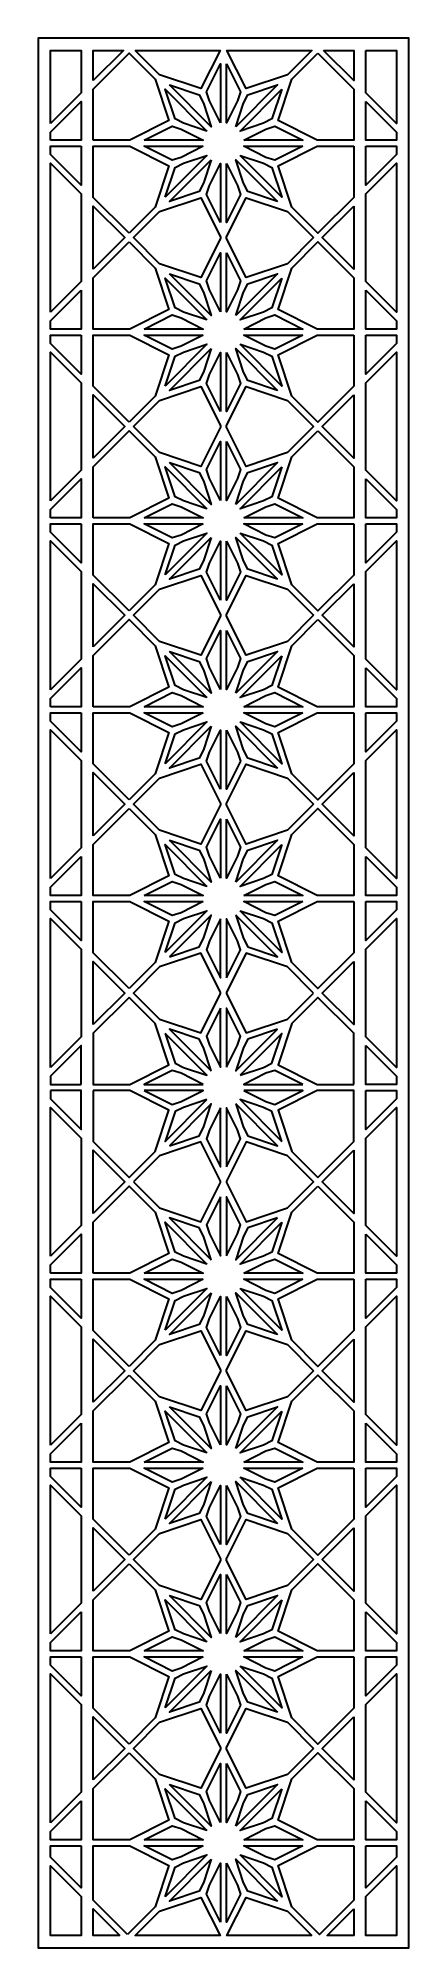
# Model space of a CAD drawing. Header units: centimetres. Extents: x 1.5 to 5, y -9 to 9.
import ezdxf

# ---------------------------------------------------------------- set-up
doc = ezdxf.new("R2010")
doc.units = ezdxf.units.CM
doc.header["$MEASUREMENT"] = 0
doc.layers.add('layer 1', color=7, linetype='Continuous')

msp = doc.modelspace()

# ---------------------------------------------------------------- linework, layer by layer
at = {"layer": 'layer 1', "color": 250, "lineweight": 30}
for points, knots in [([(4.5925, -9.00021), (4.5925, -9.00021), (4.47692, -9.00021), (4.47692, -9.00021), (4.47692, -9.00021), (4.47692, -9.00021), (4.27966, -9.00021), (4.27966, -9.00021), (4.27966, -9.00021), (4.27966, -9.00021), (4.19794, -9.00021), (4.19794, -9.00021), (4.19794, -9.00021), (4.19794, -9.00021), (4.10982, -9.00021), (4.10982, -9.00021), (4.10982, -9.00021), (4.10982, -9.00021), (4.02809, -9.00021), (4.02809, -9.00021), (4.02809, -9.00021), (4.02809, -9.00021), (3.27749, -9.00021), (3.27749, -9.00021), (3.27749, -9.00021), (3.27749, -9.00021), (3.21971, -9.00021), (3.21971, -9.00021), (3.21971, -9.00021), (3.21971, -9.00021), (2.4691, -9.00021), (2.4691, -9.00021), (2.4691, -9.00021), (2.4691, -9.00021), (2.38738, -9.00021), (2.38738, -9.00021), (2.38738, -9.00021), (2.38738, -9.00021), (2.29926, -9.00021), (2.29926, -9.00021), (2.29926, -9.00021), (2.29926, -9.00021), (2.21753, -9.00021), (2.21753, -9.00021), (2.21753, -9.00021), (2.21753, -9.00021), (2.02027, -9.00021), (2.02027, -9.00021), (2.02027, -9.00021), (2.02027, -9.00021), (1.9047, -9.00021), (1.9047, -9.00021), (1.9047, -9.00021), (1.9047, -9.00021), (1.50051, -9.00021), (1.50051, -9.00021), (1.50051, -9.00021), (1.50051, -9.00021), (1.50051, -8.11335), (1.50051, -8.11335), (1.50051, -8.11335), (1.50051, -8.11335), (1.50051, -8.03891), (1.50051, -8.03891), (1.50051, -8.03891), (1.50051, -8.03891), (1.50051, -8.03163), (1.50051, -8.03163), (1.50051, -8.03163), (1.50051, -8.03163), (1.50051, -8.0189), (1.50051, -8.0189), (1.50051, -8.0189), (1.50051, -8.0189), (1.50051, -7.98112), (1.50051, -7.98112), (1.50051, -7.98112), (1.50051, -7.98112), (1.50051, -7.93718), (1.50051, -7.93718), (1.50051, -7.93718), (1.50051, -7.93718), (1.50051, -6.30279), (1.50051, -6.30279), (1.50051, -6.30279), (1.50051, -6.30279), (1.50051, -6.25885), (1.50051, -6.25885), (1.50051, -6.25885), (1.50051, -6.25885), (1.50051, -6.23884), (1.50051, -6.23884), (1.50051, -6.23884), (1.50051, -6.23884), (1.50051, -6.22106), (1.50051, -6.22106), (1.50051, -6.22106), (1.50051, -6.22106), (1.50051, -6.20106), (1.50051, -6.20106), (1.50051, -6.20106), (1.50051, -6.20106), (1.50051, -6.15711), (1.50051, -6.15711), (1.50051, -6.15711), (1.50051, -6.15711), (1.50051, -4.52272), (1.50051, -4.52272), (1.50051, -4.52272), (1.50051, -4.52272), (1.50051, -4.47878), (1.50051, -4.47878), (1.50051, -4.47878), (1.50051, -4.47878), (1.50051, -4.45877), (1.50051, -4.45877), (1.50051, -4.45877), (1.50051, -4.45877), (1.50051, -4.44099), (1.50051, -4.44099), (1.50051, -4.44099), (1.50051, -4.44099), (1.50051, -4.42099), (1.50051, -4.42099), (1.50051, -4.42099), (1.50051, -4.42099), (1.50051, -4.37705), (1.50051, -4.37705), (1.50051, -4.37705), (1.50051, -4.37705), (1.50051, -2.74266), (1.50051, -2.74266), (1.50051, -2.74266), (1.50051, -2.74266), (1.50051, -2.69871), (1.50051, -2.69871), (1.50051, -2.69871), (1.50051, -2.69871), (1.50051, -2.67871), (1.50051, -2.67871), (1.50051, -2.67871), (1.50051, -2.67871), (1.50051, -2.66093), (1.50051, -2.66093), (1.50051, -2.66093), (1.50051, -2.66093), (1.50051, -2.64093), (1.50051, -2.64093), (1.50051, -2.64093), (1.50051, -2.64093), (1.50051, -2.59698), (1.50051, -2.59698), (1.50051, -2.59698), (1.50051, -2.59698), (1.50051, -0.96259), (1.50051, -0.96259), (1.50051, -0.96259), (1.50051, -0.96259), (1.50051, -0.91864), (1.50051, -0.91864), (1.50051, -0.91864), (1.50051, -0.91864), (1.50051, -0.89864), (1.50051, -0.89864), (1.50051, -0.89864), (1.50051, -0.89864), (1.50051, -0.88087), (1.50051, -0.88087), (1.50051, -0.88087), (1.50051, -0.88087), (1.50051, -0.86086), (1.50051, -0.86086), (1.50051, -0.86086), (1.50051, -0.86086), (1.50051, -0.81692), (1.50051, -0.81692), (1.50051, -0.81692), (1.50051, -0.81692), (1.50051, 0.81747), (1.50051, 0.81747), (1.50051, 0.81747), (1.50051, 0.81747), (1.50051, 0.86142), (1.50051, 0.86142), (1.50051, 0.86142), (1.50051, 0.86142), (1.50051, 0.88142), (1.50051, 0.88142), (1.50051, 0.88142), (1.50051, 0.88142), (1.50051, 0.8992), (1.50051, 0.8992), (1.50051, 0.8992), (1.50051, 0.8992), (1.50051, 0.9192), (1.50051, 0.9192), (1.50051, 0.9192), (1.50051, 0.9192), (1.50051, 0.96315), (1.50051, 0.96315), (1.50051, 0.96315), (1.50051, 0.96315), (1.50051, 2.59754), (1.50051, 2.59754), (1.50051, 2.59754), (1.50051, 2.59754), (1.50051, 2.64149), (1.50051, 2.64149), (1.50051, 2.64149), (1.50051, 2.64149), (1.50051, 2.66149), (1.50051, 2.66149), (1.50051, 2.66149), (1.50051, 2.66149), (1.50051, 2.67926), (1.50051, 2.67926), (1.50051, 2.67926), (1.50051, 2.67926), (1.50051, 2.69927), (1.50051, 2.69927), (1.50051, 2.69927), (1.50051, 2.69927), (1.50051, 2.74321), (1.50051, 2.74321), (1.50051, 2.74321), (1.50051, 2.74321), (1.50051, 4.3776), (1.50051, 4.3776), (1.50051, 4.3776), (1.50051, 4.3776), (1.50051, 4.42155), (1.50051, 4.42155), (1.50051, 4.42155), (1.50051, 4.42155), (1.50051, 4.44155), (1.50051, 4.44155), (1.50051, 4.44155), (1.50051, 4.44155), (1.50051, 4.45933), (1.50051, 4.45933), (1.50051, 4.45933), (1.50051, 4.45933), (1.50051, 4.47934), (1.50051, 4.47934), (1.50051, 4.47934), (1.50051, 4.47934), (1.50051, 4.52328), (1.50051, 4.52328), (1.50051, 4.52328), (1.50051, 4.52328), (1.50051, 6.15767), (1.50051, 6.15767), (1.50051, 6.15767), (1.50051, 6.15767), (1.50051, 6.20162), (1.50051, 6.20162), (1.50051, 6.20162), (1.50051, 6.20162), (1.50051, 6.22163), (1.50051, 6.22163), (1.50051, 6.22163), (1.50051, 6.22163), (1.50051, 6.23939), (1.50051, 6.23939), (1.50051, 6.23939), (1.50051, 6.23939), (1.50051, 6.25941), (1.50051, 6.25941), (1.50051, 6.25941), (1.50051, 6.25941), (1.50051, 6.30334), (1.50051, 6.30334), (1.50051, 6.30334), (1.50051, 6.30334), (1.50051, 7.93773), (1.50051, 7.93773), (1.50051, 7.93773), (1.50051, 7.93773), (1.50051, 7.98168), (1.50051, 7.98168), (1.50051, 7.98168), (1.50051, 7.98168), (1.50051, 8), (1.50051, 8), (1.50051, 8), (1.50051, 8), (1.50051, 8.01946), (1.50051, 8.01946), (1.50051, 8.01946), (1.50051, 8.01946), (1.50051, 8.03947), (1.50051, 8.03947), (1.50051, 8.03947), (1.50051, 8.03947), (1.50051, 8.08173), (1.50051, 8.08173), (1.50051, 8.08173), (1.50051, 8.08173), (1.50051, 9.00077), (1.50051, 9.00077), (1.50051, 9.00077), (1.50051, 9.00077), (1.9047, 9.00077), (1.9047, 9.00077), (1.9047, 9.00077), (1.9047, 9.00077), (2.02027, 9.00077), (2.02027, 9.00077), (2.02027, 9.00077), (2.02027, 9.00077), (2.21753, 9.00077), (2.21753, 9.00077), (2.21753, 9.00077), (2.21753, 9.00077), (2.29926, 9.00077), (2.29926, 9.00077), (2.29926, 9.00077), (2.29926, 9.00077), (2.41956, 9.00077), (2.41956, 9.00077), (2.41956, 9.00077), (2.41956, 9.00077), (2.50128, 9.00077), (2.50128, 9.00077), (2.50128, 9.00077), (2.50128, 9.00077), (3.21971, 9.00077), (3.21971, 9.00077), (3.21971, 9.00077), (3.21971, 9.00077), (3.27749, 9.00077), (3.27749, 9.00077), (3.27749, 9.00077), (3.27749, 9.00077), (3.99591, 9.00077), (3.99591, 9.00077), (3.99591, 9.00077), (3.99591, 9.00077), (4.07763, 9.00077), (4.07763, 9.00077), (4.07763, 9.00077), (4.07763, 9.00077), (4.19794, 9.00077), (4.19794, 9.00077), (4.19794, 9.00077), (4.19794, 9.00077), (4.27966, 9.00077), (4.27966, 9.00077), (4.27966, 9.00077), (4.27966, 9.00077), (4.47692, 9.00077), (4.47692, 9.00077), (4.47692, 9.00077), (4.47692, 9.00077), (4.5925, 9.00077), (4.5925, 9.00077), (4.5925, 9.00077), (4.5925, 9.00077), (4.99669, 9.00077), (4.99669, 9.00077), (4.99669, 9.00077), (4.99669, 9.00077), (4.99669, 8.08173), (4.99669, 8.08173), (4.99669, 8.08173), (4.99669, 8.08173), (4.99669, 8.03947), (4.99669, 8.03947), (4.99669, 8.03947), (4.99669, 8.03947), (4.99669, 8.01946), (4.99669, 8.01946), (4.99669, 8.01946), (4.99669, 8.01946), (4.99669, 8), (4.99669, 8), (4.99669, 8), (4.99669, 8), (4.99669, 7.98168), (4.99669, 7.98168), (4.99669, 7.98168), (4.99669, 7.98168), (4.99669, 7.93773), (4.99669, 7.93773), (4.99669, 7.93773), (4.99669, 7.93773), (4.99669, 6.30334), (4.99669, 6.30334), (4.99669, 6.30334), (4.99669, 6.30334), (4.99669, 6.25941), (4.99669, 6.25941), (4.99669, 6.25941), (4.99669, 6.25941), (4.99669, 6.23939), (4.99669, 6.23939), (4.99669, 6.23939), (4.99669, 6.23939), (4.99669, 6.22162), (4.99669, 6.22162), (4.99669, 6.22162), (4.99669, 6.22162), (4.99669, 6.20162), (4.99669, 6.20162), (4.99669, 6.20162), (4.99669, 6.20162), (4.99669, 6.15767), (4.99669, 6.15767), (4.99669, 6.15767), (4.99669, 6.15767), (4.99669, 4.52328), (4.99669, 4.52328), (4.99669, 4.52328), (4.99669, 4.52328), (4.99669, 4.47934), (4.99669, 4.47934), (4.99669, 4.47934), (4.99669, 4.47934), (4.99669, 4.45933), (4.99669, 4.45933), (4.99669, 4.45933), (4.99669, 4.45933), (4.99669, 4.44155), (4.99669, 4.44155), (4.99669, 4.44155), (4.99669, 4.44155), (4.99669, 4.42155), (4.99669, 4.42155), (4.99669, 4.42155), (4.99669, 4.42155), (4.99669, 4.3776), (4.99669, 4.3776), (4.99669, 4.3776), (4.99669, 4.3776), (4.99669, 2.74321), (4.99669, 2.74321), (4.99669, 2.74321), (4.99669, 2.74321), (4.99669, 2.69927), (4.99669, 2.69927), (4.99669, 2.69927), (4.99669, 2.69927), (4.99669, 2.67926), (4.99669, 2.67926), (4.99669, 2.67926), (4.99669, 2.67926), (4.99669, 2.66149), (4.99669, 2.66149), (4.99669, 2.66149), (4.99669, 2.66149), (4.99669, 2.64149), (4.99669, 2.64149), (4.99669, 2.64149), (4.99669, 2.64149), (4.99669, 2.59754), (4.99669, 2.59754), (4.99669, 2.59754), (4.99669, 2.59754), (4.99669, 0.96315), (4.99669, 0.96315), (4.99669, 0.96315), (4.99669, 0.96315), (4.99669, 0.9192), (4.99669, 0.9192), (4.99669, 0.9192), (4.99669, 0.9192), (4.99669, 0.8992), (4.99669, 0.8992), (4.99669, 0.8992), (4.99669, 0.8992), (4.99669, 0.88142), (4.99669, 0.88142), (4.99669, 0.88142), (4.99669, 0.88142), (4.99669, 0.86142), (4.99669, 0.86142), (4.99669, 0.86142), (4.99669, 0.86142), (4.99669, 0.81747), (4.99669, 0.81747), (4.99669, 0.81747), (4.99669, 0.81747), (4.99669, -0.81691), (4.99669, -0.81691), (4.99669, -0.81691), (4.99669, -0.81691), (4.99669, -0.86086), (4.99669, -0.86086), (4.99669, -0.86086), (4.99669, -0.86086), (4.99669, -0.88087), (4.99669, -0.88087), (4.99669, -0.88087), (4.99669, -0.88087), (4.99669, -0.89864), (4.99669, -0.89864), (4.99669, -0.89864), (4.99669, -0.89864), (4.99669, -0.91864), (4.99669, -0.91864), (4.99669, -0.91864), (4.99669, -0.91864), (4.99669, -0.96259), (4.99669, -0.96259), (4.99669, -0.96259), (4.99669, -0.96259), (4.99669, -2.59698), (4.99669, -2.59698), (4.99669, -2.59698), (4.99669, -2.59698), (4.99669, -2.64093), (4.99669, -2.64093), (4.99669, -2.64093), (4.99669, -2.64093), (4.99669, -2.66093), (4.99669, -2.66093), (4.99669, -2.66093), (4.99669, -2.66093), (4.99669, -2.67871), (4.99669, -2.67871), (4.99669, -2.67871), (4.99669, -2.67871), (4.99669, -2.69871), (4.99669, -2.69871), (4.99669, -2.69871), (4.99669, -2.69871), (4.99669, -2.74266), (4.99669, -2.74266), (4.99669, -2.74266), (4.99669, -2.74266), (4.99669, -4.37704), (4.99669, -4.37704), (4.99669, -4.37704), (4.99669, -4.37704), (4.99669, -4.42099), (4.99669, -4.42099), (4.99669, -4.42099), (4.99669, -4.42099), (4.99669, -4.441), (4.99669, -4.441), (4.99669, -4.441), (4.99669, -4.441), (4.99669, -4.45877), (4.99669, -4.45877), (4.99669, -4.45877), (4.99669, -4.45877), (4.99669, -4.47878), (4.99669, -4.47878), (4.99669, -4.47878), (4.99669, -4.47878), (4.99669, -4.52272), (4.99669, -4.52272), (4.99669, -4.52272), (4.99669, -4.52272), (4.99669, -6.15711), (4.99669, -6.15711), (4.99669, -6.15711), (4.99669, -6.15711), (4.99669, -6.20106), (4.99669, -6.20106), (4.99669, -6.20106), (4.99669, -6.20106), (4.99669, -6.22106), (4.99669, -6.22106), (4.99669, -6.22106), (4.99669, -6.22106), (4.99669, -6.23884), (4.99669, -6.23884), (4.99669, -6.23884), (4.99669, -6.23884), (4.99669, -6.25885), (4.99669, -6.25885), (4.99669, -6.25885), (4.99669, -6.25885), (4.99669, -6.30279), (4.99669, -6.30279), (4.99669, -6.30279), (4.99669, -6.30279), (4.99669, -7.93717), (4.99669, -7.93717), (4.99669, -7.93717), (4.99669, -7.93717), (4.99669, -7.98112), (4.99669, -7.98112), (4.99669, -7.98112), (4.99669, -7.98112), (4.99669, -8.0189), (4.99669, -8.0189), (4.99669, -8.0189), (4.99669, -8.0189), (4.99669, -8.03163), (4.99669, -8.03163), (4.99669, -8.03163), (4.99669, -8.03163), (4.99669, -8.03891), (4.99669, -8.03891), (4.99669, -8.03891), (4.99669, -8.03891), (4.99669, -8.11334), (4.99669, -8.11334), (4.99669, -8.11334), (4.99669, -8.11334), (4.99669, -9.00021), (4.99669, -9.00021), (4.99669, -9.00021), (4.99669, -9.00021), (4.5925, -9.00021), (4.5925, -9.00021)], [0, 0, 0, 0, 0.00653595, 0.00653595, 0.00653595, 0.00653595, 0.0130719, 0.0130719, 0.0130719, 0.0130719, 0.01960784, 0.01960784, 0.01960784, 0.01960784, 0.02614379, 0.02614379, 0.02614379, 0.02614379, 0.03267974, 0.03267974, 0.03267974, 0.03267974, 0.03921569, 0.03921569, 0.03921569, 0.03921569, 0.04575163, 0.04575163, 0.04575163, 0.04575163, 0.05228758, 0.05228758, 0.05228758, 0.05228758, 0.05882353, 0.05882353, 0.05882353, 0.05882353, 0.06535948, 0.06535948, 0.06535948, 0.06535948, 0.07189542, 0.07189542, 0.07189542, 0.07189542, 0.07843137, 0.07843137, 0.07843137, 0.07843137, 0.08496732, 0.08496732, 0.08496732, 0.08496732, 0.09150327, 0.09150327, 0.09150327, 0.09150327, 0.09803922, 0.09803922, 0.09803922, 0.09803922, 0.10457516, 0.10457516, 0.10457516, 0.10457516, 0.11111111, 0.11111111, 0.11111111, 0.11111111, 0.11764706, 0.11764706, 0.11764706, 0.11764706, 0.12418301, 0.12418301, 0.12418301, 0.12418301, 0.13071895, 0.13071895, 0.13071895, 0.13071895, 0.1372549, 0.1372549, 0.1372549, 0.1372549, 0.14379085, 0.14379085, 0.14379085, 0.14379085, 0.1503268, 0.1503268, 0.1503268, 0.1503268, 0.15686275, 0.15686275, 0.15686275, 0.15686275, 0.16339869, 0.16339869, 0.16339869, 0.16339869, 0.16993464, 0.16993464, 0.16993464, 0.16993464, 0.17647059, 0.17647059, 0.17647059, 0.17647059, 0.18300654, 0.18300654, 0.18300654, 0.18300654, 0.18954248, 0.18954248, 0.18954248, 0.18954248, 0.19607843, 0.19607843, 0.19607843, 0.19607843, 0.20261438, 0.20261438, 0.20261438, 0.20261438, 0.20915033, 0.20915033, 0.20915033, 0.20915033, 0.21568627, 0.21568627, 0.21568627, 0.21568627, 0.22222222, 0.22222222, 0.22222222, 0.22222222, 0.22875817, 0.22875817, 0.22875817, 0.22875817, 0.23529412, 0.23529412, 0.23529412, 0.23529412, 0.24183007, 0.24183007, 0.24183007, 0.24183007, 0.24836601, 0.24836601, 0.24836601, 0.24836601, 0.25490196, 0.25490196, 0.25490196, 0.25490196, 0.26143791, 0.26143791, 0.26143791, 0.26143791, 0.26797386, 0.26797386, 0.26797386, 0.26797386, 0.2745098, 0.2745098, 0.2745098, 0.2745098, 0.28104575, 0.28104575, 0.28104575, 0.28104575, 0.2875817, 0.2875817, 0.2875817, 0.2875817, 0.29411765, 0.29411765, 0.29411765, 0.29411765, 0.30065359, 0.30065359, 0.30065359, 0.30065359, 0.30718954, 0.30718954, 0.30718954, 0.30718954, 0.31372549, 0.31372549, 0.31372549, 0.31372549, 0.32026144, 0.32026144, 0.32026144, 0.32026144, 0.32679739, 0.32679739, 0.32679739, 0.32679739, 0.33333333, 0.33333333, 0.33333333, 0.33333333, 0.33986928, 0.33986928, 0.33986928, 0.33986928, 0.34640523, 0.34640523, 0.34640523, 0.34640523, 0.35294118, 0.35294118, 0.35294118, 0.35294118, 0.35947712, 0.35947712, 0.35947712, 0.35947712, 0.36601307, 0.36601307, 0.36601307, 0.36601307, 0.37254902, 0.37254902, 0.37254902, 0.37254902, 0.37908497, 0.37908497, 0.37908497, 0.37908497, 0.38562092, 0.38562092, 0.38562092, 0.38562092, 0.39215686, 0.39215686, 0.39215686, 0.39215686, 0.39869281, 0.39869281, 0.39869281, 0.39869281, 0.40522876, 0.40522876, 0.40522876, 0.40522876, 0.41176471, 0.41176471, 0.41176471, 0.41176471, 0.41830065, 0.41830065, 0.41830065, 0.41830065, 0.4248366, 0.4248366, 0.4248366, 0.4248366, 0.43137255, 0.43137255, 0.43137255, 0.43137255, 0.4379085, 0.4379085, 0.4379085, 0.4379085, 0.44444444, 0.44444444, 0.44444444, 0.44444444, 0.45098039, 0.45098039, 0.45098039, 0.45098039, 0.45751634, 0.45751634, 0.45751634, 0.45751634, 0.46405229, 0.46405229, 0.46405229, 0.46405229, 0.47058824, 0.47058824, 0.47058824, 0.47058824, 0.47712418, 0.47712418, 0.47712418, 0.47712418, 0.48366013, 0.48366013, 0.48366013, 0.48366013, 0.49019608, 0.49019608, 0.49019608, 0.49019608, 0.49673203, 0.49673203, 0.49673203, 0.49673203, 0.50326797, 0.50326797, 0.50326797, 0.50326797, 0.50980392, 0.50980392, 0.50980392, 0.50980392, 0.51633987, 0.51633987, 0.51633987, 0.51633987, 0.52287582, 0.52287582, 0.52287582, 0.52287582, 0.52941176, 0.52941176, 0.52941176, 0.52941176, 0.53594771, 0.53594771, 0.53594771, 0.53594771, 0.54248366, 0.54248366, 0.54248366, 0.54248366, 0.54901961, 0.54901961, 0.54901961, 0.54901961, 0.55555556, 0.55555556, 0.55555556, 0.55555556, 0.5620915, 0.5620915, 0.5620915, 0.5620915, 0.56862745, 0.56862745, 0.56862745, 0.56862745, 0.5751634, 0.5751634, 0.5751634, 0.5751634, 0.58169935, 0.58169935, 0.58169935, 0.58169935, 0.58823529, 0.58823529, 0.58823529, 0.58823529, 0.59477124, 0.59477124, 0.59477124, 0.59477124, 0.60130719, 0.60130719, 0.60130719, 0.60130719, 0.60784314, 0.60784314, 0.60784314, 0.60784314, 0.61437908, 0.61437908, 0.61437908, 0.61437908, 0.62091503, 0.62091503, 0.62091503, 0.62091503, 0.62745098, 0.62745098, 0.62745098, 0.62745098, 0.63398693, 0.63398693, 0.63398693, 0.63398693, 0.64052288, 0.64052288, 0.64052288, 0.64052288, 0.64705882, 0.64705882, 0.64705882, 0.64705882, 0.65359477, 0.65359477, 0.65359477, 0.65359477, 0.66013072, 0.66013072, 0.66013072, 0.66013072, 0.66666667, 0.66666667, 0.66666667, 0.66666667, 0.67320261, 0.67320261, 0.67320261, 0.67320261, 0.67973856, 0.67973856, 0.67973856, 0.67973856, 0.68627451, 0.68627451, 0.68627451, 0.68627451, 0.69281046, 0.69281046, 0.69281046, 0.69281046, 0.69934641, 0.69934641, 0.69934641, 0.69934641, 0.70588235, 0.70588235, 0.70588235, 0.70588235, 0.7124183, 0.7124183, 0.7124183, 0.7124183, 0.71895425, 0.71895425, 0.71895425, 0.71895425, 0.7254902, 0.7254902, 0.7254902, 0.7254902, 0.73202614, 0.73202614, 0.73202614, 0.73202614, 0.73856209, 0.73856209, 0.73856209, 0.73856209, 0.74509804, 0.74509804, 0.74509804, 0.74509804, 0.75163399, 0.75163399, 0.75163399, 0.75163399, 0.75816993, 0.75816993, 0.75816993, 0.75816993, 0.76470588, 0.76470588, 0.76470588, 0.76470588, 0.77124183, 0.77124183, 0.77124183, 0.77124183, 0.77777778, 0.77777778, 0.77777778, 0.77777778, 0.78431373, 0.78431373, 0.78431373, 0.78431373, 0.79084967, 0.79084967, 0.79084967, 0.79084967, 0.79738562, 0.79738562, 0.79738562, 0.79738562, 0.80392157, 0.80392157, 0.80392157, 0.80392157, 0.81045752, 0.81045752, 0.81045752, 0.81045752, 0.81699346, 0.81699346, 0.81699346, 0.81699346, 0.82352941, 0.82352941, 0.82352941, 0.82352941, 0.83006536, 0.83006536, 0.83006536, 0.83006536, 0.83660131, 0.83660131, 0.83660131, 0.83660131, 0.84313725, 0.84313725, 0.84313725, 0.84313725, 0.8496732, 0.8496732, 0.8496732, 0.8496732, 0.85620915, 0.85620915, 0.85620915, 0.85620915, 0.8627451, 0.8627451, 0.8627451, 0.8627451, 0.86928105, 0.86928105, 0.86928105, 0.86928105, 0.87581699, 0.87581699, 0.87581699, 0.87581699, 0.88235294, 0.88235294, 0.88235294, 0.88235294, 0.88888889, 0.88888889, 0.88888889, 0.88888889, 0.89542484, 0.89542484, 0.89542484, 0.89542484, 0.90196078, 0.90196078, 0.90196078, 0.90196078, 0.90849673, 0.90849673, 0.90849673, 0.90849673, 0.91503268, 0.91503268, 0.91503268, 0.91503268, 0.92156863, 0.92156863, 0.92156863, 0.92156863, 0.92810458, 0.92810458, 0.92810458, 0.92810458, 0.93464052, 0.93464052, 0.93464052, 0.93464052, 0.94117647, 0.94117647, 0.94117647, 0.94117647, 0.94771242, 0.94771242, 0.94771242, 0.94771242, 0.95424837, 0.95424837, 0.95424837, 0.95424837, 0.96078431, 0.96078431, 0.96078431, 0.96078431, 0.96732026, 0.96732026, 0.96732026, 0.96732026, 0.97385621, 0.97385621, 0.97385621, 0.97385621, 0.98039216, 0.98039216, 0.98039216, 0.98039216, 0.9869281, 0.9869281, 0.9869281, 0.9869281, 1, 1, 1, 1]), ([(1.61608, 8.1973), (1.61608, 8.1973), (1.9047, 8.48592), (1.9047, 8.48592), (1.9047, 8.48592), (1.9047, 8.48592), (1.9047, 8.8852), (1.9047, 8.8852), (1.9047, 8.8852), (1.9047, 8.8852), (1.61608, 8.8852), (1.61608, 8.8852), (1.61608, 8.8852), (1.61608, 8.8852), (1.61608, 8.1973), (1.61608, 8.1973)], [0, 0, 0, 0, 0.2, 0.2, 0.2, 0.2, 0.4, 0.4, 0.4, 0.4, 0.6, 0.6, 0.6, 0.6, 1, 1, 1, 1]), ([(2.02027, 8.60149), (2.02027, 8.60149), (2.30398, 8.8852), (2.30398, 8.8852), (2.30398, 8.8852), (2.30398, 8.8852), (2.02027, 8.8852), (2.02027, 8.8852), (2.02027, 8.8852), (2.02027, 8.8852), (2.02027, 8.60149), (2.02027, 8.60149)], [0, 0, 0, 0, 0.25, 0.25, 0.25, 0.25, 0.5, 0.5, 0.5, 0.5, 1, 1, 1, 1]), ([(2.02027, 8.03947), (2.02027, 8.03947), (2.36639, 8.03947), (2.36639, 8.03947), (2.36639, 8.03947), (2.36639, 8.03947), (2.73414, 8.22366), (2.73414, 8.22366), (2.73414, 8.22366), (2.73414, 8.22366), (2.60434, 8.61397), (2.60434, 8.61397), (2.60434, 8.61397), (2.60434, 8.61397), (2.3594, 8.8589), (2.3594, 8.8589), (2.3594, 8.8589), (2.3594, 8.8589), (2.02027, 8.51977), (2.02027, 8.51977), (2.02027, 8.51977), (2.02027, 8.51977), (2.02027, 8.03947), (2.02027, 8.03947)], [0, 0, 0, 0, 0.14285714, 0.14285714, 0.14285714, 0.14285714, 0.28571429, 0.28571429, 0.28571429, 0.28571429, 0.42857143, 0.42857143, 0.42857143, 0.42857143, 0.57142857, 0.57142857, 0.57142857, 0.57142857, 0.71428571, 0.71428571, 0.71428571, 0.71428571, 1, 1, 1, 1]), ([(2.41483, 8.8852), (2.41483, 8.8852), (2.64521, 8.65483), (2.64521, 8.65483), (2.64521, 8.65483), (2.64521, 8.65483), (3.03551, 8.52502), (3.03551, 8.52502), (3.03551, 8.52502), (3.03551, 8.52502), (3.2159, 8.8852), (3.2159, 8.8852), (3.2159, 8.8852), (3.2159, 8.8852), (2.41483, 8.8852), (2.41483, 8.8852)], [0, 0, 0, 0, 0.2, 0.2, 0.2, 0.2, 0.4, 0.4, 0.4, 0.4, 0.6, 0.6, 0.6, 0.6, 1, 1, 1, 1]), ([(3.85197, 8.65482), (3.85197, 8.65482), (4.08236, 8.8852), (4.08236, 8.8852), (4.08236, 8.8852), (4.08236, 8.8852), (3.2813, 8.8852), (3.2813, 8.8852), (3.2813, 8.8852), (3.2813, 8.8852), (3.46169, 8.52502), (3.46169, 8.52502), (3.46169, 8.52502), (3.46169, 8.52502), (3.85197, 8.65482), (3.85197, 8.65482)], [0, 0, 0, 0, 0.2, 0.2, 0.2, 0.2, 0.4, 0.4, 0.4, 0.4, 0.6, 0.6, 0.6, 0.6, 1, 1, 1, 1]), ([(4.13779, 8.8589), (4.13779, 8.8589), (3.89287, 8.61399), (3.89287, 8.61399), (3.89287, 8.61399), (3.89287, 8.61399), (3.76305, 8.22366), (3.76305, 8.22366), (3.76305, 8.22366), (3.76305, 8.22366), (4.13081, 8.03947), (4.13081, 8.03947), (4.13081, 8.03947), (4.13081, 8.03947), (4.47692, 8.03947), (4.47692, 8.03947), (4.47692, 8.03947), (4.47692, 8.03947), (4.47692, 8.51977), (4.47692, 8.51977), (4.47692, 8.51977), (4.47692, 8.51977), (4.13779, 8.8589), (4.13779, 8.8589)], [0, 0, 0, 0, 0.14285714, 0.14285714, 0.14285714, 0.14285714, 0.28571429, 0.28571429, 0.28571429, 0.28571429, 0.42857143, 0.42857143, 0.42857143, 0.42857143, 0.57142857, 0.57142857, 0.57142857, 0.57142857, 0.71428571, 0.71428571, 0.71428571, 0.71428571, 1, 1, 1, 1]), ([(4.19321, 8.8852), (4.19321, 8.8852), (4.47692, 8.6015), (4.47692, 8.6015), (4.47692, 8.6015), (4.47692, 8.6015), (4.47692, 8.8852), (4.47692, 8.8852), (4.47692, 8.8852), (4.47692, 8.8852), (4.19321, 8.8852), (4.19321, 8.8852)], [0, 0, 0, 0, 0.25, 0.25, 0.25, 0.25, 0.5, 0.5, 0.5, 0.5, 1, 1, 1, 1]), ([(4.5925, 8.8852), (4.5925, 8.8852), (4.5925, 8.48592), (4.5925, 8.48592), (4.5925, 8.48592), (4.5925, 8.48592), (4.88112, 8.1973), (4.88112, 8.1973), (4.88112, 8.1973), (4.88112, 8.1973), (4.88112, 8.8852), (4.88112, 8.8852), (4.88112, 8.8852), (4.88112, 8.8852), (4.5925, 8.8852), (4.5925, 8.8852)], [0, 0, 0, 0, 0.2, 0.2, 0.2, 0.2, 0.4, 0.4, 0.4, 0.4, 0.6, 0.6, 0.6, 0.6, 1, 1, 1, 1]), ([(3.21971, 8.20253), (3.21971, 8.20253), (3.21971, 8.75852), (3.21971, 8.75852), (3.21971, 8.75852), (3.21971, 8.75852), (3.08758, 8.49471), (3.08758, 8.49471), (3.08758, 8.49471), (3.08758, 8.49471), (3.11567, 8.41024), (3.11567, 8.41024), (3.11567, 8.41024), (3.11567, 8.41024), (3.21971, 8.20253), (3.21971, 8.20253)], [0, 0, 0, 0, 0.2, 0.2, 0.2, 0.2, 0.4, 0.4, 0.4, 0.4, 0.6, 0.6, 0.6, 0.6, 1, 1, 1, 1]), ([(3.27749, 8.75852), (3.27749, 8.75852), (3.27749, 8.20253), (3.27749, 8.20253), (3.27749, 8.20253), (3.27749, 8.20253), (3.38152, 8.41024), (3.38152, 8.41024), (3.38152, 8.41024), (3.38152, 8.41024), (3.40962, 8.49471), (3.40962, 8.49471), (3.40962, 8.49471), (3.40962, 8.49471), (3.27749, 8.75852), (3.27749, 8.75852)], [0, 0, 0, 0, 0.2, 0.2, 0.2, 0.2, 0.4, 0.4, 0.4, 0.4, 0.6, 0.6, 0.6, 0.6, 1, 1, 1, 1]), ([(3.09243, 8.12587), (3.09243, 8.12587), (2.69928, 8.51902), (2.69928, 8.51902), (2.69928, 8.51902), (2.69928, 8.51902), (2.79239, 8.23906), (2.79239, 8.23906), (2.79239, 8.23906), (2.79239, 8.23906), (2.87199, 8.19918), (2.87199, 8.19918), (2.87199, 8.19918), (2.87199, 8.19918), (3.09243, 8.12587), (3.09243, 8.12587)], [0, 0, 0, 0, 0.2, 0.2, 0.2, 0.2, 0.4, 0.4, 0.4, 0.4, 0.6, 0.6, 0.6, 0.6, 1, 1, 1, 1]), ([(2.74016, 8.55987), (2.74016, 8.55987), (3.13329, 8.16674), (3.13329, 8.16674), (3.13329, 8.16674), (3.13329, 8.16674), (3.05998, 8.38717), (3.05998, 8.38717), (3.05998, 8.38717), (3.05998, 8.38717), (3.02011, 8.46677), (3.02011, 8.46677), (3.02011, 8.46677), (3.02011, 8.46677), (2.74016, 8.55987), (2.74016, 8.55987)], [0, 0, 0, 0, 0.2, 0.2, 0.2, 0.2, 0.4, 0.4, 0.4, 0.4, 0.6, 0.6, 0.6, 0.6, 1, 1, 1, 1]), ([(3.3639, 8.16675), (3.3639, 8.16675), (3.75704, 8.55987), (3.75704, 8.55987), (3.75704, 8.55987), (3.75704, 8.55987), (3.47709, 8.46677), (3.47709, 8.46677), (3.47709, 8.46677), (3.47709, 8.46677), (3.43722, 8.38717), (3.43722, 8.38717), (3.43722, 8.38717), (3.43722, 8.38717), (3.3639, 8.16675), (3.3639, 8.16675)], [0, 0, 0, 0, 0.2, 0.2, 0.2, 0.2, 0.4, 0.4, 0.4, 0.4, 0.6, 0.6, 0.6, 0.6, 1, 1, 1, 1]), ([(3.79791, 8.51903), (3.79791, 8.51903), (3.40474, 8.12586), (3.40474, 8.12586), (3.40474, 8.12586), (3.40474, 8.12586), (3.62521, 8.19918), (3.62521, 8.19918), (3.62521, 8.19918), (3.62521, 8.19918), (3.7048, 8.23906), (3.7048, 8.23906), (3.7048, 8.23906), (3.7048, 8.23906), (3.79791, 8.51903), (3.79791, 8.51903)], [0, 0, 0, 0, 0.2, 0.2, 0.2, 0.2, 0.4, 0.4, 0.4, 0.4, 0.6, 0.6, 0.6, 0.6, 1, 1, 1, 1]), ([(1.61608, 8.03947), (1.61608, 8.03947), (1.9047, 8.03947), (1.9047, 8.03947), (1.9047, 8.03947), (1.9047, 8.03947), (1.9047, 8.40419), (1.9047, 8.40419), (1.9047, 8.40419), (1.9047, 8.40419), (1.61608, 8.11557), (1.61608, 8.11557), (1.61608, 8.11557), (1.61608, 8.11557), (1.61608, 8.03947), (1.61608, 8.03947)], [0, 0, 0, 0, 0.2, 0.2, 0.2, 0.2, 0.4, 0.4, 0.4, 0.4, 0.6, 0.6, 0.6, 0.6, 1, 1, 1, 1]), ([(4.5925, 8.40419), (4.5925, 8.40419), (4.5925, 8.03947), (4.5925, 8.03947), (4.5925, 8.03947), (4.5925, 8.03947), (4.88112, 8.03947), (4.88112, 8.03947), (4.88112, 8.03947), (4.88112, 8.03947), (4.88112, 8.11557), (4.88112, 8.11557), (4.88112, 8.11557), (4.88112, 8.11557), (4.5925, 8.40419), (4.5925, 8.40419)], [0, 0, 0, 0, 0.2, 0.2, 0.2, 0.2, 0.4, 0.4, 0.4, 0.4, 0.6, 0.6, 0.6, 0.6, 1, 1, 1, 1]), ([(2.50066, 8.03947), (2.50066, 8.03947), (3.05662, 8.03947), (3.05662, 8.03947), (3.05662, 8.03947), (3.05662, 8.03947), (2.84893, 8.14349), (2.84893, 8.14349), (2.84893, 8.14349), (2.84893, 8.14349), (2.76445, 8.17158), (2.76445, 8.17158), (2.76445, 8.17158), (2.76445, 8.17158), (2.50066, 8.03947), (2.50066, 8.03947)], [0, 0, 0, 0, 0.2, 0.2, 0.2, 0.2, 0.4, 0.4, 0.4, 0.4, 0.6, 0.6, 0.6, 0.6, 1, 1, 1, 1]), ([(3.44058, 8.03947), (3.44058, 8.03947), (3.99654, 8.03947), (3.99654, 8.03947), (3.99654, 8.03947), (3.99654, 8.03947), (3.73275, 8.17158), (3.73275, 8.17158), (3.73275, 8.17158), (3.73275, 8.17158), (3.64828, 8.14349), (3.64828, 8.14349), (3.64828, 8.14349), (3.64828, 8.14349), (3.44058, 8.03947), (3.44058, 8.03947)], [0, 0, 0, 0, 0.2, 0.2, 0.2, 0.2, 0.4, 0.4, 0.4, 0.4, 0.6, 0.6, 0.6, 0.6, 1, 1, 1, 1]), ([(1.9047, 7.98168), (1.9047, 7.98168), (1.61608, 7.98168), (1.61608, 7.98168), (1.61608, 7.98168), (1.61608, 7.98168), (1.61608, 7.90389), (1.61608, 7.90389), (1.61608, 7.90389), (1.61608, 7.90389), (1.9047, 7.61527), (1.9047, 7.61527), (1.9047, 7.61527), (1.9047, 7.61527), (1.9047, 7.98168), (1.9047, 7.98168)], [0, 0, 0, 0, 0.2, 0.2, 0.2, 0.2, 0.4, 0.4, 0.4, 0.4, 0.6, 0.6, 0.6, 0.6, 1, 1, 1, 1]), ([(2.35856, 7.16141), (2.35856, 7.16141), (2.60435, 7.40719), (2.60435, 7.40719), (2.60435, 7.40719), (2.60435, 7.40719), (2.73414, 7.79747), (2.73414, 7.79747), (2.73414, 7.79747), (2.73414, 7.79747), (2.36635, 7.98168), (2.36635, 7.98168), (2.36635, 7.98168), (2.36635, 7.98168), (2.02027, 7.98168), (2.02027, 7.98168), (2.02027, 7.98168), (2.02027, 7.98168), (2.02027, 7.4997), (2.02027, 7.4997), (2.02027, 7.4997), (2.02027, 7.4997), (2.35856, 7.16141), (2.35856, 7.16141)], [0, 0, 0, 0, 0.14285714, 0.14285714, 0.14285714, 0.14285714, 0.28571429, 0.28571429, 0.28571429, 0.28571429, 0.42857143, 0.42857143, 0.42857143, 0.42857143, 0.57142857, 0.57142857, 0.57142857, 0.57142857, 0.71428571, 0.71428571, 0.71428571, 0.71428571, 1, 1, 1, 1]), ([(3.05665, 7.98168), (3.05665, 7.98168), (2.50062, 7.98168), (2.50062, 7.98168), (2.50062, 7.98168), (2.50062, 7.98168), (2.76445, 7.84955), (2.76445, 7.84955), (2.76445, 7.84955), (2.76445, 7.84955), (2.84892, 7.87764), (2.84892, 7.87764), (2.84892, 7.87764), (2.84892, 7.87764), (3.05665, 7.98168), (3.05665, 7.98168)], [0, 0, 0, 0, 0.2, 0.2, 0.2, 0.2, 0.4, 0.4, 0.4, 0.4, 0.6, 0.6, 0.6, 0.6, 1, 1, 1, 1]), ([(3.99658, 7.98168), (3.99658, 7.98168), (3.44054, 7.98168), (3.44054, 7.98168), (3.44054, 7.98168), (3.44054, 7.98168), (3.64827, 7.87764), (3.64827, 7.87764), (3.64827, 7.87764), (3.64827, 7.87764), (3.73275, 7.84955), (3.73275, 7.84955), (3.73275, 7.84955), (3.73275, 7.84955), (3.99658, 7.98168), (3.99658, 7.98168)], [0, 0, 0, 0, 0.2, 0.2, 0.2, 0.2, 0.4, 0.4, 0.4, 0.4, 0.6, 0.6, 0.6, 0.6, 1, 1, 1, 1]), ([(4.47692, 7.98168), (4.47692, 7.98168), (4.13085, 7.98168), (4.13085, 7.98168), (4.13085, 7.98168), (4.13085, 7.98168), (3.76305, 7.79747), (3.76305, 7.79747), (3.76305, 7.79747), (3.76305, 7.79747), (3.89286, 7.40716), (3.89286, 7.40716), (3.89286, 7.40716), (3.89286, 7.40716), (4.13862, 7.1614), (4.13862, 7.1614), (4.13862, 7.1614), (4.13862, 7.1614), (4.47692, 7.49969), (4.47692, 7.49969), (4.47692, 7.49969), (4.47692, 7.49969), (4.47692, 7.98168), (4.47692, 7.98168)], [0, 0, 0, 0, 0.14285714, 0.14285714, 0.14285714, 0.14285714, 0.28571429, 0.28571429, 0.28571429, 0.28571429, 0.42857143, 0.42857143, 0.42857143, 0.42857143, 0.57142857, 0.57142857, 0.57142857, 0.57142857, 0.71428571, 0.71428571, 0.71428571, 0.71428571, 1, 1, 1, 1]), ([(4.5925, 7.98168), (4.5925, 7.98168), (4.5925, 7.61527), (4.5925, 7.61527), (4.5925, 7.61527), (4.5925, 7.61527), (4.88112, 7.90389), (4.88112, 7.90389), (4.88112, 7.90389), (4.88112, 7.90389), (4.88112, 7.98168), (4.88112, 7.98168), (4.88112, 7.98168), (4.88112, 7.98168), (4.5925, 7.98168), (4.5925, 7.98168)], [0, 0, 0, 0, 0.2, 0.2, 0.2, 0.2, 0.4, 0.4, 0.4, 0.4, 0.6, 0.6, 0.6, 0.6, 1, 1, 1, 1]), ([(1.61608, 6.41892), (1.61608, 6.41892), (1.9047, 6.70753), (1.9047, 6.70753), (1.9047, 6.70753), (1.9047, 6.70753), (1.9047, 7.53355), (1.9047, 7.53355), (1.9047, 7.53355), (1.9047, 7.53355), (1.61608, 7.82216), (1.61608, 7.82216), (1.61608, 7.82216), (1.61608, 7.82216), (1.61608, 6.41893), (1.61608, 6.41893), (1.61608, 6.41893), (1.61608, 6.41893), (1.61608, 6.41892), (1.61608, 6.41892)], [0, 0, 0, 0, 0.16666667, 0.16666667, 0.16666667, 0.16666667, 0.33333333, 0.33333333, 0.33333333, 0.33333333, 0.5, 0.5, 0.5, 0.5, 0.66666667, 0.66666667, 0.66666667, 0.66666667, 1, 1, 1, 1]), ([(2.69929, 7.50214), (2.69929, 7.50214), (3.0924, 7.89525), (3.0924, 7.89525), (3.0924, 7.89525), (3.0924, 7.89525), (2.87199, 7.82195), (2.87199, 7.82195), (2.87199, 7.82195), (2.87199, 7.82195), (2.79239, 7.78208), (2.79239, 7.78208), (2.79239, 7.78208), (2.79239, 7.78208), (2.69929, 7.50214), (2.69929, 7.50214)], [0, 0, 0, 0, 0.2, 0.2, 0.2, 0.2, 0.4, 0.4, 0.4, 0.4, 0.6, 0.6, 0.6, 0.6, 1, 1, 1, 1]), ([(3.13329, 7.8544), (3.13329, 7.8544), (2.74014, 7.46125), (2.74014, 7.46125), (2.74014, 7.46125), (2.74014, 7.46125), (3.02011, 7.55436), (3.02011, 7.55436), (3.02011, 7.55436), (3.02011, 7.55436), (3.05998, 7.63396), (3.05998, 7.63396), (3.05998, 7.63396), (3.05998, 7.63396), (3.13329, 7.8544), (3.13329, 7.8544)], [0, 0, 0, 0, 0.2, 0.2, 0.2, 0.2, 0.4, 0.4, 0.4, 0.4, 0.6, 0.6, 0.6, 0.6, 1, 1, 1, 1]), ([(3.21971, 7.26261), (3.21971, 7.26261), (3.21971, 7.33985), (3.21971, 7.33985), (3.21971, 7.33985), (3.21971, 7.33985), (3.21971, 7.8186), (3.21971, 7.8186), (3.21971, 7.8186), (3.21971, 7.8186), (3.11567, 7.61089), (3.11567, 7.61089), (3.11567, 7.61089), (3.11567, 7.61089), (3.08758, 7.52641), (3.08758, 7.52641), (3.08758, 7.52641), (3.08758, 7.52641), (3.21971, 7.26261), (3.21971, 7.26261)], [0, 0, 0, 0, 0.16666667, 0.16666667, 0.16666667, 0.16666667, 0.33333333, 0.33333333, 0.33333333, 0.33333333, 0.5, 0.5, 0.5, 0.5, 0.66666667, 0.66666667, 0.66666667, 0.66666667, 1, 1, 1, 1]), ([(3.27749, 7.8186), (3.27749, 7.8186), (3.27749, 7.33985), (3.27749, 7.33985), (3.27749, 7.33985), (3.27749, 7.33985), (3.27749, 7.26261), (3.27749, 7.26261), (3.27749, 7.26261), (3.27749, 7.26261), (3.40962, 7.52641), (3.40962, 7.52641), (3.40962, 7.52641), (3.40962, 7.52641), (3.38152, 7.61088), (3.38152, 7.61088), (3.38152, 7.61088), (3.38152, 7.61088), (3.27749, 7.8186), (3.27749, 7.8186)], [0, 0, 0, 0, 0.16666667, 0.16666667, 0.16666667, 0.16666667, 0.33333333, 0.33333333, 0.33333333, 0.33333333, 0.5, 0.5, 0.5, 0.5, 0.66666667, 0.66666667, 0.66666667, 0.66666667, 1, 1, 1, 1]), ([(3.75706, 7.46125), (3.75706, 7.46125), (3.3639, 7.85441), (3.3639, 7.85441), (3.3639, 7.85441), (3.3639, 7.85441), (3.43722, 7.63396), (3.43722, 7.63396), (3.43722, 7.63396), (3.43722, 7.63396), (3.47708, 7.55436), (3.47708, 7.55436), (3.47708, 7.55436), (3.47708, 7.55436), (3.75706, 7.46125), (3.75706, 7.46125)], [0, 0, 0, 0, 0.2, 0.2, 0.2, 0.2, 0.4, 0.4, 0.4, 0.4, 0.6, 0.6, 0.6, 0.6, 1, 1, 1, 1]), ([(3.40477, 7.89526), (3.40477, 7.89526), (3.79791, 7.50212), (3.79791, 7.50212), (3.79791, 7.50212), (3.79791, 7.50212), (3.7048, 7.78207), (3.7048, 7.78207), (3.7048, 7.78207), (3.7048, 7.78207), (3.62521, 7.82195), (3.62521, 7.82195), (3.62521, 7.82195), (3.62521, 7.82195), (3.40477, 7.89526), (3.40477, 7.89526)], [0, 0, 0, 0, 0.2, 0.2, 0.2, 0.2, 0.4, 0.4, 0.4, 0.4, 0.6, 0.6, 0.6, 0.6, 1, 1, 1, 1]), ([(4.5925, 7.53355), (4.5925, 7.53355), (4.5925, 6.70753), (4.5925, 6.70753), (4.5925, 6.70753), (4.5925, 6.70753), (4.88112, 6.41892), (4.88112, 6.41892), (4.88112, 6.41892), (4.88112, 6.41892), (4.88112, 6.41893), (4.88112, 6.41893), (4.88112, 6.41893), (4.88112, 6.41893), (4.88112, 7.82216), (4.88112, 7.82216), (4.88112, 7.82216), (4.88112, 7.82216), (4.5925, 7.53355), (4.5925, 7.53355)], [0, 0, 0, 0, 0.16666667, 0.16666667, 0.16666667, 0.16666667, 0.33333333, 0.33333333, 0.33333333, 0.33333333, 0.5, 0.5, 0.5, 0.5, 0.66666667, 0.66666667, 0.66666667, 0.66666667, 1, 1, 1, 1]), ([(2.02027, 6.8231), (2.02027, 6.8231), (2.3177, 7.12054), (2.3177, 7.12054), (2.3177, 7.12054), (2.3177, 7.12054), (2.02027, 7.41797), (2.02027, 7.41797), (2.02027, 7.41797), (2.02027, 7.41797), (2.02027, 6.8231), (2.02027, 6.8231)], [0, 0, 0, 0, 0.25, 0.25, 0.25, 0.25, 0.5, 0.5, 0.5, 0.5, 1, 1, 1, 1]), ([(3.21971, 7.11274), (3.21971, 7.11274), (3.21971, 7.12833), (3.21971, 7.12833), (3.21971, 7.12833), (3.21971, 7.12833), (3.0355, 7.49611), (3.0355, 7.49611), (3.0355, 7.49611), (3.0355, 7.49611), (2.6452, 7.3663), (2.6452, 7.3663), (2.6452, 7.3663), (2.6452, 7.3663), (2.39943, 7.12054), (2.39943, 7.12054), (2.39943, 7.12054), (2.39943, 7.12054), (2.64522, 6.87475), (2.64522, 6.87475), (2.64522, 6.87475), (2.64522, 6.87475), (3.0355, 6.74496), (3.0355, 6.74496), (3.0355, 6.74496), (3.0355, 6.74496), (3.21971, 7.11274), (3.21971, 7.11274)], [0, 0, 0, 0, 0.125, 0.125, 0.125, 0.125, 0.25, 0.25, 0.25, 0.25, 0.375, 0.375, 0.375, 0.375, 0.5, 0.5, 0.5, 0.5, 0.625, 0.625, 0.625, 0.625, 0.75, 0.75, 0.75, 0.75, 1, 1, 1, 1]), ([(4.09777, 7.12054), (4.09777, 7.12054), (3.852, 7.3663), (3.852, 7.3663), (3.852, 7.3663), (3.852, 7.3663), (3.46169, 7.49611), (3.46169, 7.49611), (3.46169, 7.49611), (3.46169, 7.49611), (3.27749, 7.12833), (3.27749, 7.12833), (3.27749, 7.12833), (3.27749, 7.12833), (3.27749, 7.11274), (3.27749, 7.11274), (3.27749, 7.11274), (3.27749, 7.11274), (3.46169, 6.74496), (3.46169, 6.74496), (3.46169, 6.74496), (3.46169, 6.74496), (3.85199, 6.87476), (3.85199, 6.87476), (3.85199, 6.87476), (3.85199, 6.87476), (4.09777, 7.12054), (4.09777, 7.12054)], [0, 0, 0, 0, 0.125, 0.125, 0.125, 0.125, 0.25, 0.25, 0.25, 0.25, 0.375, 0.375, 0.375, 0.375, 0.5, 0.5, 0.5, 0.5, 0.625, 0.625, 0.625, 0.625, 0.75, 0.75, 0.75, 0.75, 1, 1, 1, 1]), ([(4.47692, 7.41796), (4.47692, 7.41796), (4.17949, 7.12054), (4.17949, 7.12054), (4.17949, 7.12054), (4.17949, 7.12054), (4.47692, 6.82311), (4.47692, 6.82311), (4.47692, 6.82311), (4.47692, 6.82311), (4.47692, 7.41796), (4.47692, 7.41796)], [0, 0, 0, 0, 0.25, 0.25, 0.25, 0.25, 0.5, 0.5, 0.5, 0.5, 1, 1, 1, 1]), ([(2.35856, 7.07968), (2.35856, 7.07968), (2.02027, 6.74139), (2.02027, 6.74139), (2.02027, 6.74139), (2.02027, 6.74139), (2.02027, 6.25941), (2.02027, 6.25941), (2.02027, 6.25941), (2.02027, 6.25941), (2.36639, 6.25941), (2.36639, 6.25941), (2.36639, 6.25941), (2.36639, 6.25941), (2.73414, 6.44359), (2.73414, 6.44359), (2.73414, 6.44359), (2.73414, 6.44359), (2.60434, 6.83391), (2.60434, 6.83391), (2.60434, 6.83391), (2.60434, 6.83391), (2.35856, 7.07968), (2.35856, 7.07968)], [0, 0, 0, 0, 0.14285714, 0.14285714, 0.14285714, 0.14285714, 0.28571429, 0.28571429, 0.28571429, 0.28571429, 0.42857143, 0.42857143, 0.42857143, 0.42857143, 0.57142857, 0.57142857, 0.57142857, 0.57142857, 0.71428571, 0.71428571, 0.71428571, 0.71428571, 1, 1, 1, 1]), ([(4.47692, 6.7414), (4.47692, 6.7414), (4.13863, 7.07968), (4.13863, 7.07968), (4.13863, 7.07968), (4.13863, 7.07968), (3.89286, 6.83391), (3.89286, 6.83391), (3.89286, 6.83391), (3.89286, 6.83391), (3.76305, 6.4436), (3.76305, 6.4436), (3.76305, 6.4436), (3.76305, 6.4436), (4.13081, 6.25941), (4.13081, 6.25941), (4.13081, 6.25941), (4.13081, 6.25941), (4.47692, 6.25941), (4.47692, 6.25941), (4.47692, 6.25941), (4.47692, 6.25941), (4.47692, 6.7414), (4.47692, 6.7414)], [0, 0, 0, 0, 0.14285714, 0.14285714, 0.14285714, 0.14285714, 0.28571429, 0.28571429, 0.28571429, 0.28571429, 0.42857143, 0.42857143, 0.42857143, 0.42857143, 0.57142857, 0.57142857, 0.57142857, 0.57142857, 0.71428571, 0.71428571, 0.71428571, 0.71428571, 1, 1, 1, 1]), ([(3.21971, 6.42247), (3.21971, 6.42247), (3.21971, 6.89954), (3.21971, 6.89954), (3.21971, 6.89954), (3.21971, 6.89954), (3.21971, 6.97846), (3.21971, 6.97846), (3.21971, 6.97846), (3.21971, 6.97846), (3.08758, 6.71465), (3.08758, 6.71465), (3.08758, 6.71465), (3.08758, 6.71465), (3.11567, 6.63017), (3.11567, 6.63017), (3.11567, 6.63017), (3.11567, 6.63017), (3.21971, 6.42247), (3.21971, 6.42247)], [0, 0, 0, 0, 0.16666667, 0.16666667, 0.16666667, 0.16666667, 0.33333333, 0.33333333, 0.33333333, 0.33333333, 0.5, 0.5, 0.5, 0.5, 0.66666667, 0.66666667, 0.66666667, 0.66666667, 1, 1, 1, 1]), ([(3.27749, 6.97846), (3.27749, 6.97846), (3.27749, 6.89954), (3.27749, 6.89954), (3.27749, 6.89954), (3.27749, 6.89954), (3.27749, 6.42247), (3.27749, 6.42247), (3.27749, 6.42247), (3.27749, 6.42247), (3.38152, 6.63017), (3.38152, 6.63017), (3.38152, 6.63017), (3.38152, 6.63017), (3.40962, 6.71465), (3.40962, 6.71465), (3.40962, 6.71465), (3.40962, 6.71465), (3.27749, 6.97846), (3.27749, 6.97846)], [0, 0, 0, 0, 0.16666667, 0.16666667, 0.16666667, 0.16666667, 0.33333333, 0.33333333, 0.33333333, 0.33333333, 0.5, 0.5, 0.5, 0.5, 0.66666667, 0.66666667, 0.66666667, 0.66666667, 1, 1, 1, 1]), ([(3.09243, 6.34581), (3.09243, 6.34581), (2.69928, 6.73896), (2.69928, 6.73896), (2.69928, 6.73896), (2.69928, 6.73896), (2.79239, 6.45899), (2.79239, 6.45899), (2.79239, 6.45899), (2.79239, 6.45899), (2.87199, 6.41912), (2.87199, 6.41912), (2.87199, 6.41912), (2.87199, 6.41912), (3.09243, 6.34581), (3.09243, 6.34581)], [0, 0, 0, 0, 0.2, 0.2, 0.2, 0.2, 0.4, 0.4, 0.4, 0.4, 0.6, 0.6, 0.6, 0.6, 1, 1, 1, 1]), ([(2.74016, 6.77981), (2.74016, 6.77981), (3.13329, 6.38668), (3.13329, 6.38668), (3.13329, 6.38668), (3.13329, 6.38668), (3.05998, 6.60711), (3.05998, 6.60711), (3.05998, 6.60711), (3.05998, 6.60711), (3.02011, 6.6867), (3.02011, 6.6867), (3.02011, 6.6867), (3.02011, 6.6867), (2.74016, 6.77981), (2.74016, 6.77981)], [0, 0, 0, 0, 0.2, 0.2, 0.2, 0.2, 0.4, 0.4, 0.4, 0.4, 0.6, 0.6, 0.6, 0.6, 1, 1, 1, 1]), ([(3.36391, 6.38669), (3.36391, 6.38669), (3.75705, 6.77982), (3.75705, 6.77982), (3.75705, 6.77982), (3.75705, 6.77982), (3.47708, 6.68671), (3.47708, 6.68671), (3.47708, 6.68671), (3.47708, 6.68671), (3.43722, 6.6071), (3.43722, 6.6071), (3.43722, 6.6071), (3.43722, 6.6071), (3.36391, 6.38669), (3.36391, 6.38669)], [0, 0, 0, 0, 0.2, 0.2, 0.2, 0.2, 0.4, 0.4, 0.4, 0.4, 0.6, 0.6, 0.6, 0.6, 1, 1, 1, 1]), ([(3.79791, 6.73896), (3.79791, 6.73896), (3.40476, 6.34581), (3.40476, 6.34581), (3.40476, 6.34581), (3.40476, 6.34581), (3.62521, 6.41912), (3.62521, 6.41912), (3.62521, 6.41912), (3.62521, 6.41912), (3.7048, 6.45899), (3.7048, 6.45899), (3.7048, 6.45899), (3.7048, 6.45899), (3.79791, 6.73896), (3.79791, 6.73896)], [0, 0, 0, 0, 0.2, 0.2, 0.2, 0.2, 0.4, 0.4, 0.4, 0.4, 0.6, 0.6, 0.6, 0.6, 1, 1, 1, 1]), ([(1.9047, 6.62581), (1.9047, 6.62581), (1.61608, 6.3372), (1.61608, 6.3372), (1.61608, 6.3372), (1.61608, 6.3372), (1.61608, 6.25941), (1.61608, 6.25941), (1.61608, 6.25941), (1.61608, 6.25941), (1.9047, 6.25941), (1.9047, 6.25941), (1.9047, 6.25941), (1.9047, 6.25941), (1.9047, 6.62581), (1.9047, 6.62581)], [0, 0, 0, 0, 0.2, 0.2, 0.2, 0.2, 0.4, 0.4, 0.4, 0.4, 0.6, 0.6, 0.6, 0.6, 1, 1, 1, 1]), ([(4.5925, 6.62581), (4.5925, 6.62581), (4.5925, 6.25941), (4.5925, 6.25941), (4.5925, 6.25941), (4.5925, 6.25941), (4.88112, 6.25941), (4.88112, 6.25941), (4.88112, 6.25941), (4.88112, 6.25941), (4.88112, 6.3372), (4.88112, 6.3372), (4.88112, 6.3372), (4.88112, 6.3372), (4.5925, 6.62581), (4.5925, 6.62581)], [0, 0, 0, 0, 0.2, 0.2, 0.2, 0.2, 0.4, 0.4, 0.4, 0.4, 0.6, 0.6, 0.6, 0.6, 1, 1, 1, 1]), ([(2.50068, 6.25941), (2.50068, 6.25941), (3.05662, 6.25941), (3.05662, 6.25941), (3.05662, 6.25941), (3.05662, 6.25941), (2.84892, 6.36343), (2.84892, 6.36343), (2.84892, 6.36343), (2.84892, 6.36343), (2.76445, 6.39152), (2.76445, 6.39152), (2.76445, 6.39152), (2.76445, 6.39152), (2.50068, 6.25941), (2.50068, 6.25941)], [0, 0, 0, 0, 0.2, 0.2, 0.2, 0.2, 0.4, 0.4, 0.4, 0.4, 0.6, 0.6, 0.6, 0.6, 1, 1, 1, 1]), ([(3.44058, 6.25941), (3.44058, 6.25941), (3.99654, 6.25941), (3.99654, 6.25941), (3.99654, 6.25941), (3.99654, 6.25941), (3.73275, 6.39152), (3.73275, 6.39152), (3.73275, 6.39152), (3.73275, 6.39152), (3.64827, 6.36343), (3.64827, 6.36343), (3.64827, 6.36343), (3.64827, 6.36343), (3.44058, 6.25941), (3.44058, 6.25941)], [0, 0, 0, 0, 0.2, 0.2, 0.2, 0.2, 0.4, 0.4, 0.4, 0.4, 0.6, 0.6, 0.6, 0.6, 1, 1, 1, 1]), ([(1.9047, 6.20162), (1.9047, 6.20162), (1.61608, 6.20162), (1.61608, 6.20162), (1.61608, 6.20162), (1.61608, 6.20162), (1.61608, 6.12382), (1.61608, 6.12382), (1.61608, 6.12382), (1.61608, 6.12382), (1.9047, 5.8352), (1.9047, 5.8352), (1.9047, 5.8352), (1.9047, 5.8352), (1.9047, 6.20162), (1.9047, 6.20162)], [0, 0, 0, 0, 0.2, 0.2, 0.2, 0.2, 0.4, 0.4, 0.4, 0.4, 0.6, 0.6, 0.6, 0.6, 1, 1, 1, 1]), ([(2.35856, 5.38134), (2.35856, 5.38134), (2.60435, 5.62712), (2.60435, 5.62712), (2.60435, 5.62712), (2.60435, 5.62712), (2.73414, 6.0174), (2.73414, 6.0174), (2.73414, 6.0174), (2.73414, 6.0174), (2.36635, 6.20162), (2.36635, 6.20162), (2.36635, 6.20162), (2.36635, 6.20162), (2.02027, 6.20162), (2.02027, 6.20162), (2.02027, 6.20162), (2.02027, 6.20162), (2.02027, 5.71963), (2.02027, 5.71963), (2.02027, 5.71963), (2.02027, 5.71963), (2.35856, 5.38134), (2.35856, 5.38134)], [0, 0, 0, 0, 0.14285714, 0.14285714, 0.14285714, 0.14285714, 0.28571429, 0.28571429, 0.28571429, 0.28571429, 0.42857143, 0.42857143, 0.42857143, 0.42857143, 0.57142857, 0.57142857, 0.57142857, 0.57142857, 0.71428571, 0.71428571, 0.71428571, 0.71428571, 1, 1, 1, 1]), ([(3.05665, 6.20162), (3.05665, 6.20162), (2.5006, 6.20162), (2.5006, 6.20162), (2.5006, 6.20162), (2.5006, 6.20162), (2.76445, 6.06948), (2.76445, 6.06948), (2.76445, 6.06948), (2.76445, 6.06948), (2.84893, 6.09758), (2.84893, 6.09758), (2.84893, 6.09758), (2.84893, 6.09758), (3.05665, 6.20162), (3.05665, 6.20162)], [0, 0, 0, 0, 0.2, 0.2, 0.2, 0.2, 0.4, 0.4, 0.4, 0.4, 0.6, 0.6, 0.6, 0.6, 1, 1, 1, 1]), ([(3.99658, 6.20162), (3.99658, 6.20162), (3.44054, 6.20162), (3.44054, 6.20162), (3.44054, 6.20162), (3.44054, 6.20162), (3.64828, 6.09758), (3.64828, 6.09758), (3.64828, 6.09758), (3.64828, 6.09758), (3.73275, 6.06949), (3.73275, 6.06949), (3.73275, 6.06949), (3.73275, 6.06949), (3.99658, 6.20162), (3.99658, 6.20162)], [0, 0, 0, 0, 0.2, 0.2, 0.2, 0.2, 0.4, 0.4, 0.4, 0.4, 0.6, 0.6, 0.6, 0.6, 1, 1, 1, 1]), ([(4.47692, 6.20162), (4.47692, 6.20162), (4.13085, 6.20162), (4.13085, 6.20162), (4.13085, 6.20162), (4.13085, 6.20162), (3.76305, 6.01741), (3.76305, 6.01741), (3.76305, 6.01741), (3.76305, 6.01741), (3.89286, 5.62711), (3.89286, 5.62711), (3.89286, 5.62711), (3.89286, 5.62711), (4.13863, 5.38134), (4.13863, 5.38134), (4.13863, 5.38134), (4.13863, 5.38134), (4.47692, 5.71962), (4.47692, 5.71962), (4.47692, 5.71962), (4.47692, 5.71962), (4.47692, 6.20162), (4.47692, 6.20162)], [0, 0, 0, 0, 0.14285714, 0.14285714, 0.14285714, 0.14285714, 0.28571429, 0.28571429, 0.28571429, 0.28571429, 0.42857143, 0.42857143, 0.42857143, 0.42857143, 0.57142857, 0.57142857, 0.57142857, 0.57142857, 0.71428571, 0.71428571, 0.71428571, 0.71428571, 1, 1, 1, 1]), ([(4.5925, 6.20162), (4.5925, 6.20162), (4.5925, 5.8352), (4.5925, 5.8352), (4.5925, 5.8352), (4.5925, 5.8352), (4.88112, 6.12382), (4.88112, 6.12382), (4.88112, 6.12382), (4.88112, 6.12382), (4.88112, 6.20162), (4.88112, 6.20162), (4.88112, 6.20162), (4.88112, 6.20162), (4.5925, 6.20162), (4.5925, 6.20162)], [0, 0, 0, 0, 0.2, 0.2, 0.2, 0.2, 0.4, 0.4, 0.4, 0.4, 0.6, 0.6, 0.6, 0.6, 1, 1, 1, 1]), ([(1.61608, 4.63885), (1.61608, 4.63885), (1.9047, 4.92747), (1.9047, 4.92747), (1.9047, 4.92747), (1.9047, 4.92747), (1.9047, 5.75349), (1.9047, 5.75349), (1.9047, 5.75349), (1.9047, 5.75349), (1.61608, 6.0421), (1.61608, 6.0421), (1.61608, 6.0421), (1.61608, 6.0421), (1.61608, 6.04209), (1.61608, 6.04209), (1.61608, 6.04209), (1.61608, 6.04209), (1.61608, 4.63885), (1.61608, 4.63885)], [0, 0, 0, 0, 0.16666667, 0.16666667, 0.16666667, 0.16666667, 0.33333333, 0.33333333, 0.33333333, 0.33333333, 0.5, 0.5, 0.5, 0.5, 0.66666667, 0.66666667, 0.66666667, 0.66666667, 1, 1, 1, 1]), ([(2.69929, 5.72207), (2.69929, 5.72207), (3.09241, 6.11519), (3.09241, 6.11519), (3.09241, 6.11519), (3.09241, 6.11519), (2.87199, 6.04187), (2.87199, 6.04187), (2.87199, 6.04187), (2.87199, 6.04187), (2.79239, 6.00201), (2.79239, 6.00201), (2.79239, 6.00201), (2.79239, 6.00201), (2.69929, 5.72207), (2.69929, 5.72207)], [0, 0, 0, 0, 0.2, 0.2, 0.2, 0.2, 0.4, 0.4, 0.4, 0.4, 0.6, 0.6, 0.6, 0.6, 1, 1, 1, 1]), ([(3.13329, 6.07434), (3.13329, 6.07434), (2.74012, 5.68117), (2.74012, 5.68117), (2.74012, 5.68117), (2.74012, 5.68117), (3.02011, 5.7743), (3.02011, 5.7743), (3.02011, 5.7743), (3.02011, 5.7743), (3.05998, 5.8539), (3.05998, 5.8539), (3.05998, 5.8539), (3.05998, 5.8539), (3.13329, 6.07434), (3.13329, 6.07434)], [0, 0, 0, 0, 0.2, 0.2, 0.2, 0.2, 0.4, 0.4, 0.4, 0.4, 0.6, 0.6, 0.6, 0.6, 1, 1, 1, 1]), ([(3.21971, 5.48255), (3.21971, 5.48255), (3.21971, 5.55979), (3.21971, 5.55979), (3.21971, 5.55979), (3.21971, 5.55979), (3.21971, 6.03854), (3.21971, 6.03854), (3.21971, 6.03854), (3.21971, 6.03854), (3.11567, 5.83082), (3.11567, 5.83082), (3.11567, 5.83082), (3.11567, 5.83082), (3.08758, 5.74635), (3.08758, 5.74635), (3.08758, 5.74635), (3.08758, 5.74635), (3.21971, 5.48255), (3.21971, 5.48255)], [0, 0, 0, 0, 0.16666667, 0.16666667, 0.16666667, 0.16666667, 0.33333333, 0.33333333, 0.33333333, 0.33333333, 0.5, 0.5, 0.5, 0.5, 0.66666667, 0.66666667, 0.66666667, 0.66666667, 1, 1, 1, 1]), ([(3.27749, 6.03854), (3.27749, 6.03854), (3.27749, 5.55979), (3.27749, 5.55979), (3.27749, 5.55979), (3.27749, 5.55979), (3.27749, 5.48255), (3.27749, 5.48255), (3.27749, 5.48255), (3.27749, 5.48255), (3.40962, 5.74635), (3.40962, 5.74635), (3.40962, 5.74635), (3.40962, 5.74635), (3.38152, 5.83083), (3.38152, 5.83083), (3.38152, 5.83083), (3.38152, 5.83083), (3.27749, 6.03854), (3.27749, 6.03854)], [0, 0, 0, 0, 0.16666667, 0.16666667, 0.16666667, 0.16666667, 0.33333333, 0.33333333, 0.33333333, 0.33333333, 0.5, 0.5, 0.5, 0.5, 0.66666667, 0.66666667, 0.66666667, 0.66666667, 1, 1, 1, 1]), ([(3.75706, 5.68119), (3.75706, 5.68119), (3.3639, 6.07434), (3.3639, 6.07434), (3.3639, 6.07434), (3.3639, 6.07434), (3.43722, 5.8539), (3.43722, 5.8539), (3.43722, 5.8539), (3.43722, 5.8539), (3.47709, 5.7743), (3.47709, 5.7743), (3.47709, 5.7743), (3.47709, 5.7743), (3.75706, 5.68119), (3.75706, 5.68119)], [0, 0, 0, 0, 0.2, 0.2, 0.2, 0.2, 0.4, 0.4, 0.4, 0.4, 0.6, 0.6, 0.6, 0.6, 1, 1, 1, 1]), ([(3.40477, 6.1152), (3.40477, 6.1152), (3.7979, 5.72207), (3.7979, 5.72207), (3.7979, 5.72207), (3.7979, 5.72207), (3.7048, 6.00201), (3.7048, 6.00201), (3.7048, 6.00201), (3.7048, 6.00201), (3.62521, 6.04188), (3.62521, 6.04188), (3.62521, 6.04188), (3.62521, 6.04188), (3.40477, 6.1152), (3.40477, 6.1152)], [0, 0, 0, 0, 0.2, 0.2, 0.2, 0.2, 0.4, 0.4, 0.4, 0.4, 0.6, 0.6, 0.6, 0.6, 1, 1, 1, 1]), ([(4.5925, 5.75349), (4.5925, 5.75349), (4.5925, 4.92747), (4.5925, 4.92747), (4.5925, 4.92747), (4.5925, 4.92747), (4.88112, 4.63885), (4.88112, 4.63885), (4.88112, 4.63885), (4.88112, 4.63885), (4.88112, 6.04209), (4.88112, 6.04209), (4.88112, 6.04209), (4.88112, 6.04209), (4.88112, 6.0421), (4.88112, 6.0421), (4.88112, 6.0421), (4.88112, 6.0421), (4.5925, 5.75349), (4.5925, 5.75349)], [0, 0, 0, 0, 0.16666667, 0.16666667, 0.16666667, 0.16666667, 0.33333333, 0.33333333, 0.33333333, 0.33333333, 0.5, 0.5, 0.5, 0.5, 0.66666667, 0.66666667, 0.66666667, 0.66666667, 1, 1, 1, 1]), ([(2.02027, 5.04304), (2.02027, 5.04304), (2.3177, 5.34048), (2.3177, 5.34048), (2.3177, 5.34048), (2.3177, 5.34048), (2.02027, 5.63791), (2.02027, 5.63791), (2.02027, 5.63791), (2.02027, 5.63791), (2.02027, 5.04304), (2.02027, 5.04304)], [0, 0, 0, 0, 0.25, 0.25, 0.25, 0.25, 0.5, 0.5, 0.5, 0.5, 1, 1, 1, 1]), ([(2.39942, 5.34048), (2.39942, 5.34048), (2.6452, 5.0947), (2.6452, 5.0947), (2.6452, 5.0947), (2.6452, 5.0947), (3.03551, 4.9649), (3.03551, 4.9649), (3.03551, 4.9649), (3.03551, 4.9649), (3.21971, 5.33267), (3.21971, 5.33267), (3.21971, 5.33267), (3.21971, 5.33267), (3.21971, 5.34827), (3.21971, 5.34827), (3.21971, 5.34827), (3.21971, 5.34827), (3.03551, 5.71605), (3.03551, 5.71605), (3.03551, 5.71605), (3.03551, 5.71605), (2.64518, 5.58622), (2.64518, 5.58622), (2.64518, 5.58622), (2.64518, 5.58622), (2.39942, 5.34048), (2.39942, 5.34048)], [0, 0, 0, 0, 0.125, 0.125, 0.125, 0.125, 0.25, 0.25, 0.25, 0.25, 0.375, 0.375, 0.375, 0.375, 0.5, 0.5, 0.5, 0.5, 0.625, 0.625, 0.625, 0.625, 0.75, 0.75, 0.75, 0.75, 1, 1, 1, 1]), ([(3.852, 5.0947), (3.852, 5.0947), (4.09778, 5.34048), (4.09778, 5.34048), (4.09778, 5.34048), (4.09778, 5.34048), (3.85201, 5.58624), (3.85201, 5.58624), (3.85201, 5.58624), (3.85201, 5.58624), (3.46169, 5.71605), (3.46169, 5.71605), (3.46169, 5.71605), (3.46169, 5.71605), (3.27749, 5.34827), (3.27749, 5.34827), (3.27749, 5.34827), (3.27749, 5.34827), (3.27749, 5.33267), (3.27749, 5.33267), (3.27749, 5.33267), (3.27749, 5.33267), (3.46169, 4.96489), (3.46169, 4.96489), (3.46169, 4.96489), (3.46169, 4.96489), (3.852, 5.0947), (3.852, 5.0947)], [0, 0, 0, 0, 0.125, 0.125, 0.125, 0.125, 0.25, 0.25, 0.25, 0.25, 0.375, 0.375, 0.375, 0.375, 0.5, 0.5, 0.5, 0.5, 0.625, 0.625, 0.625, 0.625, 0.75, 0.75, 0.75, 0.75, 1, 1, 1, 1]), ([(4.47692, 5.6379), (4.47692, 5.6379), (4.17949, 5.34048), (4.17949, 5.34048), (4.17949, 5.34048), (4.17949, 5.34048), (4.47692, 5.04305), (4.47692, 5.04305), (4.47692, 5.04305), (4.47692, 5.04305), (4.47692, 5.6379), (4.47692, 5.6379)], [0, 0, 0, 0, 0.25, 0.25, 0.25, 0.25, 0.5, 0.5, 0.5, 0.5, 1, 1, 1, 1]), ([(2.02027, 4.47934), (2.02027, 4.47934), (2.36637, 4.47934), (2.36637, 4.47934), (2.36637, 4.47934), (2.36637, 4.47934), (2.73414, 4.66354), (2.73414, 4.66354), (2.73414, 4.66354), (2.73414, 4.66354), (2.60434, 5.05384), (2.60434, 5.05384), (2.60434, 5.05384), (2.60434, 5.05384), (2.35856, 5.29962), (2.35856, 5.29962), (2.35856, 5.29962), (2.35856, 5.29962), (2.02027, 4.96133), (2.02027, 4.96133), (2.02027, 4.96133), (2.02027, 4.96133), (2.02027, 4.47934), (2.02027, 4.47934)], [0, 0, 0, 0, 0.14285714, 0.14285714, 0.14285714, 0.14285714, 0.28571429, 0.28571429, 0.28571429, 0.28571429, 0.42857143, 0.42857143, 0.42857143, 0.42857143, 0.57142857, 0.57142857, 0.57142857, 0.57142857, 0.71428571, 0.71428571, 0.71428571, 0.71428571, 1, 1, 1, 1]), ([(4.13863, 5.29962), (4.13863, 5.29962), (3.89286, 5.05384), (3.89286, 5.05384), (3.89286, 5.05384), (3.89286, 5.05384), (3.76305, 4.66353), (3.76305, 4.66353), (3.76305, 4.66353), (3.76305, 4.66353), (4.13081, 4.47934), (4.13081, 4.47934), (4.13081, 4.47934), (4.13081, 4.47934), (4.47692, 4.47934), (4.47692, 4.47934), (4.47692, 4.47934), (4.47692, 4.47934), (4.47692, 4.96134), (4.47692, 4.96134), (4.47692, 4.96134), (4.47692, 4.96134), (4.13863, 5.29962), (4.13863, 5.29962)], [0, 0, 0, 0, 0.14285714, 0.14285714, 0.14285714, 0.14285714, 0.28571429, 0.28571429, 0.28571429, 0.28571429, 0.42857143, 0.42857143, 0.42857143, 0.42857143, 0.57142857, 0.57142857, 0.57142857, 0.57142857, 0.71428571, 0.71428571, 0.71428571, 0.71428571, 1, 1, 1, 1]), ([(3.21971, 4.6424), (3.21971, 4.6424), (3.21971, 5.12117), (3.21971, 5.12117), (3.21971, 5.12117), (3.21971, 5.12117), (3.21971, 5.1984), (3.21971, 5.1984), (3.21971, 5.1984), (3.21971, 5.1984), (3.08758, 4.93458), (3.08758, 4.93458), (3.08758, 4.93458), (3.08758, 4.93458), (3.11567, 4.85011), (3.11567, 4.85011), (3.11567, 4.85011), (3.11567, 4.85011), (3.21971, 4.6424), (3.21971, 4.6424)], [0, 0, 0, 0, 0.16666667, 0.16666667, 0.16666667, 0.16666667, 0.33333333, 0.33333333, 0.33333333, 0.33333333, 0.5, 0.5, 0.5, 0.5, 0.66666667, 0.66666667, 0.66666667, 0.66666667, 1, 1, 1, 1]), ([(3.27749, 5.1984), (3.27749, 5.1984), (3.27749, 5.12117), (3.27749, 5.12117), (3.27749, 5.12117), (3.27749, 5.12117), (3.27749, 4.6424), (3.27749, 4.6424), (3.27749, 4.6424), (3.27749, 4.6424), (3.38152, 4.85011), (3.38152, 4.85011), (3.38152, 4.85011), (3.38152, 4.85011), (3.40962, 4.93459), (3.40962, 4.93459), (3.40962, 4.93459), (3.40962, 4.93459), (3.27749, 5.1984), (3.27749, 5.1984)], [0, 0, 0, 0, 0.16666667, 0.16666667, 0.16666667, 0.16666667, 0.33333333, 0.33333333, 0.33333333, 0.33333333, 0.5, 0.5, 0.5, 0.5, 0.66666667, 0.66666667, 0.66666667, 0.66666667, 1, 1, 1, 1]), ([(3.09243, 4.56575), (3.09243, 4.56575), (2.69928, 4.9589), (2.69928, 4.9589), (2.69928, 4.9589), (2.69928, 4.9589), (2.79239, 4.67892), (2.79239, 4.67892), (2.79239, 4.67892), (2.79239, 4.67892), (2.87199, 4.63906), (2.87199, 4.63906), (2.87199, 4.63906), (2.87199, 4.63906), (3.09243, 4.56575), (3.09243, 4.56575)], [0, 0, 0, 0, 0.2, 0.2, 0.2, 0.2, 0.4, 0.4, 0.4, 0.4, 0.6, 0.6, 0.6, 0.6, 1, 1, 1, 1]), ([(2.74014, 4.99976), (2.74014, 4.99976), (3.13329, 4.60661), (3.13329, 4.60661), (3.13329, 4.60661), (3.13329, 4.60661), (3.05998, 4.82704), (3.05998, 4.82704), (3.05998, 4.82704), (3.05998, 4.82704), (3.02011, 4.90665), (3.02011, 4.90665), (3.02011, 4.90665), (3.02011, 4.90665), (2.74014, 4.99976), (2.74014, 4.99976)], [0, 0, 0, 0, 0.2, 0.2, 0.2, 0.2, 0.4, 0.4, 0.4, 0.4, 0.6, 0.6, 0.6, 0.6, 1, 1, 1, 1]), ([(3.3639, 4.60661), (3.3639, 4.60661), (3.75706, 4.99976), (3.75706, 4.99976), (3.75706, 4.99976), (3.75706, 4.99976), (3.47709, 4.90664), (3.47709, 4.90664), (3.47709, 4.90664), (3.47709, 4.90664), (3.43722, 4.82704), (3.43722, 4.82704), (3.43722, 4.82704), (3.43722, 4.82704), (3.3639, 4.60661), (3.3639, 4.60661)], [0, 0, 0, 0, 0.2, 0.2, 0.2, 0.2, 0.4, 0.4, 0.4, 0.4, 0.6, 0.6, 0.6, 0.6, 1, 1, 1, 1]), ([(3.79791, 4.9589), (3.79791, 4.9589), (3.40474, 4.56573), (3.40474, 4.56573), (3.40474, 4.56573), (3.40474, 4.56573), (3.62521, 4.63905), (3.62521, 4.63905), (3.62521, 4.63905), (3.62521, 4.63905), (3.7048, 4.67892), (3.7048, 4.67892), (3.7048, 4.67892), (3.7048, 4.67892), (3.79791, 4.9589), (3.79791, 4.9589)], [0, 0, 0, 0, 0.2, 0.2, 0.2, 0.2, 0.4, 0.4, 0.4, 0.4, 0.6, 0.6, 0.6, 0.6, 1, 1, 1, 1]), ([(1.61608, 4.47934), (1.61608, 4.47934), (1.9047, 4.47934), (1.9047, 4.47934), (1.9047, 4.47934), (1.9047, 4.47934), (1.9047, 4.84575), (1.9047, 4.84575), (1.9047, 4.84575), (1.9047, 4.84575), (1.61608, 4.55714), (1.61608, 4.55714), (1.61608, 4.55714), (1.61608, 4.55714), (1.61608, 4.47934), (1.61608, 4.47934)], [0, 0, 0, 0, 0.2, 0.2, 0.2, 0.2, 0.4, 0.4, 0.4, 0.4, 0.6, 0.6, 0.6, 0.6, 1, 1, 1, 1]), ([(4.5925, 4.84575), (4.5925, 4.84575), (4.5925, 4.47934), (4.5925, 4.47934), (4.5925, 4.47934), (4.5925, 4.47934), (4.88112, 4.47934), (4.88112, 4.47934), (4.88112, 4.47934), (4.88112, 4.47934), (4.88112, 4.55714), (4.88112, 4.55714), (4.88112, 4.55714), (4.88112, 4.55714), (4.5925, 4.84575), (4.5925, 4.84575)], [0, 0, 0, 0, 0.2, 0.2, 0.2, 0.2, 0.4, 0.4, 0.4, 0.4, 0.6, 0.6, 0.6, 0.6, 1, 1, 1, 1]), ([(2.50064, 4.47934), (2.50064, 4.47934), (3.05664, 4.47934), (3.05664, 4.47934), (3.05664, 4.47934), (3.05664, 4.47934), (2.84893, 4.58337), (2.84893, 4.58337), (2.84893, 4.58337), (2.84893, 4.58337), (2.76445, 4.61146), (2.76445, 4.61146), (2.76445, 4.61146), (2.76445, 4.61146), (2.50064, 4.47934), (2.50064, 4.47934)], [0, 0, 0, 0, 0.2, 0.2, 0.2, 0.2, 0.4, 0.4, 0.4, 0.4, 0.6, 0.6, 0.6, 0.6, 1, 1, 1, 1]), ([(3.44058, 4.47934), (3.44058, 4.47934), (3.99654, 4.47934), (3.99654, 4.47934), (3.99654, 4.47934), (3.99654, 4.47934), (3.73275, 4.61145), (3.73275, 4.61145), (3.73275, 4.61145), (3.73275, 4.61145), (3.64828, 4.58336), (3.64828, 4.58336), (3.64828, 4.58336), (3.64828, 4.58336), (3.44058, 4.47934), (3.44058, 4.47934)], [0, 0, 0, 0, 0.2, 0.2, 0.2, 0.2, 0.4, 0.4, 0.4, 0.4, 0.6, 0.6, 0.6, 0.6, 1, 1, 1, 1]), ([(1.9047, 4.42155), (1.9047, 4.42155), (1.61608, 4.42155), (1.61608, 4.42155), (1.61608, 4.42155), (1.61608, 4.42155), (1.61608, 4.34376), (1.61608, 4.34376), (1.61608, 4.34376), (1.61608, 4.34376), (1.9047, 4.05514), (1.9047, 4.05514), (1.9047, 4.05514), (1.9047, 4.05514), (1.9047, 4.42155), (1.9047, 4.42155)], [0, 0, 0, 0, 0.2, 0.2, 0.2, 0.2, 0.4, 0.4, 0.4, 0.4, 0.6, 0.6, 0.6, 0.6, 1, 1, 1, 1]), ([(2.35856, 3.60128), (2.35856, 3.60128), (2.60434, 3.84705), (2.60434, 3.84705), (2.60434, 3.84705), (2.60434, 3.84705), (2.73414, 4.23735), (2.73414, 4.23735), (2.73414, 4.23735), (2.73414, 4.23735), (2.36637, 4.42155), (2.36637, 4.42155), (2.36637, 4.42155), (2.36637, 4.42155), (2.02027, 4.42155), (2.02027, 4.42155), (2.02027, 4.42155), (2.02027, 4.42155), (2.02027, 3.93957), (2.02027, 3.93957), (2.02027, 3.93957), (2.02027, 3.93957), (2.35856, 3.60128), (2.35856, 3.60128)], [0, 0, 0, 0, 0.14285714, 0.14285714, 0.14285714, 0.14285714, 0.28571429, 0.28571429, 0.28571429, 0.28571429, 0.42857143, 0.42857143, 0.42857143, 0.42857143, 0.57142857, 0.57142857, 0.57142857, 0.57142857, 0.71428571, 0.71428571, 0.71428571, 0.71428571, 1, 1, 1, 1]), ([(3.05664, 4.42155), (3.05664, 4.42155), (2.50064, 4.42155), (2.50064, 4.42155), (2.50064, 4.42155), (2.50064, 4.42155), (2.76445, 4.28942), (2.76445, 4.28942), (2.76445, 4.28942), (2.76445, 4.28942), (2.84892, 4.31752), (2.84892, 4.31752), (2.84892, 4.31752), (2.84892, 4.31752), (3.05664, 4.42155), (3.05664, 4.42155)], [0, 0, 0, 0, 0.2, 0.2, 0.2, 0.2, 0.4, 0.4, 0.4, 0.4, 0.6, 0.6, 0.6, 0.6, 1, 1, 1, 1]), ([(2.69929, 3.94201), (2.69929, 3.94201), (3.09242, 4.33514), (3.09242, 4.33514), (3.09242, 4.33514), (3.09242, 4.33514), (2.87199, 4.26182), (2.87199, 4.26182), (2.87199, 4.26182), (2.87199, 4.26182), (2.79239, 4.22195), (2.79239, 4.22195), (2.79239, 4.22195), (2.79239, 4.22195), (2.69929, 3.94201), (2.69929, 3.94201)], [0, 0, 0, 0, 0.2, 0.2, 0.2, 0.2, 0.4, 0.4, 0.4, 0.4, 0.6, 0.6, 0.6, 0.6, 1, 1, 1, 1]), ([(3.40479, 4.33512), (3.40479, 4.33512), (3.7979, 3.94201), (3.7979, 3.94201), (3.7979, 3.94201), (3.7979, 3.94201), (3.7048, 4.22195), (3.7048, 4.22195), (3.7048, 4.22195), (3.7048, 4.22195), (3.62521, 4.26181), (3.62521, 4.26181), (3.62521, 4.26181), (3.62521, 4.26181), (3.40479, 4.33512), (3.40479, 4.33512)], [0, 0, 0, 0, 0.2, 0.2, 0.2, 0.2, 0.4, 0.4, 0.4, 0.4, 0.6, 0.6, 0.6, 0.6, 1, 1, 1, 1]), ([(3.99658, 4.42155), (3.99658, 4.42155), (3.44054, 4.42155), (3.44054, 4.42155), (3.44054, 4.42155), (3.44054, 4.42155), (3.64827, 4.31751), (3.64827, 4.31751), (3.64827, 4.31751), (3.64827, 4.31751), (3.73275, 4.28941), (3.73275, 4.28941), (3.73275, 4.28941), (3.73275, 4.28941), (3.99658, 4.42155), (3.99658, 4.42155)], [0, 0, 0, 0, 0.2, 0.2, 0.2, 0.2, 0.4, 0.4, 0.4, 0.4, 0.6, 0.6, 0.6, 0.6, 1, 1, 1, 1]), ([(4.47692, 4.42155), (4.47692, 4.42155), (4.13085, 4.42155), (4.13085, 4.42155), (4.13085, 4.42155), (4.13085, 4.42155), (3.76305, 4.23734), (3.76305, 4.23734), (3.76305, 4.23734), (3.76305, 4.23734), (3.89285, 3.84706), (3.89285, 3.84706), (3.89285, 3.84706), (3.89285, 3.84706), (4.13863, 3.60128), (4.13863, 3.60128), (4.13863, 3.60128), (4.13863, 3.60128), (4.47692, 3.93956), (4.47692, 3.93956), (4.47692, 3.93956), (4.47692, 3.93956), (4.47692, 4.42155), (4.47692, 4.42155)], [0, 0, 0, 0, 0.14285714, 0.14285714, 0.14285714, 0.14285714, 0.28571429, 0.28571429, 0.28571429, 0.28571429, 0.42857143, 0.42857143, 0.42857143, 0.42857143, 0.57142857, 0.57142857, 0.57142857, 0.57142857, 0.71428571, 0.71428571, 0.71428571, 0.71428571, 1, 1, 1, 1]), ([(4.5925, 4.42155), (4.5925, 4.42155), (4.5925, 4.05514), (4.5925, 4.05514), (4.5925, 4.05514), (4.5925, 4.05514), (4.88112, 4.34376), (4.88112, 4.34376), (4.88112, 4.34376), (4.88112, 4.34376), (4.88112, 4.42155), (4.88112, 4.42155), (4.88112, 4.42155), (4.88112, 4.42155), (4.5925, 4.42155), (4.5925, 4.42155)], [0, 0, 0, 0, 0.2, 0.2, 0.2, 0.2, 0.4, 0.4, 0.4, 0.4, 0.6, 0.6, 0.6, 0.6, 1, 1, 1, 1]), ([(1.61608, 2.85878), (1.61608, 2.85878), (1.9047, 3.1474), (1.9047, 3.1474), (1.9047, 3.1474), (1.9047, 3.1474), (1.9047, 3.97341), (1.9047, 3.97341), (1.9047, 3.97341), (1.9047, 3.97341), (1.61608, 4.26203), (1.61608, 4.26203), (1.61608, 4.26203), (1.61608, 4.26203), (1.61608, 2.85879), (1.61608, 2.85879), (1.61608, 2.85879), (1.61608, 2.85879), (1.61608, 2.85878), (1.61608, 2.85878)], [0, 0, 0, 0, 0.16666667, 0.16666667, 0.16666667, 0.16666667, 0.33333333, 0.33333333, 0.33333333, 0.33333333, 0.5, 0.5, 0.5, 0.5, 0.66666667, 0.66666667, 0.66666667, 0.66666667, 1, 1, 1, 1]), ([(3.13329, 4.29427), (3.13329, 4.29427), (2.74016, 3.90114), (2.74016, 3.90114), (2.74016, 3.90114), (2.74016, 3.90114), (3.02011, 3.99424), (3.02011, 3.99424), (3.02011, 3.99424), (3.02011, 3.99424), (3.05998, 4.07384), (3.05998, 4.07384), (3.05998, 4.07384), (3.05998, 4.07384), (3.13329, 4.29427), (3.13329, 4.29427)], [0, 0, 0, 0, 0.2, 0.2, 0.2, 0.2, 0.4, 0.4, 0.4, 0.4, 0.6, 0.6, 0.6, 0.6, 1, 1, 1, 1]), ([(3.21971, 3.70248), (3.21971, 3.70248), (3.21971, 3.77971), (3.21971, 3.77971), (3.21971, 3.77971), (3.21971, 3.77971), (3.21971, 4.25848), (3.21971, 4.25848), (3.21971, 4.25848), (3.21971, 4.25848), (3.11567, 4.05077), (3.11567, 4.05077), (3.11567, 4.05077), (3.11567, 4.05077), (3.08758, 3.96628), (3.08758, 3.96628), (3.08758, 3.96628), (3.08758, 3.96628), (3.21971, 3.70248), (3.21971, 3.70248)], [0, 0, 0, 0, 0.16666667, 0.16666667, 0.16666667, 0.16666667, 0.33333333, 0.33333333, 0.33333333, 0.33333333, 0.5, 0.5, 0.5, 0.5, 0.66666667, 0.66666667, 0.66666667, 0.66666667, 1, 1, 1, 1]), ([(3.27749, 4.25848), (3.27749, 4.25848), (3.27749, 3.77971), (3.27749, 3.77971), (3.27749, 3.77971), (3.27749, 3.77971), (3.27749, 3.70248), (3.27749, 3.70248), (3.27749, 3.70248), (3.27749, 3.70248), (3.40962, 3.96629), (3.40962, 3.96629), (3.40962, 3.96629), (3.40962, 3.96629), (3.38152, 4.05076), (3.38152, 4.05076), (3.38152, 4.05076), (3.38152, 4.05076), (3.27749, 4.25848), (3.27749, 4.25848)], [0, 0, 0, 0, 0.16666667, 0.16666667, 0.16666667, 0.16666667, 0.33333333, 0.33333333, 0.33333333, 0.33333333, 0.5, 0.5, 0.5, 0.5, 0.66666667, 0.66666667, 0.66666667, 0.66666667, 1, 1, 1, 1]), ([(3.75706, 3.90112), (3.75706, 3.90112), (3.3639, 4.29428), (3.3639, 4.29428), (3.3639, 4.29428), (3.3639, 4.29428), (3.43722, 4.07384), (3.43722, 4.07384), (3.43722, 4.07384), (3.43722, 4.07384), (3.47708, 3.99423), (3.47708, 3.99423), (3.47708, 3.99423), (3.47708, 3.99423), (3.75706, 3.90112), (3.75706, 3.90112)], [0, 0, 0, 0, 0.2, 0.2, 0.2, 0.2, 0.4, 0.4, 0.4, 0.4, 0.6, 0.6, 0.6, 0.6, 1, 1, 1, 1]), ([(4.5925, 3.97341), (4.5925, 3.97341), (4.5925, 3.1474), (4.5925, 3.1474), (4.5925, 3.1474), (4.5925, 3.1474), (4.88112, 2.85878), (4.88112, 2.85878), (4.88112, 2.85878), (4.88112, 2.85878), (4.88112, 2.85879), (4.88112, 2.85879), (4.88112, 2.85879), (4.88112, 2.85879), (4.88112, 4.26203), (4.88112, 4.26203), (4.88112, 4.26203), (4.88112, 4.26203), (4.5925, 3.97341), (4.5925, 3.97341)], [0, 0, 0, 0, 0.16666667, 0.16666667, 0.16666667, 0.16666667, 0.33333333, 0.33333333, 0.33333333, 0.33333333, 0.5, 0.5, 0.5, 0.5, 0.66666667, 0.66666667, 0.66666667, 0.66666667, 1, 1, 1, 1]), ([(2.02027, 3.26297), (2.02027, 3.26297), (2.3177, 3.56041), (2.3177, 3.56041), (2.3177, 3.56041), (2.3177, 3.56041), (2.02027, 3.85784), (2.02027, 3.85784), (2.02027, 3.85784), (2.02027, 3.85784), (2.02027, 3.26297), (2.02027, 3.26297)], [0, 0, 0, 0, 0.25, 0.25, 0.25, 0.25, 0.5, 0.5, 0.5, 0.5, 1, 1, 1, 1]), ([(2.64522, 3.80619), (2.64522, 3.80619), (2.39943, 3.56041), (2.39943, 3.56041), (2.39943, 3.56041), (2.39943, 3.56041), (2.64522, 3.31462), (2.64522, 3.31462), (2.64522, 3.31462), (2.64522, 3.31462), (3.0355, 3.18483), (3.0355, 3.18483), (3.0355, 3.18483), (3.0355, 3.18483), (3.21971, 3.5526), (3.21971, 3.5526), (3.21971, 3.5526), (3.21971, 3.5526), (3.21971, 3.56821), (3.21971, 3.56821), (3.21971, 3.56821), (3.21971, 3.56821), (3.0355, 3.93599), (3.0355, 3.93599), (3.0355, 3.93599), (3.0355, 3.93599), (2.64522, 3.80619), (2.64522, 3.80619)], [0, 0, 0, 0, 0.125, 0.125, 0.125, 0.125, 0.25, 0.25, 0.25, 0.25, 0.375, 0.375, 0.375, 0.375, 0.5, 0.5, 0.5, 0.5, 0.625, 0.625, 0.625, 0.625, 0.75, 0.75, 0.75, 0.75, 1, 1, 1, 1]), ([(4.09777, 3.56041), (4.09777, 3.56041), (3.852, 3.80617), (3.852, 3.80617), (3.852, 3.80617), (3.852, 3.80617), (3.46169, 3.93598), (3.46169, 3.93598), (3.46169, 3.93598), (3.46169, 3.93598), (3.27749, 3.56821), (3.27749, 3.56821), (3.27749, 3.56821), (3.27749, 3.56821), (3.27749, 3.5526), (3.27749, 3.5526), (3.27749, 3.5526), (3.27749, 3.5526), (3.46169, 3.18483), (3.46169, 3.18483), (3.46169, 3.18483), (3.46169, 3.18483), (3.852, 3.31464), (3.852, 3.31464), (3.852, 3.31464), (3.852, 3.31464), (4.09777, 3.56041), (4.09777, 3.56041)], [0, 0, 0, 0, 0.125, 0.125, 0.125, 0.125, 0.25, 0.25, 0.25, 0.25, 0.375, 0.375, 0.375, 0.375, 0.5, 0.5, 0.5, 0.5, 0.625, 0.625, 0.625, 0.625, 0.75, 0.75, 0.75, 0.75, 1, 1, 1, 1]), ([(4.47692, 3.85783), (4.47692, 3.85783), (4.17949, 3.56041), (4.17949, 3.56041), (4.17949, 3.56041), (4.17949, 3.56041), (4.47692, 3.26298), (4.47692, 3.26298), (4.47692, 3.26298), (4.47692, 3.26298), (4.47692, 3.85783), (4.47692, 3.85783)], [0, 0, 0, 0, 0.25, 0.25, 0.25, 0.25, 0.5, 0.5, 0.5, 0.5, 1, 1, 1, 1]), ([(2.02027, 2.69927), (2.02027, 2.69927), (2.36639, 2.69927), (2.36639, 2.69927), (2.36639, 2.69927), (2.36639, 2.69927), (2.73414, 2.88346), (2.73414, 2.88346), (2.73414, 2.88346), (2.73414, 2.88346), (2.60434, 3.27377), (2.60434, 3.27377), (2.60434, 3.27377), (2.60434, 3.27377), (2.35856, 3.51955), (2.35856, 3.51955), (2.35856, 3.51955), (2.35856, 3.51955), (2.02027, 3.18125), (2.02027, 3.18125), (2.02027, 3.18125), (2.02027, 3.18125), (2.02027, 2.69927), (2.02027, 2.69927)], [0, 0, 0, 0, 0.14285714, 0.14285714, 0.14285714, 0.14285714, 0.28571429, 0.28571429, 0.28571429, 0.28571429, 0.42857143, 0.42857143, 0.42857143, 0.42857143, 0.57142857, 0.57142857, 0.57142857, 0.57142857, 0.71428571, 0.71428571, 0.71428571, 0.71428571, 1, 1, 1, 1]), ([(4.13863, 3.51955), (4.13863, 3.51955), (3.89286, 3.27377), (3.89286, 3.27377), (3.89286, 3.27377), (3.89286, 3.27377), (3.76305, 2.88347), (3.76305, 2.88347), (3.76305, 2.88347), (3.76305, 2.88347), (4.13081, 2.69927), (4.13081, 2.69927), (4.13081, 2.69927), (4.13081, 2.69927), (4.47692, 2.69927), (4.47692, 2.69927), (4.47692, 2.69927), (4.47692, 2.69927), (4.47692, 3.18126), (4.47692, 3.18126), (4.47692, 3.18126), (4.47692, 3.18126), (4.13863, 3.51955), (4.13863, 3.51955)], [0, 0, 0, 0, 0.14285714, 0.14285714, 0.14285714, 0.14285714, 0.28571429, 0.28571429, 0.28571429, 0.28571429, 0.42857143, 0.42857143, 0.42857143, 0.42857143, 0.57142857, 0.57142857, 0.57142857, 0.57142857, 0.71428571, 0.71428571, 0.71428571, 0.71428571, 1, 1, 1, 1]), ([(3.21971, 2.86234), (3.21971, 2.86234), (3.21971, 3.3411), (3.21971, 3.3411), (3.21971, 3.3411), (3.21971, 3.3411), (3.21971, 3.41833), (3.21971, 3.41833), (3.21971, 3.41833), (3.21971, 3.41833), (3.08758, 3.15452), (3.08758, 3.15452), (3.08758, 3.15452), (3.08758, 3.15452), (3.11567, 3.07004), (3.11567, 3.07004), (3.11567, 3.07004), (3.11567, 3.07004), (3.21971, 2.86234), (3.21971, 2.86234)], [0, 0, 0, 0, 0.16666667, 0.16666667, 0.16666667, 0.16666667, 0.33333333, 0.33333333, 0.33333333, 0.33333333, 0.5, 0.5, 0.5, 0.5, 0.66666667, 0.66666667, 0.66666667, 0.66666667, 1, 1, 1, 1]), ([(3.27749, 3.41833), (3.27749, 3.41833), (3.27749, 3.34111), (3.27749, 3.34111), (3.27749, 3.34111), (3.27749, 3.34111), (3.27749, 2.86234), (3.27749, 2.86234), (3.27749, 2.86234), (3.27749, 2.86234), (3.38152, 3.07005), (3.38152, 3.07005), (3.38152, 3.07005), (3.38152, 3.07005), (3.40962, 3.15452), (3.40962, 3.15452), (3.40962, 3.15452), (3.40962, 3.15452), (3.27749, 3.41833), (3.27749, 3.41833)], [0, 0, 0, 0, 0.16666667, 0.16666667, 0.16666667, 0.16666667, 0.33333333, 0.33333333, 0.33333333, 0.33333333, 0.5, 0.5, 0.5, 0.5, 0.66666667, 0.66666667, 0.66666667, 0.66666667, 1, 1, 1, 1]), ([(1.61608, 2.69927), (1.61608, 2.69927), (1.9047, 2.69927), (1.9047, 2.69927), (1.9047, 2.69927), (1.9047, 2.69927), (1.9047, 3.06568), (1.9047, 3.06568), (1.9047, 3.06568), (1.9047, 3.06568), (1.61608, 2.77707), (1.61608, 2.77707), (1.61608, 2.77707), (1.61608, 2.77707), (1.61608, 2.69927), (1.61608, 2.69927)], [0, 0, 0, 0, 0.2, 0.2, 0.2, 0.2, 0.4, 0.4, 0.4, 0.4, 0.6, 0.6, 0.6, 0.6, 1, 1, 1, 1]), ([(3.09243, 2.78568), (3.09243, 2.78568), (2.69928, 3.17883), (2.69928, 3.17883), (2.69928, 3.17883), (2.69928, 3.17883), (2.79239, 2.89886), (2.79239, 2.89886), (2.79239, 2.89886), (2.79239, 2.89886), (2.87199, 2.85899), (2.87199, 2.85899), (2.87199, 2.85899), (2.87199, 2.85899), (3.09243, 2.78568), (3.09243, 2.78568)], [0, 0, 0, 0, 0.2, 0.2, 0.2, 0.2, 0.4, 0.4, 0.4, 0.4, 0.6, 0.6, 0.6, 0.6, 1, 1, 1, 1]), ([(2.74016, 3.21968), (2.74016, 3.21968), (3.13329, 2.82655), (3.13329, 2.82655), (3.13329, 2.82655), (3.13329, 2.82655), (3.05998, 3.04698), (3.05998, 3.04698), (3.05998, 3.04698), (3.05998, 3.04698), (3.02011, 3.12658), (3.02011, 3.12658), (3.02011, 3.12658), (3.02011, 3.12658), (2.74016, 3.21968), (2.74016, 3.21968)], [0, 0, 0, 0, 0.2, 0.2, 0.2, 0.2, 0.4, 0.4, 0.4, 0.4, 0.6, 0.6, 0.6, 0.6, 1, 1, 1, 1]), ([(3.3639, 2.82655), (3.3639, 2.82655), (3.75706, 3.2197), (3.75706, 3.2197), (3.75706, 3.2197), (3.75706, 3.2197), (3.47708, 3.12658), (3.47708, 3.12658), (3.47708, 3.12658), (3.47708, 3.12658), (3.43722, 3.04698), (3.43722, 3.04698), (3.43722, 3.04698), (3.43722, 3.04698), (3.3639, 2.82655), (3.3639, 2.82655)], [0, 0, 0, 0, 0.2, 0.2, 0.2, 0.2, 0.4, 0.4, 0.4, 0.4, 0.6, 0.6, 0.6, 0.6, 1, 1, 1, 1]), ([(3.79791, 3.17883), (3.79791, 3.17883), (3.40476, 2.78568), (3.40476, 2.78568), (3.40476, 2.78568), (3.40476, 2.78568), (3.62521, 2.859), (3.62521, 2.859), (3.62521, 2.859), (3.62521, 2.859), (3.7048, 2.89886), (3.7048, 2.89886), (3.7048, 2.89886), (3.7048, 2.89886), (3.79791, 3.17883), (3.79791, 3.17883)], [0, 0, 0, 0, 0.2, 0.2, 0.2, 0.2, 0.4, 0.4, 0.4, 0.4, 0.6, 0.6, 0.6, 0.6, 1, 1, 1, 1]), ([(4.5925, 3.06568), (4.5925, 3.06568), (4.5925, 2.69927), (4.5925, 2.69927), (4.5925, 2.69927), (4.5925, 2.69927), (4.88112, 2.69927), (4.88112, 2.69927), (4.88112, 2.69927), (4.88112, 2.69927), (4.88112, 2.77707), (4.88112, 2.77707), (4.88112, 2.77707), (4.88112, 2.77707), (4.5925, 3.06568), (4.5925, 3.06568)], [0, 0, 0, 0, 0.2, 0.2, 0.2, 0.2, 0.4, 0.4, 0.4, 0.4, 0.6, 0.6, 0.6, 0.6, 1, 1, 1, 1]), ([(2.50066, 2.69927), (2.50066, 2.69927), (3.05662, 2.69927), (3.05662, 2.69927), (3.05662, 2.69927), (3.05662, 2.69927), (2.84892, 2.8033), (2.84892, 2.8033), (2.84892, 2.8033), (2.84892, 2.8033), (2.76445, 2.83139), (2.76445, 2.83139), (2.76445, 2.83139), (2.76445, 2.83139), (2.50066, 2.69927), (2.50066, 2.69927)], [0, 0, 0, 0, 0.2, 0.2, 0.2, 0.2, 0.4, 0.4, 0.4, 0.4, 0.6, 0.6, 0.6, 0.6, 1, 1, 1, 1]), ([(3.44058, 2.69927), (3.44058, 2.69927), (3.99654, 2.69927), (3.99654, 2.69927), (3.99654, 2.69927), (3.99654, 2.69927), (3.73275, 2.8314), (3.73275, 2.8314), (3.73275, 2.8314), (3.73275, 2.8314), (3.64827, 2.8033), (3.64827, 2.8033), (3.64827, 2.8033), (3.64827, 2.8033), (3.44058, 2.69927), (3.44058, 2.69927)], [0, 0, 0, 0, 0.2, 0.2, 0.2, 0.2, 0.4, 0.4, 0.4, 0.4, 0.6, 0.6, 0.6, 0.6, 1, 1, 1, 1]), ([(1.9047, 2.64149), (1.9047, 2.64149), (1.61608, 2.64149), (1.61608, 2.64149), (1.61608, 2.64149), (1.61608, 2.64149), (1.61608, 2.56369), (1.61608, 2.56369), (1.61608, 2.56369), (1.61608, 2.56369), (1.9047, 2.27507), (1.9047, 2.27507), (1.9047, 2.27507), (1.9047, 2.27507), (1.9047, 2.64149), (1.9047, 2.64149)], [0, 0, 0, 0, 0.2, 0.2, 0.2, 0.2, 0.4, 0.4, 0.4, 0.4, 0.6, 0.6, 0.6, 0.6, 1, 1, 1, 1]), ([(2.35856, 1.8212), (2.35856, 1.8212), (2.60434, 2.06698), (2.60434, 2.06698), (2.60434, 2.06698), (2.60434, 2.06698), (2.73414, 2.45728), (2.73414, 2.45728), (2.73414, 2.45728), (2.73414, 2.45728), (2.36635, 2.64149), (2.36635, 2.64149), (2.36635, 2.64149), (2.36635, 2.64149), (2.02027, 2.64149), (2.02027, 2.64149), (2.02027, 2.64149), (2.02027, 2.64149), (2.02027, 2.1595), (2.02027, 2.1595), (2.02027, 2.1595), (2.02027, 2.1595), (2.35856, 1.8212), (2.35856, 1.8212)], [0, 0, 0, 0, 0.14285714, 0.14285714, 0.14285714, 0.14285714, 0.28571429, 0.28571429, 0.28571429, 0.28571429, 0.42857143, 0.42857143, 0.42857143, 0.42857143, 0.57142857, 0.57142857, 0.57142857, 0.57142857, 0.71428571, 0.71428571, 0.71428571, 0.71428571, 1, 1, 1, 1]), ([(3.05665, 2.64149), (3.05665, 2.64149), (2.50062, 2.64149), (2.50062, 2.64149), (2.50062, 2.64149), (2.50062, 2.64149), (2.76445, 2.50935), (2.76445, 2.50935), (2.76445, 2.50935), (2.76445, 2.50935), (2.84893, 2.53745), (2.84893, 2.53745), (2.84893, 2.53745), (2.84893, 2.53745), (3.05665, 2.64149), (3.05665, 2.64149)], [0, 0, 0, 0, 0.2, 0.2, 0.2, 0.2, 0.4, 0.4, 0.4, 0.4, 0.6, 0.6, 0.6, 0.6, 1, 1, 1, 1]), ([(2.69928, 2.16193), (2.69928, 2.16193), (3.09242, 2.55507), (3.09242, 2.55507), (3.09242, 2.55507), (3.09242, 2.55507), (2.87199, 2.48175), (2.87199, 2.48175), (2.87199, 2.48175), (2.87199, 2.48175), (2.79239, 2.44189), (2.79239, 2.44189), (2.79239, 2.44189), (2.79239, 2.44189), (2.69928, 2.16193), (2.69928, 2.16193)], [0, 0, 0, 0, 0.2, 0.2, 0.2, 0.2, 0.4, 0.4, 0.4, 0.4, 0.6, 0.6, 0.6, 0.6, 1, 1, 1, 1]), ([(3.40477, 2.55507), (3.40477, 2.55507), (3.79791, 2.16193), (3.79791, 2.16193), (3.79791, 2.16193), (3.79791, 2.16193), (3.7048, 2.44189), (3.7048, 2.44189), (3.7048, 2.44189), (3.7048, 2.44189), (3.62521, 2.48175), (3.62521, 2.48175), (3.62521, 2.48175), (3.62521, 2.48175), (3.40477, 2.55507), (3.40477, 2.55507)], [0, 0, 0, 0, 0.2, 0.2, 0.2, 0.2, 0.4, 0.4, 0.4, 0.4, 0.6, 0.6, 0.6, 0.6, 1, 1, 1, 1]), ([(3.99658, 2.64149), (3.99658, 2.64149), (3.44054, 2.64149), (3.44054, 2.64149), (3.44054, 2.64149), (3.44054, 2.64149), (3.64828, 2.53745), (3.64828, 2.53745), (3.64828, 2.53745), (3.64828, 2.53745), (3.73275, 2.50935), (3.73275, 2.50935), (3.73275, 2.50935), (3.73275, 2.50935), (3.99658, 2.64149), (3.99658, 2.64149)], [0, 0, 0, 0, 0.2, 0.2, 0.2, 0.2, 0.4, 0.4, 0.4, 0.4, 0.6, 0.6, 0.6, 0.6, 1, 1, 1, 1]), ([(4.47692, 2.64149), (4.47692, 2.64149), (4.13085, 2.64149), (4.13085, 2.64149), (4.13085, 2.64149), (4.13085, 2.64149), (3.76305, 2.45729), (3.76305, 2.45729), (3.76305, 2.45729), (3.76305, 2.45729), (3.89286, 2.06698), (3.89286, 2.06698), (3.89286, 2.06698), (3.89286, 2.06698), (4.13863, 1.8212), (4.13863, 1.8212), (4.13863, 1.8212), (4.13863, 1.8212), (4.47692, 2.15949), (4.47692, 2.15949), (4.47692, 2.15949), (4.47692, 2.15949), (4.47692, 2.64149), (4.47692, 2.64149)], [0, 0, 0, 0, 0.14285714, 0.14285714, 0.14285714, 0.14285714, 0.28571429, 0.28571429, 0.28571429, 0.28571429, 0.42857143, 0.42857143, 0.42857143, 0.42857143, 0.57142857, 0.57142857, 0.57142857, 0.57142857, 0.71428571, 0.71428571, 0.71428571, 0.71428571, 1, 1, 1, 1]), ([(4.5925, 2.64149), (4.5925, 2.64149), (4.5925, 2.27507), (4.5925, 2.27507), (4.5925, 2.27507), (4.5925, 2.27507), (4.88112, 2.56369), (4.88112, 2.56369), (4.88112, 2.56369), (4.88112, 2.56369), (4.88112, 2.64149), (4.88112, 2.64149), (4.88112, 2.64149), (4.88112, 2.64149), (4.5925, 2.64149), (4.5925, 2.64149)], [0, 0, 0, 0, 0.2, 0.2, 0.2, 0.2, 0.4, 0.4, 0.4, 0.4, 0.6, 0.6, 0.6, 0.6, 1, 1, 1, 1]), ([(1.61608, 1.07872), (1.61608, 1.07872), (1.9047, 1.36734), (1.9047, 1.36734), (1.9047, 1.36734), (1.9047, 1.36734), (1.9047, 2.19335), (1.9047, 2.19335), (1.9047, 2.19335), (1.9047, 2.19335), (1.61608, 2.48197), (1.61608, 2.48197), (1.61608, 2.48197), (1.61608, 2.48197), (1.61608, 2.48196), (1.61608, 2.48196), (1.61608, 2.48196), (1.61608, 2.48196), (1.61608, 1.07872), (1.61608, 1.07872)], [0, 0, 0, 0, 0.16666667, 0.16666667, 0.16666667, 0.16666667, 0.33333333, 0.33333333, 0.33333333, 0.33333333, 0.5, 0.5, 0.5, 0.5, 0.66666667, 0.66666667, 0.66666667, 0.66666667, 1, 1, 1, 1]), ([(3.13329, 2.51421), (3.13329, 2.51421), (2.74014, 2.12106), (2.74014, 2.12106), (2.74014, 2.12106), (2.74014, 2.12106), (3.02011, 2.21417), (3.02011, 2.21417), (3.02011, 2.21417), (3.02011, 2.21417), (3.05998, 2.29377), (3.05998, 2.29377), (3.05998, 2.29377), (3.05998, 2.29377), (3.13329, 2.51421), (3.13329, 2.51421)], [0, 0, 0, 0, 0.2, 0.2, 0.2, 0.2, 0.4, 0.4, 0.4, 0.4, 0.6, 0.6, 0.6, 0.6, 1, 1, 1, 1]), ([(3.21971, 1.92241), (3.21971, 1.92241), (3.21971, 1.99965), (3.21971, 1.99965), (3.21971, 1.99965), (3.21971, 1.99965), (3.21971, 2.47841), (3.21971, 2.47841), (3.21971, 2.47841), (3.21971, 2.47841), (3.11567, 2.2707), (3.11567, 2.2707), (3.11567, 2.2707), (3.11567, 2.2707), (3.08758, 2.18622), (3.08758, 2.18622), (3.08758, 2.18622), (3.08758, 2.18622), (3.21971, 1.92241), (3.21971, 1.92241)], [0, 0, 0, 0, 0.16666667, 0.16666667, 0.16666667, 0.16666667, 0.33333333, 0.33333333, 0.33333333, 0.33333333, 0.5, 0.5, 0.5, 0.5, 0.66666667, 0.66666667, 0.66666667, 0.66666667, 1, 1, 1, 1]), ([(3.27749, 2.47841), (3.27749, 2.47841), (3.27749, 1.99965), (3.27749, 1.99965), (3.27749, 1.99965), (3.27749, 1.99965), (3.27749, 1.92241), (3.27749, 1.92241), (3.27749, 1.92241), (3.27749, 1.92241), (3.40962, 2.18622), (3.40962, 2.18622), (3.40962, 2.18622), (3.40962, 2.18622), (3.38152, 2.2707), (3.38152, 2.2707), (3.38152, 2.2707), (3.38152, 2.2707), (3.27749, 2.47841), (3.27749, 2.47841)], [0, 0, 0, 0, 0.16666667, 0.16666667, 0.16666667, 0.16666667, 0.33333333, 0.33333333, 0.33333333, 0.33333333, 0.5, 0.5, 0.5, 0.5, 0.66666667, 0.66666667, 0.66666667, 0.66666667, 1, 1, 1, 1]), ([(3.75706, 2.12106), (3.75706, 2.12106), (3.3639, 2.51421), (3.3639, 2.51421), (3.3639, 2.51421), (3.3639, 2.51421), (3.43722, 2.29376), (3.43722, 2.29376), (3.43722, 2.29376), (3.43722, 2.29376), (3.47709, 2.21418), (3.47709, 2.21418), (3.47709, 2.21418), (3.47709, 2.21418), (3.75706, 2.12106), (3.75706, 2.12106)], [0, 0, 0, 0, 0.2, 0.2, 0.2, 0.2, 0.4, 0.4, 0.4, 0.4, 0.6, 0.6, 0.6, 0.6, 1, 1, 1, 1]), ([(4.5925, 2.19335), (4.5925, 2.19335), (4.5925, 1.36734), (4.5925, 1.36734), (4.5925, 1.36734), (4.5925, 1.36734), (4.88112, 1.07872), (4.88112, 1.07872), (4.88112, 1.07872), (4.88112, 1.07872), (4.88112, 1.07873), (4.88112, 1.07873), (4.88112, 1.07873), (4.88112, 1.07873), (4.88112, 2.48196), (4.88112, 2.48196), (4.88112, 2.48196), (4.88112, 2.48196), (4.88112, 2.48197), (4.88112, 2.48197), (4.88112, 2.48197), (4.88112, 2.48197), (4.5925, 2.19335), (4.5925, 2.19335)], [0, 0, 0, 0, 0.14285714, 0.14285714, 0.14285714, 0.14285714, 0.28571429, 0.28571429, 0.28571429, 0.28571429, 0.42857143, 0.42857143, 0.42857143, 0.42857143, 0.57142857, 0.57142857, 0.57142857, 0.57142857, 0.71428571, 0.71428571, 0.71428571, 0.71428571, 1, 1, 1, 1]), ([(2.02027, 1.48291), (2.02027, 1.48291), (2.3177, 1.78035), (2.3177, 1.78035), (2.3177, 1.78035), (2.3177, 1.78035), (2.02027, 2.07778), (2.02027, 2.07778), (2.02027, 2.07778), (2.02027, 2.07778), (2.02027, 1.48291), (2.02027, 1.48291)], [0, 0, 0, 0, 0.25, 0.25, 0.25, 0.25, 0.5, 0.5, 0.5, 0.5, 1, 1, 1, 1]), ([(3.21971, 1.77254), (3.21971, 1.77254), (3.21971, 1.78814), (3.21971, 1.78814), (3.21971, 1.78814), (3.21971, 1.78814), (3.03551, 2.15592), (3.03551, 2.15592), (3.03551, 2.15592), (3.03551, 2.15592), (2.6452, 2.02611), (2.6452, 2.02611), (2.6452, 2.02611), (2.6452, 2.02611), (2.39943, 1.78035), (2.39943, 1.78035), (2.39943, 1.78035), (2.39943, 1.78035), (2.64521, 1.53457), (2.64521, 1.53457), (2.64521, 1.53457), (2.64521, 1.53457), (3.03551, 1.40476), (3.03551, 1.40476), (3.03551, 1.40476), (3.03551, 1.40476), (3.21971, 1.77254), (3.21971, 1.77254)], [0, 0, 0, 0, 0.125, 0.125, 0.125, 0.125, 0.25, 0.25, 0.25, 0.25, 0.375, 0.375, 0.375, 0.375, 0.5, 0.5, 0.5, 0.5, 0.625, 0.625, 0.625, 0.625, 0.75, 0.75, 0.75, 0.75, 1, 1, 1, 1]), ([(4.09778, 1.78035), (4.09778, 1.78035), (3.85201, 2.02611), (3.85201, 2.02611), (3.85201, 2.02611), (3.85201, 2.02611), (3.46169, 2.15592), (3.46169, 2.15592), (3.46169, 2.15592), (3.46169, 2.15592), (3.27749, 1.78814), (3.27749, 1.78814), (3.27749, 1.78814), (3.27749, 1.78814), (3.27749, 1.77254), (3.27749, 1.77254), (3.27749, 1.77254), (3.27749, 1.77254), (3.46169, 1.40476), (3.46169, 1.40476), (3.46169, 1.40476), (3.46169, 1.40476), (3.852, 1.53457), (3.852, 1.53457), (3.852, 1.53457), (3.852, 1.53457), (4.09778, 1.78035), (4.09778, 1.78035)], [0, 0, 0, 0, 0.125, 0.125, 0.125, 0.125, 0.25, 0.25, 0.25, 0.25, 0.375, 0.375, 0.375, 0.375, 0.5, 0.5, 0.5, 0.5, 0.625, 0.625, 0.625, 0.625, 0.75, 0.75, 0.75, 0.75, 1, 1, 1, 1]), ([(4.47692, 2.07777), (4.47692, 2.07777), (4.17949, 1.78035), (4.17949, 1.78035), (4.17949, 1.78035), (4.17949, 1.78035), (4.47692, 1.48292), (4.47692, 1.48292), (4.47692, 1.48292), (4.47692, 1.48292), (4.47692, 2.07777), (4.47692, 2.07777)], [0, 0, 0, 0, 0.25, 0.25, 0.25, 0.25, 0.5, 0.5, 0.5, 0.5, 1, 1, 1, 1]), ([(2.35856, 1.73949), (2.35856, 1.73949), (2.02027, 1.40119), (2.02027, 1.40119), (2.02027, 1.40119), (2.02027, 1.40119), (2.02027, 0.9192), (2.02027, 0.9192), (2.02027, 0.9192), (2.02027, 0.9192), (2.36637, 0.9192), (2.36637, 0.9192), (2.36637, 0.9192), (2.36637, 0.9192), (2.73414, 1.1034), (2.73414, 1.1034), (2.73414, 1.1034), (2.73414, 1.1034), (2.60434, 1.49371), (2.60434, 1.49371), (2.60434, 1.49371), (2.60434, 1.49371), (2.35856, 1.73949), (2.35856, 1.73949)], [0, 0, 0, 0, 0.14285714, 0.14285714, 0.14285714, 0.14285714, 0.28571429, 0.28571429, 0.28571429, 0.28571429, 0.42857143, 0.42857143, 0.42857143, 0.42857143, 0.57142857, 0.57142857, 0.57142857, 0.57142857, 0.71428571, 0.71428571, 0.71428571, 0.71428571, 1, 1, 1, 1]), ([(3.21971, 1.08227), (3.21971, 1.08227), (3.21971, 1.56104), (3.21971, 1.56104), (3.21971, 1.56104), (3.21971, 1.56104), (3.21971, 1.63827), (3.21971, 1.63827), (3.21971, 1.63827), (3.21971, 1.63827), (3.08758, 1.37446), (3.08758, 1.37446), (3.08758, 1.37446), (3.08758, 1.37446), (3.11567, 1.28999), (3.11567, 1.28999), (3.11567, 1.28999), (3.11567, 1.28999), (3.21971, 1.08227), (3.21971, 1.08227)], [0, 0, 0, 0, 0.16666667, 0.16666667, 0.16666667, 0.16666667, 0.33333333, 0.33333333, 0.33333333, 0.33333333, 0.5, 0.5, 0.5, 0.5, 0.66666667, 0.66666667, 0.66666667, 0.66666667, 1, 1, 1, 1]), ([(3.27749, 1.63827), (3.27749, 1.63827), (3.27749, 1.56104), (3.27749, 1.56104), (3.27749, 1.56104), (3.27749, 1.56104), (3.27749, 1.08227), (3.27749, 1.08227), (3.27749, 1.08227), (3.27749, 1.08227), (3.38152, 1.28998), (3.38152, 1.28998), (3.38152, 1.28998), (3.38152, 1.28998), (3.40962, 1.37446), (3.40962, 1.37446), (3.40962, 1.37446), (3.40962, 1.37446), (3.27749, 1.63827), (3.27749, 1.63827)], [0, 0, 0, 0, 0.16666667, 0.16666667, 0.16666667, 0.16666667, 0.33333333, 0.33333333, 0.33333333, 0.33333333, 0.5, 0.5, 0.5, 0.5, 0.66666667, 0.66666667, 0.66666667, 0.66666667, 1, 1, 1, 1]), ([(4.47692, 1.4012), (4.47692, 1.4012), (4.13863, 1.73949), (4.13863, 1.73949), (4.13863, 1.73949), (4.13863, 1.73949), (3.89286, 1.49371), (3.89286, 1.49371), (3.89286, 1.49371), (3.89286, 1.49371), (3.76305, 1.1034), (3.76305, 1.1034), (3.76305, 1.1034), (3.76305, 1.1034), (4.13083, 0.9192), (4.13083, 0.9192), (4.13083, 0.9192), (4.13083, 0.9192), (4.47692, 0.9192), (4.47692, 0.9192), (4.47692, 0.9192), (4.47692, 0.9192), (4.47692, 1.4012), (4.47692, 1.4012)], [0, 0, 0, 0, 0.14285714, 0.14285714, 0.14285714, 0.14285714, 0.28571429, 0.28571429, 0.28571429, 0.28571429, 0.42857143, 0.42857143, 0.42857143, 0.42857143, 0.57142857, 0.57142857, 0.57142857, 0.57142857, 0.71428571, 0.71428571, 0.71428571, 0.71428571, 1, 1, 1, 1]), ([(1.9047, 1.28562), (1.9047, 1.28562), (1.61608, 0.99701), (1.61608, 0.99701), (1.61608, 0.99701), (1.61608, 0.99701), (1.61608, 0.9192), (1.61608, 0.9192), (1.61608, 0.9192), (1.61608, 0.9192), (1.9047, 0.9192), (1.9047, 0.9192), (1.9047, 0.9192), (1.9047, 0.9192), (1.9047, 1.28562), (1.9047, 1.28562)], [0, 0, 0, 0, 0.2, 0.2, 0.2, 0.2, 0.4, 0.4, 0.4, 0.4, 0.6, 0.6, 0.6, 0.6, 1, 1, 1, 1]), ([(3.09243, 1.00562), (3.09243, 1.00562), (2.69928, 1.39877), (2.69928, 1.39877), (2.69928, 1.39877), (2.69928, 1.39877), (2.79239, 1.1188), (2.79239, 1.1188), (2.79239, 1.1188), (2.79239, 1.1188), (2.87199, 1.07893), (2.87199, 1.07893), (2.87199, 1.07893), (2.87199, 1.07893), (3.09243, 1.00562), (3.09243, 1.00562)], [0, 0, 0, 0, 0.2, 0.2, 0.2, 0.2, 0.4, 0.4, 0.4, 0.4, 0.6, 0.6, 0.6, 0.6, 1, 1, 1, 1]), ([(2.74016, 1.43962), (2.74016, 1.43962), (3.13329, 1.04649), (3.13329, 1.04649), (3.13329, 1.04649), (3.13329, 1.04649), (3.05998, 1.26692), (3.05998, 1.26692), (3.05998, 1.26692), (3.05998, 1.26692), (3.02011, 1.34651), (3.02011, 1.34651), (3.02011, 1.34651), (3.02011, 1.34651), (2.74016, 1.43962), (2.74016, 1.43962)], [0, 0, 0, 0, 0.2, 0.2, 0.2, 0.2, 0.4, 0.4, 0.4, 0.4, 0.6, 0.6, 0.6, 0.6, 1, 1, 1, 1]), ([(3.3639, 1.04648), (3.3639, 1.04648), (3.75706, 1.43963), (3.75706, 1.43963), (3.75706, 1.43963), (3.75706, 1.43963), (3.47709, 1.34651), (3.47709, 1.34651), (3.47709, 1.34651), (3.47709, 1.34651), (3.43722, 1.26692), (3.43722, 1.26692), (3.43722, 1.26692), (3.43722, 1.26692), (3.3639, 1.04648), (3.3639, 1.04648)], [0, 0, 0, 0, 0.2, 0.2, 0.2, 0.2, 0.4, 0.4, 0.4, 0.4, 0.6, 0.6, 0.6, 0.6, 1, 1, 1, 1]), ([(3.79791, 1.39877), (3.79791, 1.39877), (3.40476, 1.00562), (3.40476, 1.00562), (3.40476, 1.00562), (3.40476, 1.00562), (3.62521, 1.07893), (3.62521, 1.07893), (3.62521, 1.07893), (3.62521, 1.07893), (3.7048, 1.1188), (3.7048, 1.1188), (3.7048, 1.1188), (3.7048, 1.1188), (3.79791, 1.39877), (3.79791, 1.39877)], [0, 0, 0, 0, 0.2, 0.2, 0.2, 0.2, 0.4, 0.4, 0.4, 0.4, 0.6, 0.6, 0.6, 0.6, 1, 1, 1, 1]), ([(4.5925, 1.28562), (4.5925, 1.28562), (4.5925, 0.9192), (4.5925, 0.9192), (4.5925, 0.9192), (4.5925, 0.9192), (4.88112, 0.9192), (4.88112, 0.9192), (4.88112, 0.9192), (4.88112, 0.9192), (4.88112, 0.99701), (4.88112, 0.99701), (4.88112, 0.99701), (4.88112, 0.99701), (4.5925, 1.28562), (4.5925, 1.28562)], [0, 0, 0, 0, 0.2, 0.2, 0.2, 0.2, 0.4, 0.4, 0.4, 0.4, 0.6, 0.6, 0.6, 0.6, 1, 1, 1, 1]), ([(2.50064, 0.9192), (2.50064, 0.9192), (3.05664, 0.9192), (3.05664, 0.9192), (3.05664, 0.9192), (3.05664, 0.9192), (2.84893, 1.02324), (2.84893, 1.02324), (2.84893, 1.02324), (2.84893, 1.02324), (2.76445, 1.05133), (2.76445, 1.05133), (2.76445, 1.05133), (2.76445, 1.05133), (2.50064, 0.9192), (2.50064, 0.9192)], [0, 0, 0, 0, 0.2, 0.2, 0.2, 0.2, 0.4, 0.4, 0.4, 0.4, 0.6, 0.6, 0.6, 0.6, 1, 1, 1, 1]), ([(3.44056, 0.9192), (3.44056, 0.9192), (3.99656, 0.9192), (3.99656, 0.9192), (3.99656, 0.9192), (3.99656, 0.9192), (3.73275, 1.05133), (3.73275, 1.05133), (3.73275, 1.05133), (3.73275, 1.05133), (3.64828, 1.02324), (3.64828, 1.02324), (3.64828, 1.02324), (3.64828, 1.02324), (3.44056, 0.9192), (3.44056, 0.9192)], [0, 0, 0, 0, 0.2, 0.2, 0.2, 0.2, 0.4, 0.4, 0.4, 0.4, 0.6, 0.6, 0.6, 0.6, 1, 1, 1, 1]), ([(1.9047, 0.86142), (1.9047, 0.86142), (1.61608, 0.86142), (1.61608, 0.86142), (1.61608, 0.86142), (1.61608, 0.86142), (1.61608, 0.78363), (1.61608, 0.78363), (1.61608, 0.78363), (1.61608, 0.78363), (1.9047, 0.49501), (1.9047, 0.49501), (1.9047, 0.49501), (1.9047, 0.49501), (1.9047, 0.86142), (1.9047, 0.86142)], [0, 0, 0, 0, 0.2, 0.2, 0.2, 0.2, 0.4, 0.4, 0.4, 0.4, 0.6, 0.6, 0.6, 0.6, 1, 1, 1, 1]), ([(2.35856, 0.04114), (2.35856, 0.04114), (2.60434, 0.28692), (2.60434, 0.28692), (2.60434, 0.28692), (2.60434, 0.28692), (2.73414, 0.67722), (2.73414, 0.67722), (2.73414, 0.67722), (2.73414, 0.67722), (2.36637, 0.86142), (2.36637, 0.86142), (2.36637, 0.86142), (2.36637, 0.86142), (2.02027, 0.86142), (2.02027, 0.86142), (2.02027, 0.86142), (2.02027, 0.86142), (2.02027, 0.37944), (2.02027, 0.37944), (2.02027, 0.37944), (2.02027, 0.37944), (2.35856, 0.04114), (2.35856, 0.04114)], [0, 0, 0, 0, 0.14285714, 0.14285714, 0.14285714, 0.14285714, 0.28571429, 0.28571429, 0.28571429, 0.28571429, 0.42857143, 0.42857143, 0.42857143, 0.42857143, 0.57142857, 0.57142857, 0.57142857, 0.57142857, 0.71428571, 0.71428571, 0.71428571, 0.71428571, 1, 1, 1, 1]), ([(3.05664, 0.86142), (3.05664, 0.86142), (2.50064, 0.86142), (2.50064, 0.86142), (2.50064, 0.86142), (2.50064, 0.86142), (2.76445, 0.72929), (2.76445, 0.72929), (2.76445, 0.72929), (2.76445, 0.72929), (2.84892, 0.75739), (2.84892, 0.75739), (2.84892, 0.75739), (2.84892, 0.75739), (3.05664, 0.86142), (3.05664, 0.86142)], [0, 0, 0, 0, 0.2, 0.2, 0.2, 0.2, 0.4, 0.4, 0.4, 0.4, 0.6, 0.6, 0.6, 0.6, 1, 1, 1, 1]), ([(2.69928, 0.38186), (2.69928, 0.38186), (3.09242, 0.775), (3.09242, 0.775), (3.09242, 0.775), (3.09242, 0.775), (2.87199, 0.70169), (2.87199, 0.70169), (2.87199, 0.70169), (2.87199, 0.70169), (2.79239, 0.66183), (2.79239, 0.66183), (2.79239, 0.66183), (2.79239, 0.66183), (2.69928, 0.38186), (2.69928, 0.38186)], [0, 0, 0, 0, 0.2, 0.2, 0.2, 0.2, 0.4, 0.4, 0.4, 0.4, 0.6, 0.6, 0.6, 0.6, 1, 1, 1, 1]), ([(2.74014, 0.341), (2.74014, 0.341), (3.13329, 0.73415), (3.13329, 0.73415), (3.13329, 0.73415), (3.13329, 0.73415), (3.05998, 0.5137), (3.05998, 0.5137), (3.05998, 0.5137), (3.05998, 0.5137), (3.02011, 0.43411), (3.02011, 0.43411), (3.02011, 0.43411), (3.02011, 0.43411), (2.74014, 0.341), (2.74014, 0.341)], [0, 0, 0, 0, 0.2, 0.2, 0.2, 0.2, 0.4, 0.4, 0.4, 0.4, 0.6, 0.6, 0.6, 0.6, 1, 1, 1, 1]), ([(3.3639, 0.73415), (3.3639, 0.73415), (3.75705, 0.341), (3.75705, 0.341), (3.75705, 0.341), (3.75705, 0.341), (3.47708, 0.43411), (3.47708, 0.43411), (3.47708, 0.43411), (3.47708, 0.43411), (3.43722, 0.5137), (3.43722, 0.5137), (3.43722, 0.5137), (3.43722, 0.5137), (3.3639, 0.73415), (3.3639, 0.73415)], [0, 0, 0, 0, 0.2, 0.2, 0.2, 0.2, 0.4, 0.4, 0.4, 0.4, 0.6, 0.6, 0.6, 0.6, 1, 1, 1, 1]), ([(3.40477, 0.775), (3.40477, 0.775), (3.7979, 0.38187), (3.7979, 0.38187), (3.7979, 0.38187), (3.7979, 0.38187), (3.7048, 0.66182), (3.7048, 0.66182), (3.7048, 0.66182), (3.7048, 0.66182), (3.62521, 0.70169), (3.62521, 0.70169), (3.62521, 0.70169), (3.62521, 0.70169), (3.40477, 0.775), (3.40477, 0.775)], [0, 0, 0, 0, 0.2, 0.2, 0.2, 0.2, 0.4, 0.4, 0.4, 0.4, 0.6, 0.6, 0.6, 0.6, 1, 1, 1, 1]), ([(3.99656, 0.86142), (3.99656, 0.86142), (3.44056, 0.86142), (3.44056, 0.86142), (3.44056, 0.86142), (3.44056, 0.86142), (3.64827, 0.75739), (3.64827, 0.75739), (3.64827, 0.75739), (3.64827, 0.75739), (3.73275, 0.72929), (3.73275, 0.72929), (3.73275, 0.72929), (3.73275, 0.72929), (3.99656, 0.86142), (3.99656, 0.86142)], [0, 0, 0, 0, 0.2, 0.2, 0.2, 0.2, 0.4, 0.4, 0.4, 0.4, 0.6, 0.6, 0.6, 0.6, 1, 1, 1, 1]), ([(4.47692, 0.86142), (4.47692, 0.86142), (4.13083, 0.86142), (4.13083, 0.86142), (4.13083, 0.86142), (4.13083, 0.86142), (3.76305, 0.67722), (3.76305, 0.67722), (3.76305, 0.67722), (3.76305, 0.67722), (3.89286, 0.28692), (3.89286, 0.28692), (3.89286, 0.28692), (3.89286, 0.28692), (4.13863, 0.04114), (4.13863, 0.04114), (4.13863, 0.04114), (4.13863, 0.04114), (4.47692, 0.37943), (4.47692, 0.37943), (4.47692, 0.37943), (4.47692, 0.37943), (4.47692, 0.86142), (4.47692, 0.86142)], [0, 0, 0, 0, 0.14285714, 0.14285714, 0.14285714, 0.14285714, 0.28571429, 0.28571429, 0.28571429, 0.28571429, 0.42857143, 0.42857143, 0.42857143, 0.42857143, 0.57142857, 0.57142857, 0.57142857, 0.57142857, 0.71428571, 0.71428571, 0.71428571, 0.71428571, 1, 1, 1, 1]), ([(4.5925, 0.86142), (4.5925, 0.86142), (4.5925, 0.49501), (4.5925, 0.49501), (4.5925, 0.49501), (4.5925, 0.49501), (4.88112, 0.78363), (4.88112, 0.78363), (4.88112, 0.78363), (4.88112, 0.78363), (4.88112, 0.86142), (4.88112, 0.86142), (4.88112, 0.86142), (4.88112, 0.86142), (4.5925, 0.86142), (4.5925, 0.86142)], [0, 0, 0, 0, 0.2, 0.2, 0.2, 0.2, 0.4, 0.4, 0.4, 0.4, 0.6, 0.6, 0.6, 0.6, 1, 1, 1, 1]), ([(1.61608, -0.70135), (1.61608, -0.70135), (1.9047, -0.41273), (1.9047, -0.41273), (1.9047, -0.41273), (1.9047, -0.41273), (1.9047, 0.41328), (1.9047, 0.41328), (1.9047, 0.41328), (1.9047, 0.41328), (1.61608, 0.7019), (1.61608, 0.7019), (1.61608, 0.7019), (1.61608, 0.7019), (1.61608, -0.70134), (1.61608, -0.70134), (1.61608, -0.70134), (1.61608, -0.70134), (1.61608, -0.70135), (1.61608, -0.70135)], [0, 0, 0, 0, 0.16666667, 0.16666667, 0.16666667, 0.16666667, 0.33333333, 0.33333333, 0.33333333, 0.33333333, 0.5, 0.5, 0.5, 0.5, 0.66666667, 0.66666667, 0.66666667, 0.66666667, 1, 1, 1, 1]), ([(3.21971, 0.69835), (3.21971, 0.69835), (3.21971, 0.21958), (3.21971, 0.21958), (3.21971, 0.21958), (3.21971, 0.21958), (3.21971, 0.14235), (3.21971, 0.14235), (3.21971, 0.14235), (3.21971, 0.14235), (3.08758, 0.40616), (3.08758, 0.40616), (3.08758, 0.40616), (3.08758, 0.40616), (3.11567, 0.49064), (3.11567, 0.49064), (3.11567, 0.49064), (3.11567, 0.49064), (3.21971, 0.69835), (3.21971, 0.69835)], [0, 0, 0, 0, 0.16666667, 0.16666667, 0.16666667, 0.16666667, 0.33333333, 0.33333333, 0.33333333, 0.33333333, 0.5, 0.5, 0.5, 0.5, 0.66666667, 0.66666667, 0.66666667, 0.66666667, 1, 1, 1, 1]), ([(3.27749, 0.14235), (3.27749, 0.14235), (3.27749, 0.21958), (3.27749, 0.21958), (3.27749, 0.21958), (3.27749, 0.21958), (3.27749, 0.69835), (3.27749, 0.69835), (3.27749, 0.69835), (3.27749, 0.69835), (3.38152, 0.49063), (3.38152, 0.49063), (3.38152, 0.49063), (3.38152, 0.49063), (3.40962, 0.40616), (3.40962, 0.40616), (3.40962, 0.40616), (3.40962, 0.40616), (3.27749, 0.14235), (3.27749, 0.14235)], [0, 0, 0, 0, 0.16666667, 0.16666667, 0.16666667, 0.16666667, 0.33333333, 0.33333333, 0.33333333, 0.33333333, 0.5, 0.5, 0.5, 0.5, 0.66666667, 0.66666667, 0.66666667, 0.66666667, 1, 1, 1, 1]), ([(4.5925, 0.41328), (4.5925, 0.41328), (4.5925, -0.41272), (4.5925, -0.41272), (4.5925, -0.41272), (4.5925, -0.41272), (4.88112, -0.70134), (4.88112, -0.70134), (4.88112, -0.70134), (4.88112, -0.70134), (4.88112, 0.7019), (4.88112, 0.7019), (4.88112, 0.7019), (4.88112, 0.7019), (4.5925, 0.41328), (4.5925, 0.41328)], [0, 0, 0, 0, 0.2, 0.2, 0.2, 0.2, 0.4, 0.4, 0.4, 0.4, 0.6, 0.6, 0.6, 0.6, 1, 1, 1, 1]), ([(2.64519, -0.24549), (2.64519, -0.24549), (2.39942, 0.00028), (2.39942, 0.00028), (2.39942, 0.00028), (2.39942, 0.00028), (2.6452, 0.24605), (2.6452, 0.24605), (2.6452, 0.24605), (2.6452, 0.24605), (3.0355, 0.37586), (3.0355, 0.37586), (3.0355, 0.37586), (3.0355, 0.37586), (3.21971, 0.00808), (3.21971, 0.00808), (3.21971, 0.00808), (3.21971, 0.00808), (3.21971, -0.00752), (3.21971, -0.00752), (3.21971, -0.00752), (3.21971, -0.00752), (3.0355, -0.3753), (3.0355, -0.3753), (3.0355, -0.3753), (3.0355, -0.3753), (2.64519, -0.24549), (2.64519, -0.24549)], [0, 0, 0, 0, 0.125, 0.125, 0.125, 0.125, 0.25, 0.25, 0.25, 0.25, 0.375, 0.375, 0.375, 0.375, 0.5, 0.5, 0.5, 0.5, 0.625, 0.625, 0.625, 0.625, 0.75, 0.75, 0.75, 0.75, 1, 1, 1, 1]), ([(4.09777, 0.00028), (4.09777, 0.00028), (3.852, -0.24549), (3.852, -0.24549), (3.852, -0.24549), (3.852, -0.24549), (3.46169, -0.3753), (3.46169, -0.3753), (3.46169, -0.3753), (3.46169, -0.3753), (3.27749, -0.00752), (3.27749, -0.00752), (3.27749, -0.00752), (3.27749, -0.00752), (3.27749, 0.00808), (3.27749, 0.00808), (3.27749, 0.00808), (3.27749, 0.00808), (3.46169, 0.37586), (3.46169, 0.37586), (3.46169, 0.37586), (3.46169, 0.37586), (3.85199, 0.24605), (3.85199, 0.24605), (3.85199, 0.24605), (3.85199, 0.24605), (4.09777, 0.00028), (4.09777, 0.00028)], [0, 0, 0, 0, 0.125, 0.125, 0.125, 0.125, 0.25, 0.25, 0.25, 0.25, 0.375, 0.375, 0.375, 0.375, 0.5, 0.5, 0.5, 0.5, 0.625, 0.625, 0.625, 0.625, 0.75, 0.75, 0.75, 0.75, 1, 1, 1, 1]), ([(2.02027, -0.29716), (2.02027, -0.29716), (2.3177, 0.00028), (2.3177, 0.00028), (2.3177, 0.00028), (2.3177, 0.00028), (2.02027, 0.29771), (2.02027, 0.29771), (2.02027, 0.29771), (2.02027, 0.29771), (2.02027, -0.29716), (2.02027, -0.29716)], [0, 0, 0, 0, 0.25, 0.25, 0.25, 0.25, 0.5, 0.5, 0.5, 0.5, 1, 1, 1, 1]), ([(4.47692, 0.2977), (4.47692, 0.2977), (4.17949, 0.00028), (4.17949, 0.00028), (4.17949, 0.00028), (4.17949, 0.00028), (4.47692, -0.29715), (4.47692, -0.29715), (4.47692, -0.29715), (4.47692, -0.29715), (4.47692, 0.2977), (4.47692, 0.2977)], [0, 0, 0, 0, 0.25, 0.25, 0.25, 0.25, 0.5, 0.5, 0.5, 0.5, 1, 1, 1, 1]), ([(2.35856, -0.04058), (2.35856, -0.04058), (2.60434, -0.28636), (2.60434, -0.28636), (2.60434, -0.28636), (2.60434, -0.28636), (2.73414, -0.67667), (2.73414, -0.67667), (2.73414, -0.67667), (2.73414, -0.67667), (2.36637, -0.86086), (2.36637, -0.86086), (2.36637, -0.86086), (2.36637, -0.86086), (2.02027, -0.86086), (2.02027, -0.86086), (2.02027, -0.86086), (2.02027, -0.86086), (2.02027, -0.37888), (2.02027, -0.37888), (2.02027, -0.37888), (2.02027, -0.37888), (2.35856, -0.04058), (2.35856, -0.04058)], [0, 0, 0, 0, 0.14285714, 0.14285714, 0.14285714, 0.14285714, 0.28571429, 0.28571429, 0.28571429, 0.28571429, 0.42857143, 0.42857143, 0.42857143, 0.42857143, 0.57142857, 0.57142857, 0.57142857, 0.57142857, 0.71428571, 0.71428571, 0.71428571, 0.71428571, 1, 1, 1, 1]), ([(3.21971, -0.14179), (3.21971, -0.14179), (3.21971, -0.21902), (3.21971, -0.21902), (3.21971, -0.21902), (3.21971, -0.21902), (3.21971, -0.69779), (3.21971, -0.69779), (3.21971, -0.69779), (3.21971, -0.69779), (3.11567, -0.49008), (3.11567, -0.49008), (3.11567, -0.49008), (3.11567, -0.49008), (3.08758, -0.4056), (3.08758, -0.4056), (3.08758, -0.4056), (3.08758, -0.4056), (3.21971, -0.14179), (3.21971, -0.14179)], [0, 0, 0, 0, 0.16666667, 0.16666667, 0.16666667, 0.16666667, 0.33333333, 0.33333333, 0.33333333, 0.33333333, 0.5, 0.5, 0.5, 0.5, 0.66666667, 0.66666667, 0.66666667, 0.66666667, 1, 1, 1, 1]), ([(3.27749, -0.69779), (3.27749, -0.69779), (3.27749, -0.21902), (3.27749, -0.21902), (3.27749, -0.21902), (3.27749, -0.21902), (3.27749, -0.14179), (3.27749, -0.14179), (3.27749, -0.14179), (3.27749, -0.14179), (3.40962, -0.4056), (3.40962, -0.4056), (3.40962, -0.4056), (3.40962, -0.4056), (3.38152, -0.49008), (3.38152, -0.49008), (3.38152, -0.49008), (3.38152, -0.49008), (3.27749, -0.69779), (3.27749, -0.69779)], [0, 0, 0, 0, 0.16666667, 0.16666667, 0.16666667, 0.16666667, 0.33333333, 0.33333333, 0.33333333, 0.33333333, 0.5, 0.5, 0.5, 0.5, 0.66666667, 0.66666667, 0.66666667, 0.66666667, 1, 1, 1, 1]), ([(4.47692, -0.86086), (4.47692, -0.86086), (4.13083, -0.86086), (4.13083, -0.86086), (4.13083, -0.86086), (4.13083, -0.86086), (3.76305, -0.67666), (3.76305, -0.67666), (3.76305, -0.67666), (3.76305, -0.67666), (3.89286, -0.28636), (3.89286, -0.28636), (3.89286, -0.28636), (3.89286, -0.28636), (4.13863, -0.04058), (4.13863, -0.04058), (4.13863, -0.04058), (4.13863, -0.04058), (4.47692, -0.37887), (4.47692, -0.37887), (4.47692, -0.37887), (4.47692, -0.37887), (4.47692, -0.86086), (4.47692, -0.86086)], [0, 0, 0, 0, 0.14285714, 0.14285714, 0.14285714, 0.14285714, 0.28571429, 0.28571429, 0.28571429, 0.28571429, 0.42857143, 0.42857143, 0.42857143, 0.42857143, 0.57142857, 0.57142857, 0.57142857, 0.57142857, 0.71428571, 0.71428571, 0.71428571, 0.71428571, 1, 1, 1, 1]), ([(3.13329, -0.73359), (3.13329, -0.73359), (2.74013, -0.34044), (2.74013, -0.34044), (2.74013, -0.34044), (2.74013, -0.34044), (3.02011, -0.43356), (3.02011, -0.43356), (3.02011, -0.43356), (3.02011, -0.43356), (3.05998, -0.51314), (3.05998, -0.51314), (3.05998, -0.51314), (3.05998, -0.51314), (3.13329, -0.73359), (3.13329, -0.73359)], [0, 0, 0, 0, 0.2, 0.2, 0.2, 0.2, 0.4, 0.4, 0.4, 0.4, 0.6, 0.6, 0.6, 0.6, 1, 1, 1, 1]), ([(3.75706, -0.34044), (3.75706, -0.34044), (3.3639, -0.73359), (3.3639, -0.73359), (3.3639, -0.73359), (3.3639, -0.73359), (3.43722, -0.51315), (3.43722, -0.51315), (3.43722, -0.51315), (3.43722, -0.51315), (3.47708, -0.43355), (3.47708, -0.43355), (3.47708, -0.43355), (3.47708, -0.43355), (3.75706, -0.34044), (3.75706, -0.34044)], [0, 0, 0, 0, 0.2, 0.2, 0.2, 0.2, 0.4, 0.4, 0.4, 0.4, 0.6, 0.6, 0.6, 0.6, 1, 1, 1, 1]), ([(1.9047, -0.86086), (1.9047, -0.86086), (1.61608, -0.86086), (1.61608, -0.86086), (1.61608, -0.86086), (1.61608, -0.86086), (1.61608, -0.78307), (1.61608, -0.78307), (1.61608, -0.78307), (1.61608, -0.78307), (1.9047, -0.49445), (1.9047, -0.49445), (1.9047, -0.49445), (1.9047, -0.49445), (1.9047, -0.86086), (1.9047, -0.86086)], [0, 0, 0, 0, 0.2, 0.2, 0.2, 0.2, 0.4, 0.4, 0.4, 0.4, 0.6, 0.6, 0.6, 0.6, 1, 1, 1, 1]), ([(2.69928, -0.3813), (2.69928, -0.3813), (3.09242, -0.77444), (3.09242, -0.77444), (3.09242, -0.77444), (3.09242, -0.77444), (2.87199, -0.70113), (2.87199, -0.70113), (2.87199, -0.70113), (2.87199, -0.70113), (2.79239, -0.66127), (2.79239, -0.66127), (2.79239, -0.66127), (2.79239, -0.66127), (2.69928, -0.3813), (2.69928, -0.3813)], [0, 0, 0, 0, 0.2, 0.2, 0.2, 0.2, 0.4, 0.4, 0.4, 0.4, 0.6, 0.6, 0.6, 0.6, 1, 1, 1, 1]), ([(3.40477, -0.77444), (3.40477, -0.77444), (3.79791, -0.3813), (3.79791, -0.3813), (3.79791, -0.3813), (3.79791, -0.3813), (3.7048, -0.66127), (3.7048, -0.66127), (3.7048, -0.66127), (3.7048, -0.66127), (3.62521, -0.70113), (3.62521, -0.70113), (3.62521, -0.70113), (3.62521, -0.70113), (3.40477, -0.77444), (3.40477, -0.77444)], [0, 0, 0, 0, 0.2, 0.2, 0.2, 0.2, 0.4, 0.4, 0.4, 0.4, 0.6, 0.6, 0.6, 0.6, 1, 1, 1, 1]), ([(4.5925, -0.49445), (4.5925, -0.49445), (4.5925, -0.86086), (4.5925, -0.86086), (4.5925, -0.86086), (4.5925, -0.86086), (4.88112, -0.86086), (4.88112, -0.86086), (4.88112, -0.86086), (4.88112, -0.86086), (4.88112, -0.78307), (4.88112, -0.78307), (4.88112, -0.78307), (4.88112, -0.78307), (4.5925, -0.49445), (4.5925, -0.49445)], [0, 0, 0, 0, 0.2, 0.2, 0.2, 0.2, 0.4, 0.4, 0.4, 0.4, 0.6, 0.6, 0.6, 0.6, 1, 1, 1, 1]), ([(3.05664, -0.86086), (3.05664, -0.86086), (2.50066, -0.86086), (2.50066, -0.86086), (2.50066, -0.86086), (2.50066, -0.86086), (2.76445, -0.72873), (2.76445, -0.72873), (2.76445, -0.72873), (2.76445, -0.72873), (2.84892, -0.75683), (2.84892, -0.75683), (2.84892, -0.75683), (2.84892, -0.75683), (3.05664, -0.86086), (3.05664, -0.86086)], [0, 0, 0, 0, 0.2, 0.2, 0.2, 0.2, 0.4, 0.4, 0.4, 0.4, 0.6, 0.6, 0.6, 0.6, 1, 1, 1, 1]), ([(3.99656, -0.86086), (3.99656, -0.86086), (3.44056, -0.86086), (3.44056, -0.86086), (3.44056, -0.86086), (3.44056, -0.86086), (3.64827, -0.75683), (3.64827, -0.75683), (3.64827, -0.75683), (3.64827, -0.75683), (3.73275, -0.72873), (3.73275, -0.72873), (3.73275, -0.72873), (3.73275, -0.72873), (3.99656, -0.86086), (3.99656, -0.86086)], [0, 0, 0, 0, 0.2, 0.2, 0.2, 0.2, 0.4, 0.4, 0.4, 0.4, 0.6, 0.6, 0.6, 0.6, 1, 1, 1, 1]), ([(1.61608, -0.91864), (1.61608, -0.91864), (1.9047, -0.91864), (1.9047, -0.91864), (1.9047, -0.91864), (1.9047, -0.91864), (1.9047, -1.28506), (1.9047, -1.28506), (1.9047, -1.28506), (1.9047, -1.28506), (1.61608, -0.99644), (1.61608, -0.99644), (1.61608, -0.99644), (1.61608, -0.99644), (1.61608, -0.91864), (1.61608, -0.91864)], [0, 0, 0, 0, 0.2, 0.2, 0.2, 0.2, 0.4, 0.4, 0.4, 0.4, 0.6, 0.6, 0.6, 0.6, 1, 1, 1, 1]), ([(1.61608, -2.48141), (1.61608, -2.48141), (1.9047, -2.19279), (1.9047, -2.19279), (1.9047, -2.19279), (1.9047, -2.19279), (1.9047, -1.36678), (1.9047, -1.36678), (1.9047, -1.36678), (1.9047, -1.36678), (1.61608, -1.07816), (1.61608, -1.07816), (1.61608, -1.07816), (1.61608, -1.07816), (1.61608, -1.07817), (1.61608, -1.07817), (1.61608, -1.07817), (1.61608, -1.07817), (1.61608, -2.48141), (1.61608, -2.48141)], [0, 0, 0, 0, 0.16666667, 0.16666667, 0.16666667, 0.16666667, 0.33333333, 0.33333333, 0.33333333, 0.33333333, 0.5, 0.5, 0.5, 0.5, 0.66666667, 0.66666667, 0.66666667, 0.66666667, 1, 1, 1, 1]), ([(2.02027, -0.91864), (2.02027, -0.91864), (2.36637, -0.91864), (2.36637, -0.91864), (2.36637, -0.91864), (2.36637, -0.91864), (2.73414, -1.10285), (2.73414, -1.10285), (2.73414, -1.10285), (2.73414, -1.10285), (2.60434, -1.49315), (2.60434, -1.49315), (2.60434, -1.49315), (2.60434, -1.49315), (2.35856, -1.73893), (2.35856, -1.73893), (2.35856, -1.73893), (2.35856, -1.73893), (2.02027, -1.40063), (2.02027, -1.40063), (2.02027, -1.40063), (2.02027, -1.40063), (2.02027, -0.91864), (2.02027, -0.91864)], [0, 0, 0, 0, 0.14285714, 0.14285714, 0.14285714, 0.14285714, 0.28571429, 0.28571429, 0.28571429, 0.28571429, 0.42857143, 0.42857143, 0.42857143, 0.42857143, 0.57142857, 0.57142857, 0.57142857, 0.57142857, 0.71428571, 0.71428571, 0.71428571, 0.71428571, 1, 1, 1, 1]), ([(2.50062, -0.91864), (2.50062, -0.91864), (3.05664, -0.91864), (3.05664, -0.91864), (3.05664, -0.91864), (3.05664, -0.91864), (2.84893, -1.02267), (2.84893, -1.02267), (2.84893, -1.02267), (2.84893, -1.02267), (2.76445, -1.05078), (2.76445, -1.05078), (2.76445, -1.05078), (2.76445, -1.05078), (2.50062, -0.91864), (2.50062, -0.91864)], [0, 0, 0, 0, 0.2, 0.2, 0.2, 0.2, 0.4, 0.4, 0.4, 0.4, 0.6, 0.6, 0.6, 0.6, 1, 1, 1, 1]), ([(3.09243, -1.00506), (3.09243, -1.00506), (2.69928, -1.39821), (2.69928, -1.39821), (2.69928, -1.39821), (2.69928, -1.39821), (2.79239, -1.11824), (2.79239, -1.11824), (2.79239, -1.11824), (2.79239, -1.11824), (2.87199, -1.07838), (2.87199, -1.07838), (2.87199, -1.07838), (2.87199, -1.07838), (3.09243, -1.00506), (3.09243, -1.00506)], [0, 0, 0, 0, 0.2, 0.2, 0.2, 0.2, 0.4, 0.4, 0.4, 0.4, 0.6, 0.6, 0.6, 0.6, 1, 1, 1, 1]), ([(2.74014, -1.43908), (2.74014, -1.43908), (3.13329, -1.04593), (3.13329, -1.04593), (3.13329, -1.04593), (3.13329, -1.04593), (3.05998, -1.26636), (3.05998, -1.26636), (3.05998, -1.26636), (3.05998, -1.26636), (3.02011, -1.34595), (3.02011, -1.34595), (3.02011, -1.34595), (3.02011, -1.34595), (2.74014, -1.43908), (2.74014, -1.43908)], [0, 0, 0, 0, 0.2, 0.2, 0.2, 0.2, 0.4, 0.4, 0.4, 0.4, 0.6, 0.6, 0.6, 0.6, 1, 1, 1, 1]), ([(3.3639, -1.04594), (3.3639, -1.04594), (3.75704, -1.43906), (3.75704, -1.43906), (3.75704, -1.43906), (3.75704, -1.43906), (3.47709, -1.34595), (3.47709, -1.34595), (3.47709, -1.34595), (3.47709, -1.34595), (3.43722, -1.26636), (3.43722, -1.26636), (3.43722, -1.26636), (3.43722, -1.26636), (3.3639, -1.04594), (3.3639, -1.04594)], [0, 0, 0, 0, 0.2, 0.2, 0.2, 0.2, 0.4, 0.4, 0.4, 0.4, 0.6, 0.6, 0.6, 0.6, 1, 1, 1, 1]), ([(3.79791, -1.39821), (3.79791, -1.39821), (3.40476, -1.00506), (3.40476, -1.00506), (3.40476, -1.00506), (3.40476, -1.00506), (3.62521, -1.07837), (3.62521, -1.07837), (3.62521, -1.07837), (3.62521, -1.07837), (3.7048, -1.11824), (3.7048, -1.11824), (3.7048, -1.11824), (3.7048, -1.11824), (3.79791, -1.39821), (3.79791, -1.39821)], [0, 0, 0, 0, 0.2, 0.2, 0.2, 0.2, 0.4, 0.4, 0.4, 0.4, 0.6, 0.6, 0.6, 0.6, 1, 1, 1, 1]), ([(3.44056, -0.91864), (3.44056, -0.91864), (3.99656, -0.91864), (3.99656, -0.91864), (3.99656, -0.91864), (3.99656, -0.91864), (3.73275, -1.05077), (3.73275, -1.05077), (3.73275, -1.05077), (3.73275, -1.05077), (3.64828, -1.02267), (3.64828, -1.02267), (3.64828, -1.02267), (3.64828, -1.02267), (3.44056, -0.91864), (3.44056, -0.91864)], [0, 0, 0, 0, 0.2, 0.2, 0.2, 0.2, 0.4, 0.4, 0.4, 0.4, 0.6, 0.6, 0.6, 0.6, 1, 1, 1, 1]), ([(4.13863, -1.73893), (4.13863, -1.73893), (3.89286, -1.49315), (3.89286, -1.49315), (3.89286, -1.49315), (3.89286, -1.49315), (3.76305, -1.10284), (3.76305, -1.10284), (3.76305, -1.10284), (3.76305, -1.10284), (4.13083, -0.91864), (4.13083, -0.91864), (4.13083, -0.91864), (4.13083, -0.91864), (4.47692, -0.91864), (4.47692, -0.91864), (4.47692, -0.91864), (4.47692, -0.91864), (4.47692, -1.40064), (4.47692, -1.40064), (4.47692, -1.40064), (4.47692, -1.40064), (4.13863, -1.73893), (4.13863, -1.73893)], [0, 0, 0, 0, 0.14285714, 0.14285714, 0.14285714, 0.14285714, 0.28571429, 0.28571429, 0.28571429, 0.28571429, 0.42857143, 0.42857143, 0.42857143, 0.42857143, 0.57142857, 0.57142857, 0.57142857, 0.57142857, 0.71428571, 0.71428571, 0.71428571, 0.71428571, 1, 1, 1, 1]), ([(4.5925, -0.91864), (4.5925, -0.91864), (4.5925, -1.28506), (4.5925, -1.28506), (4.5925, -1.28506), (4.5925, -1.28506), (4.88112, -0.99644), (4.88112, -0.99644), (4.88112, -0.99644), (4.88112, -0.99644), (4.88112, -0.91864), (4.88112, -0.91864), (4.88112, -0.91864), (4.88112, -0.91864), (4.5925, -0.91864), (4.5925, -0.91864)], [0, 0, 0, 0, 0.2, 0.2, 0.2, 0.2, 0.4, 0.4, 0.4, 0.4, 0.6, 0.6, 0.6, 0.6, 1, 1, 1, 1]), ([(4.5925, -1.36678), (4.5925, -1.36678), (4.5925, -2.19279), (4.5925, -2.19279), (4.5925, -2.19279), (4.5925, -2.19279), (4.88112, -2.48141), (4.88112, -2.48141), (4.88112, -2.48141), (4.88112, -2.48141), (4.88112, -2.4814), (4.88112, -2.4814), (4.88112, -2.4814), (4.88112, -2.4814), (4.88112, -1.07817), (4.88112, -1.07817), (4.88112, -1.07817), (4.88112, -1.07817), (4.88112, -1.07816), (4.88112, -1.07816), (4.88112, -1.07816), (4.88112, -1.07816), (4.5925, -1.36678), (4.5925, -1.36678)], [0, 0, 0, 0, 0.14285714, 0.14285714, 0.14285714, 0.14285714, 0.28571429, 0.28571429, 0.28571429, 0.28571429, 0.42857143, 0.42857143, 0.42857143, 0.42857143, 0.57142857, 0.57142857, 0.57142857, 0.57142857, 0.71428571, 0.71428571, 0.71428571, 0.71428571, 1, 1, 1, 1]), ([(3.21971, -1.08171), (3.21971, -1.08171), (3.21971, -1.56048), (3.21971, -1.56048), (3.21971, -1.56048), (3.21971, -1.56048), (3.21971, -1.63771), (3.21971, -1.63771), (3.21971, -1.63771), (3.21971, -1.63771), (3.08758, -1.3739), (3.08758, -1.3739), (3.08758, -1.3739), (3.08758, -1.3739), (3.11567, -1.28943), (3.11567, -1.28943), (3.11567, -1.28943), (3.11567, -1.28943), (3.21971, -1.08171), (3.21971, -1.08171)], [0, 0, 0, 0, 0.16666667, 0.16666667, 0.16666667, 0.16666667, 0.33333333, 0.33333333, 0.33333333, 0.33333333, 0.5, 0.5, 0.5, 0.5, 0.66666667, 0.66666667, 0.66666667, 0.66666667, 1, 1, 1, 1]), ([(3.27749, -1.63771), (3.27749, -1.63771), (3.27749, -1.56048), (3.27749, -1.56048), (3.27749, -1.56048), (3.27749, -1.56048), (3.27749, -1.08171), (3.27749, -1.08171), (3.27749, -1.08171), (3.27749, -1.08171), (3.38152, -1.28942), (3.38152, -1.28942), (3.38152, -1.28942), (3.38152, -1.28942), (3.40962, -1.3739), (3.40962, -1.3739), (3.40962, -1.3739), (3.40962, -1.3739), (3.27749, -1.63771), (3.27749, -1.63771)], [0, 0, 0, 0, 0.16666667, 0.16666667, 0.16666667, 0.16666667, 0.33333333, 0.33333333, 0.33333333, 0.33333333, 0.5, 0.5, 0.5, 0.5, 0.66666667, 0.66666667, 0.66666667, 0.66666667, 1, 1, 1, 1]), ([(2.39943, -1.77979), (2.39943, -1.77979), (2.6452, -1.53402), (2.6452, -1.53402), (2.6452, -1.53402), (2.6452, -1.53402), (3.03551, -1.4042), (3.03551, -1.4042), (3.03551, -1.4042), (3.03551, -1.4042), (3.21971, -1.77198), (3.21971, -1.77198), (3.21971, -1.77198), (3.21971, -1.77198), (3.21971, -1.78759), (3.21971, -1.78759), (3.21971, -1.78759), (3.21971, -1.78759), (3.03551, -2.15536), (3.03551, -2.15536), (3.03551, -2.15536), (3.03551, -2.15536), (2.6452, -2.02555), (2.6452, -2.02555), (2.6452, -2.02555), (2.6452, -2.02555), (2.39943, -1.77979), (2.39943, -1.77979)], [0, 0, 0, 0, 0.125, 0.125, 0.125, 0.125, 0.25, 0.25, 0.25, 0.25, 0.375, 0.375, 0.375, 0.375, 0.5, 0.5, 0.5, 0.5, 0.625, 0.625, 0.625, 0.625, 0.75, 0.75, 0.75, 0.75, 1, 1, 1, 1]), ([(3.85198, -1.534), (3.85198, -1.534), (4.09777, -1.7798), (4.09777, -1.7798), (4.09777, -1.7798), (4.09777, -1.7798), (3.852, -2.02556), (3.852, -2.02556), (3.852, -2.02556), (3.852, -2.02556), (3.46169, -2.15537), (3.46169, -2.15537), (3.46169, -2.15537), (3.46169, -2.15537), (3.27749, -1.78759), (3.27749, -1.78759), (3.27749, -1.78759), (3.27749, -1.78759), (3.27749, -1.77198), (3.27749, -1.77198), (3.27749, -1.77198), (3.27749, -1.77198), (3.46169, -1.4042), (3.46169, -1.4042), (3.46169, -1.4042), (3.46169, -1.4042), (3.85198, -1.534), (3.85198, -1.534)], [0, 0, 0, 0, 0.125, 0.125, 0.125, 0.125, 0.25, 0.25, 0.25, 0.25, 0.375, 0.375, 0.375, 0.375, 0.5, 0.5, 0.5, 0.5, 0.625, 0.625, 0.625, 0.625, 0.75, 0.75, 0.75, 0.75, 1, 1, 1, 1]), ([(2.02027, -2.07722), (2.02027, -2.07722), (2.3177, -1.77979), (2.3177, -1.77979), (2.3177, -1.77979), (2.3177, -1.77979), (2.02027, -1.48235), (2.02027, -1.48235), (2.02027, -1.48235), (2.02027, -1.48235), (2.02027, -2.07722), (2.02027, -2.07722)], [0, 0, 0, 0, 0.25, 0.25, 0.25, 0.25, 0.5, 0.5, 0.5, 0.5, 1, 1, 1, 1]), ([(4.47692, -1.48236), (4.47692, -1.48236), (4.17949, -1.77979), (4.17949, -1.77979), (4.17949, -1.77979), (4.17949, -1.77979), (4.47692, -2.07721), (4.47692, -2.07721), (4.47692, -2.07721), (4.47692, -2.07721), (4.47692, -1.48236), (4.47692, -1.48236)], [0, 0, 0, 0, 0.25, 0.25, 0.25, 0.25, 0.5, 0.5, 0.5, 0.5, 1, 1, 1, 1]), ([(2.02027, -2.64093), (2.02027, -2.64093), (2.36635, -2.64093), (2.36635, -2.64093), (2.36635, -2.64093), (2.36635, -2.64093), (2.73414, -2.45672), (2.73414, -2.45672), (2.73414, -2.45672), (2.73414, -2.45672), (2.60435, -2.06643), (2.60435, -2.06643), (2.60435, -2.06643), (2.60435, -2.06643), (2.35856, -1.82065), (2.35856, -1.82065), (2.35856, -1.82065), (2.35856, -1.82065), (2.02027, -2.15895), (2.02027, -2.15895), (2.02027, -2.15895), (2.02027, -2.15895), (2.02027, -2.64093), (2.02027, -2.64093)], [0, 0, 0, 0, 0.14285714, 0.14285714, 0.14285714, 0.14285714, 0.28571429, 0.28571429, 0.28571429, 0.28571429, 0.42857143, 0.42857143, 0.42857143, 0.42857143, 0.57142857, 0.57142857, 0.57142857, 0.57142857, 0.71428571, 0.71428571, 0.71428571, 0.71428571, 1, 1, 1, 1]), ([(3.21971, -1.92185), (3.21971, -1.92185), (3.21971, -1.99909), (3.21971, -1.99909), (3.21971, -1.99909), (3.21971, -1.99909), (3.21971, -2.47786), (3.21971, -2.47786), (3.21971, -2.47786), (3.21971, -2.47786), (3.11567, -2.27014), (3.11567, -2.27014), (3.11567, -2.27014), (3.11567, -2.27014), (3.08758, -2.18567), (3.08758, -2.18567), (3.08758, -2.18567), (3.08758, -2.18567), (3.21971, -1.92185), (3.21971, -1.92185)], [0, 0, 0, 0, 0.16666667, 0.16666667, 0.16666667, 0.16666667, 0.33333333, 0.33333333, 0.33333333, 0.33333333, 0.5, 0.5, 0.5, 0.5, 0.66666667, 0.66666667, 0.66666667, 0.66666667, 1, 1, 1, 1]), ([(3.27749, -2.47786), (3.27749, -2.47786), (3.27749, -1.99909), (3.27749, -1.99909), (3.27749, -1.99909), (3.27749, -1.99909), (3.27749, -1.92185), (3.27749, -1.92185), (3.27749, -1.92185), (3.27749, -1.92185), (3.40962, -2.18567), (3.40962, -2.18567), (3.40962, -2.18567), (3.40962, -2.18567), (3.38152, -2.27015), (3.38152, -2.27015), (3.38152, -2.27015), (3.38152, -2.27015), (3.27749, -2.47786), (3.27749, -2.47786)], [0, 0, 0, 0, 0.16666667, 0.16666667, 0.16666667, 0.16666667, 0.33333333, 0.33333333, 0.33333333, 0.33333333, 0.5, 0.5, 0.5, 0.5, 0.66666667, 0.66666667, 0.66666667, 0.66666667, 1, 1, 1, 1]), ([(4.13863, -1.82065), (4.13863, -1.82065), (3.89286, -2.06643), (3.89286, -2.06643), (3.89286, -2.06643), (3.89286, -2.06643), (3.76305, -2.45673), (3.76305, -2.45673), (3.76305, -2.45673), (3.76305, -2.45673), (4.13083, -2.64093), (4.13083, -2.64093), (4.13083, -2.64093), (4.13083, -2.64093), (4.47692, -2.64093), (4.47692, -2.64093), (4.47692, -2.64093), (4.47692, -2.64093), (4.47692, -2.15894), (4.47692, -2.15894), (4.47692, -2.15894), (4.47692, -2.15894), (4.13863, -1.82065), (4.13863, -1.82065)], [0, 0, 0, 0, 0.14285714, 0.14285714, 0.14285714, 0.14285714, 0.28571429, 0.28571429, 0.28571429, 0.28571429, 0.42857143, 0.42857143, 0.42857143, 0.42857143, 0.57142857, 0.57142857, 0.57142857, 0.57142857, 0.71428571, 0.71428571, 0.71428571, 0.71428571, 1, 1, 1, 1]), ([(3.13329, -2.51365), (3.13329, -2.51365), (2.74014, -2.1205), (2.74014, -2.1205), (2.74014, -2.1205), (2.74014, -2.1205), (3.02011, -2.21361), (3.02011, -2.21361), (3.02011, -2.21361), (3.02011, -2.21361), (3.05998, -2.29321), (3.05998, -2.29321), (3.05998, -2.29321), (3.05998, -2.29321), (3.13329, -2.51365), (3.13329, -2.51365)], [0, 0, 0, 0, 0.2, 0.2, 0.2, 0.2, 0.4, 0.4, 0.4, 0.4, 0.6, 0.6, 0.6, 0.6, 1, 1, 1, 1]), ([(3.75706, -2.12051), (3.75706, -2.12051), (3.3639, -2.51366), (3.3639, -2.51366), (3.3639, -2.51366), (3.3639, -2.51366), (3.43722, -2.29321), (3.43722, -2.29321), (3.43722, -2.29321), (3.43722, -2.29321), (3.47709, -2.21362), (3.47709, -2.21362), (3.47709, -2.21362), (3.47709, -2.21362), (3.75706, -2.12051), (3.75706, -2.12051)], [0, 0, 0, 0, 0.2, 0.2, 0.2, 0.2, 0.4, 0.4, 0.4, 0.4, 0.6, 0.6, 0.6, 0.6, 1, 1, 1, 1]), ([(1.61608, -2.64093), (1.61608, -2.64093), (1.9047, -2.64093), (1.9047, -2.64093), (1.9047, -2.64093), (1.9047, -2.64093), (1.9047, -2.27451), (1.9047, -2.27451), (1.9047, -2.27451), (1.9047, -2.27451), (1.61608, -2.56313), (1.61608, -2.56313), (1.61608, -2.56313), (1.61608, -2.56313), (1.61608, -2.64093), (1.61608, -2.64093)], [0, 0, 0, 0, 0.2, 0.2, 0.2, 0.2, 0.4, 0.4, 0.4, 0.4, 0.6, 0.6, 0.6, 0.6, 1, 1, 1, 1]), ([(3.09241, -2.5545), (3.09241, -2.5545), (2.69929, -2.16137), (2.69929, -2.16137), (2.69929, -2.16137), (2.69929, -2.16137), (2.79239, -2.44133), (2.79239, -2.44133), (2.79239, -2.44133), (2.79239, -2.44133), (2.87199, -2.48119), (2.87199, -2.48119), (2.87199, -2.48119), (2.87199, -2.48119), (3.09241, -2.5545), (3.09241, -2.5545)], [0, 0, 0, 0, 0.2, 0.2, 0.2, 0.2, 0.4, 0.4, 0.4, 0.4, 0.6, 0.6, 0.6, 0.6, 1, 1, 1, 1]), ([(3.79791, -2.16137), (3.79791, -2.16137), (3.40476, -2.55451), (3.40476, -2.55451), (3.40476, -2.55451), (3.40476, -2.55451), (3.62521, -2.4812), (3.62521, -2.4812), (3.62521, -2.4812), (3.62521, -2.4812), (3.7048, -2.44133), (3.7048, -2.44133), (3.7048, -2.44133), (3.7048, -2.44133), (3.79791, -2.16137), (3.79791, -2.16137)], [0, 0, 0, 0, 0.2, 0.2, 0.2, 0.2, 0.4, 0.4, 0.4, 0.4, 0.6, 0.6, 0.6, 0.6, 1, 1, 1, 1]), ([(4.5925, -2.27451), (4.5925, -2.27451), (4.5925, -2.64093), (4.5925, -2.64093), (4.5925, -2.64093), (4.5925, -2.64093), (4.88112, -2.64093), (4.88112, -2.64093), (4.88112, -2.64093), (4.88112, -2.64093), (4.88112, -2.56313), (4.88112, -2.56313), (4.88112, -2.56313), (4.88112, -2.56313), (4.5925, -2.27451), (4.5925, -2.27451)], [0, 0, 0, 0, 0.2, 0.2, 0.2, 0.2, 0.4, 0.4, 0.4, 0.4, 0.6, 0.6, 0.6, 0.6, 1, 1, 1, 1]), ([(2.50062, -2.64093), (2.50062, -2.64093), (3.05665, -2.64093), (3.05665, -2.64093), (3.05665, -2.64093), (3.05665, -2.64093), (2.84893, -2.53689), (2.84893, -2.53689), (2.84893, -2.53689), (2.84893, -2.53689), (2.76445, -2.50879), (2.76445, -2.50879), (2.76445, -2.50879), (2.76445, -2.50879), (2.50062, -2.64093), (2.50062, -2.64093)], [0, 0, 0, 0, 0.2, 0.2, 0.2, 0.2, 0.4, 0.4, 0.4, 0.4, 0.6, 0.6, 0.6, 0.6, 1, 1, 1, 1]), ([(3.44056, -2.64093), (3.44056, -2.64093), (3.99656, -2.64093), (3.99656, -2.64093), (3.99656, -2.64093), (3.99656, -2.64093), (3.73275, -2.5088), (3.73275, -2.5088), (3.73275, -2.5088), (3.73275, -2.5088), (3.64828, -2.5369), (3.64828, -2.5369), (3.64828, -2.5369), (3.64828, -2.5369), (3.44056, -2.64093), (3.44056, -2.64093)], [0, 0, 0, 0, 0.2, 0.2, 0.2, 0.2, 0.4, 0.4, 0.4, 0.4, 0.6, 0.6, 0.6, 0.6, 1, 1, 1, 1]), ([(1.9047, -2.69871), (1.9047, -2.69871), (1.61608, -2.69871), (1.61608, -2.69871), (1.61608, -2.69871), (1.61608, -2.69871), (1.61608, -2.77651), (1.61608, -2.77651), (1.61608, -2.77651), (1.61608, -2.77651), (1.9047, -3.06512), (1.9047, -3.06512), (1.9047, -3.06512), (1.9047, -3.06512), (1.9047, -2.69871), (1.9047, -2.69871)], [0, 0, 0, 0, 0.2, 0.2, 0.2, 0.2, 0.4, 0.4, 0.4, 0.4, 0.6, 0.6, 0.6, 0.6, 1, 1, 1, 1]), ([(2.35856, -3.51899), (2.35856, -3.51899), (2.60434, -3.27321), (2.60434, -3.27321), (2.60434, -3.27321), (2.60434, -3.27321), (2.73414, -2.8829), (2.73414, -2.8829), (2.73414, -2.8829), (2.73414, -2.8829), (2.36639, -2.69871), (2.36639, -2.69871), (2.36639, -2.69871), (2.36639, -2.69871), (2.02027, -2.69871), (2.02027, -2.69871), (2.02027, -2.69871), (2.02027, -2.69871), (2.02027, -3.18069), (2.02027, -3.18069), (2.02027, -3.18069), (2.02027, -3.18069), (2.35856, -3.51899), (2.35856, -3.51899)], [0, 0, 0, 0, 0.14285714, 0.14285714, 0.14285714, 0.14285714, 0.28571429, 0.28571429, 0.28571429, 0.28571429, 0.42857143, 0.42857143, 0.42857143, 0.42857143, 0.57142857, 0.57142857, 0.57142857, 0.57142857, 0.71428571, 0.71428571, 0.71428571, 0.71428571, 1, 1, 1, 1]), ([(3.05662, -2.69871), (3.05662, -2.69871), (2.50066, -2.69871), (2.50066, -2.69871), (2.50066, -2.69871), (2.50066, -2.69871), (2.76445, -2.83083), (2.76445, -2.83083), (2.76445, -2.83083), (2.76445, -2.83083), (2.84892, -2.80274), (2.84892, -2.80274), (2.84892, -2.80274), (2.84892, -2.80274), (3.05662, -2.69871), (3.05662, -2.69871)], [0, 0, 0, 0, 0.2, 0.2, 0.2, 0.2, 0.4, 0.4, 0.4, 0.4, 0.6, 0.6, 0.6, 0.6, 1, 1, 1, 1]), ([(3.99656, -2.69871), (3.99656, -2.69871), (3.44056, -2.69871), (3.44056, -2.69871), (3.44056, -2.69871), (3.44056, -2.69871), (3.64827, -2.80275), (3.64827, -2.80275), (3.64827, -2.80275), (3.64827, -2.80275), (3.73275, -2.83084), (3.73275, -2.83084), (3.73275, -2.83084), (3.73275, -2.83084), (3.99656, -2.69871), (3.99656, -2.69871)], [0, 0, 0, 0, 0.2, 0.2, 0.2, 0.2, 0.4, 0.4, 0.4, 0.4, 0.6, 0.6, 0.6, 0.6, 1, 1, 1, 1]), ([(4.47692, -2.69871), (4.47692, -2.69871), (4.13083, -2.69871), (4.13083, -2.69871), (4.13083, -2.69871), (4.13083, -2.69871), (3.76305, -2.88291), (3.76305, -2.88291), (3.76305, -2.88291), (3.76305, -2.88291), (3.89286, -3.27321), (3.89286, -3.27321), (3.89286, -3.27321), (3.89286, -3.27321), (4.13863, -3.51899), (4.13863, -3.51899), (4.13863, -3.51899), (4.13863, -3.51899), (4.47692, -3.1807), (4.47692, -3.1807), (4.47692, -3.1807), (4.47692, -3.1807), (4.47692, -2.69871), (4.47692, -2.69871)], [0, 0, 0, 0, 0.14285714, 0.14285714, 0.14285714, 0.14285714, 0.28571429, 0.28571429, 0.28571429, 0.28571429, 0.42857143, 0.42857143, 0.42857143, 0.42857143, 0.57142857, 0.57142857, 0.57142857, 0.57142857, 0.71428571, 0.71428571, 0.71428571, 0.71428571, 1, 1, 1, 1]), ([(4.5925, -2.69871), (4.5925, -2.69871), (4.5925, -3.06512), (4.5925, -3.06512), (4.5925, -3.06512), (4.5925, -3.06512), (4.88112, -2.77651), (4.88112, -2.77651), (4.88112, -2.77651), (4.88112, -2.77651), (4.88112, -2.69871), (4.88112, -2.69871), (4.88112, -2.69871), (4.88112, -2.69871), (4.5925, -2.69871), (4.5925, -2.69871)], [0, 0, 0, 0, 0.2, 0.2, 0.2, 0.2, 0.4, 0.4, 0.4, 0.4, 0.6, 0.6, 0.6, 0.6, 1, 1, 1, 1]), ([(1.61608, -4.26148), (1.61608, -4.26148), (1.9047, -3.97286), (1.9047, -3.97286), (1.9047, -3.97286), (1.9047, -3.97286), (1.9047, -3.14685), (1.9047, -3.14685), (1.9047, -3.14685), (1.9047, -3.14685), (1.61608, -2.85823), (1.61608, -2.85823), (1.61608, -2.85823), (1.61608, -2.85823), (1.61608, -4.26147), (1.61608, -4.26147), (1.61608, -4.26147), (1.61608, -4.26147), (1.61608, -4.26148), (1.61608, -4.26148)], [0, 0, 0, 0, 0.16666667, 0.16666667, 0.16666667, 0.16666667, 0.33333333, 0.33333333, 0.33333333, 0.33333333, 0.5, 0.5, 0.5, 0.5, 0.66666667, 0.66666667, 0.66666667, 0.66666667, 1, 1, 1, 1]), ([(2.69928, -3.17827), (2.69928, -3.17827), (3.09243, -2.78512), (3.09243, -2.78512), (3.09243, -2.78512), (3.09243, -2.78512), (2.87199, -2.85843), (2.87199, -2.85843), (2.87199, -2.85843), (2.87199, -2.85843), (2.79239, -2.8983), (2.79239, -2.8983), (2.79239, -2.8983), (2.79239, -2.8983), (2.69928, -3.17827), (2.69928, -3.17827)], [0, 0, 0, 0, 0.2, 0.2, 0.2, 0.2, 0.4, 0.4, 0.4, 0.4, 0.6, 0.6, 0.6, 0.6, 1, 1, 1, 1]), ([(3.13329, -2.82599), (3.13329, -2.82599), (2.74014, -3.21914), (2.74014, -3.21914), (2.74014, -3.21914), (2.74014, -3.21914), (3.02011, -3.12602), (3.02011, -3.12602), (3.02011, -3.12602), (3.02011, -3.12602), (3.05998, -3.04642), (3.05998, -3.04642), (3.05998, -3.04642), (3.05998, -3.04642), (3.13329, -2.82599), (3.13329, -2.82599)], [0, 0, 0, 0, 0.2, 0.2, 0.2, 0.2, 0.4, 0.4, 0.4, 0.4, 0.6, 0.6, 0.6, 0.6, 1, 1, 1, 1]), ([(3.21971, -3.41778), (3.21971, -3.41778), (3.21971, -3.34055), (3.21971, -3.34055), (3.21971, -3.34055), (3.21971, -3.34055), (3.21971, -2.86177), (3.21971, -2.86177), (3.21971, -2.86177), (3.21971, -2.86177), (3.11567, -3.06949), (3.11567, -3.06949), (3.11567, -3.06949), (3.11567, -3.06949), (3.08758, -3.15397), (3.08758, -3.15397), (3.08758, -3.15397), (3.08758, -3.15397), (3.21971, -3.41778), (3.21971, -3.41778)], [0, 0, 0, 0, 0.16666667, 0.16666667, 0.16666667, 0.16666667, 0.33333333, 0.33333333, 0.33333333, 0.33333333, 0.5, 0.5, 0.5, 0.5, 0.66666667, 0.66666667, 0.66666667, 0.66666667, 1, 1, 1, 1]), ([(3.27749, -2.86177), (3.27749, -2.86177), (3.27749, -3.34055), (3.27749, -3.34055), (3.27749, -3.34055), (3.27749, -3.34055), (3.27749, -3.41778), (3.27749, -3.41778), (3.27749, -3.41778), (3.27749, -3.41778), (3.40962, -3.15396), (3.40962, -3.15396), (3.40962, -3.15396), (3.40962, -3.15396), (3.38152, -3.06949), (3.38152, -3.06949), (3.38152, -3.06949), (3.38152, -3.06949), (3.27749, -2.86177), (3.27749, -2.86177)], [0, 0, 0, 0, 0.16666667, 0.16666667, 0.16666667, 0.16666667, 0.33333333, 0.33333333, 0.33333333, 0.33333333, 0.5, 0.5, 0.5, 0.5, 0.66666667, 0.66666667, 0.66666667, 0.66666667, 1, 1, 1, 1]), ([(3.75705, -3.21914), (3.75705, -3.21914), (3.3639, -2.82599), (3.3639, -2.82599), (3.3639, -2.82599), (3.3639, -2.82599), (3.43722, -3.04642), (3.43722, -3.04642), (3.43722, -3.04642), (3.43722, -3.04642), (3.47708, -3.12603), (3.47708, -3.12603), (3.47708, -3.12603), (3.47708, -3.12603), (3.75705, -3.21914), (3.75705, -3.21914)], [0, 0, 0, 0, 0.2, 0.2, 0.2, 0.2, 0.4, 0.4, 0.4, 0.4, 0.6, 0.6, 0.6, 0.6, 1, 1, 1, 1]), ([(3.40477, -2.78513), (3.40477, -2.78513), (3.79791, -3.17827), (3.79791, -3.17827), (3.79791, -3.17827), (3.79791, -3.17827), (3.7048, -2.8983), (3.7048, -2.8983), (3.7048, -2.8983), (3.7048, -2.8983), (3.62521, -2.85844), (3.62521, -2.85844), (3.62521, -2.85844), (3.62521, -2.85844), (3.40477, -2.78513), (3.40477, -2.78513)], [0, 0, 0, 0, 0.2, 0.2, 0.2, 0.2, 0.4, 0.4, 0.4, 0.4, 0.6, 0.6, 0.6, 0.6, 1, 1, 1, 1]), ([(4.5925, -3.14685), (4.5925, -3.14685), (4.5925, -3.97285), (4.5925, -3.97285), (4.5925, -3.97285), (4.5925, -3.97285), (4.88112, -4.26147), (4.88112, -4.26147), (4.88112, -4.26147), (4.88112, -4.26147), (4.88112, -2.85823), (4.88112, -2.85823), (4.88112, -2.85823), (4.88112, -2.85823), (4.5925, -3.14685), (4.5925, -3.14685)], [0, 0, 0, 0, 0.2, 0.2, 0.2, 0.2, 0.4, 0.4, 0.4, 0.4, 0.6, 0.6, 0.6, 0.6, 1, 1, 1, 1]), ([(2.6452, -3.31408), (2.6452, -3.31408), (2.39942, -3.55986), (2.39942, -3.55986), (2.39942, -3.55986), (2.39942, -3.55986), (2.64519, -3.80562), (2.64519, -3.80562), (2.64519, -3.80562), (2.64519, -3.80562), (3.0355, -3.93543), (3.0355, -3.93543), (3.0355, -3.93543), (3.0355, -3.93543), (3.21971, -3.56765), (3.21971, -3.56765), (3.21971, -3.56765), (3.21971, -3.56765), (3.21971, -3.55204), (3.21971, -3.55204), (3.21971, -3.55204), (3.21971, -3.55204), (3.0355, -3.18427), (3.0355, -3.18427), (3.0355, -3.18427), (3.0355, -3.18427), (2.6452, -3.31408), (2.6452, -3.31408)], [0, 0, 0, 0, 0.125, 0.125, 0.125, 0.125, 0.25, 0.25, 0.25, 0.25, 0.375, 0.375, 0.375, 0.375, 0.5, 0.5, 0.5, 0.5, 0.625, 0.625, 0.625, 0.625, 0.75, 0.75, 0.75, 0.75, 1, 1, 1, 1]), ([(4.09777, -3.55986), (4.09777, -3.55986), (3.85199, -3.31408), (3.85199, -3.31408), (3.85199, -3.31408), (3.85199, -3.31408), (3.46169, -3.18428), (3.46169, -3.18428), (3.46169, -3.18428), (3.46169, -3.18428), (3.27749, -3.55204), (3.27749, -3.55204), (3.27749, -3.55204), (3.27749, -3.55204), (3.27749, -3.56765), (3.27749, -3.56765), (3.27749, -3.56765), (3.27749, -3.56765), (3.46169, -3.93543), (3.46169, -3.93543), (3.46169, -3.93543), (3.46169, -3.93543), (3.85201, -3.80561), (3.85201, -3.80561), (3.85201, -3.80561), (3.85201, -3.80561), (4.09777, -3.55986), (4.09777, -3.55986)], [0, 0, 0, 0, 0.125, 0.125, 0.125, 0.125, 0.25, 0.25, 0.25, 0.25, 0.375, 0.375, 0.375, 0.375, 0.5, 0.5, 0.5, 0.5, 0.625, 0.625, 0.625, 0.625, 0.75, 0.75, 0.75, 0.75, 1, 1, 1, 1]), ([(2.02027, -3.85729), (2.02027, -3.85729), (2.3177, -3.55986), (2.3177, -3.55986), (2.3177, -3.55986), (2.3177, -3.55986), (2.02027, -3.26242), (2.02027, -3.26242), (2.02027, -3.26242), (2.02027, -3.26242), (2.02027, -3.85729), (2.02027, -3.85729)], [0, 0, 0, 0, 0.25, 0.25, 0.25, 0.25, 0.5, 0.5, 0.5, 0.5, 1, 1, 1, 1]), ([(4.47692, -3.26243), (4.47692, -3.26243), (4.17949, -3.55986), (4.17949, -3.55986), (4.17949, -3.55986), (4.17949, -3.55986), (4.47692, -3.85728), (4.47692, -3.85728), (4.47692, -3.85728), (4.47692, -3.85728), (4.47692, -3.26243), (4.47692, -3.26243)], [0, 0, 0, 0, 0.25, 0.25, 0.25, 0.25, 0.5, 0.5, 0.5, 0.5, 1, 1, 1, 1]), ([(2.35856, -3.60072), (2.35856, -3.60072), (2.02027, -3.93901), (2.02027, -3.93901), (2.02027, -3.93901), (2.02027, -3.93901), (2.02027, -4.42099), (2.02027, -4.42099), (2.02027, -4.42099), (2.02027, -4.42099), (2.36637, -4.42099), (2.36637, -4.42099), (2.36637, -4.42099), (2.36637, -4.42099), (2.73414, -4.23679), (2.73414, -4.23679), (2.73414, -4.23679), (2.73414, -4.23679), (2.60434, -3.84649), (2.60434, -3.84649), (2.60434, -3.84649), (2.60434, -3.84649), (2.35856, -3.60072), (2.35856, -3.60072)], [0, 0, 0, 0, 0.14285714, 0.14285714, 0.14285714, 0.14285714, 0.28571429, 0.28571429, 0.28571429, 0.28571429, 0.42857143, 0.42857143, 0.42857143, 0.42857143, 0.57142857, 0.57142857, 0.57142857, 0.57142857, 0.71428571, 0.71428571, 0.71428571, 0.71428571, 1, 1, 1, 1]), ([(3.21971, -4.25792), (3.21971, -4.25792), (3.21971, -3.77915), (3.21971, -3.77915), (3.21971, -3.77915), (3.21971, -3.77915), (3.21971, -3.70193), (3.21971, -3.70193), (3.21971, -3.70193), (3.21971, -3.70193), (3.08758, -3.96573), (3.08758, -3.96573), (3.08758, -3.96573), (3.08758, -3.96573), (3.11567, -4.05021), (3.11567, -4.05021), (3.11567, -4.05021), (3.11567, -4.05021), (3.21971, -4.25792), (3.21971, -4.25792)], [0, 0, 0, 0, 0.16666667, 0.16666667, 0.16666667, 0.16666667, 0.33333333, 0.33333333, 0.33333333, 0.33333333, 0.5, 0.5, 0.5, 0.5, 0.66666667, 0.66666667, 0.66666667, 0.66666667, 1, 1, 1, 1]), ([(3.27749, -3.70193), (3.27749, -3.70193), (3.27749, -3.77915), (3.27749, -3.77915), (3.27749, -3.77915), (3.27749, -3.77915), (3.27749, -4.25792), (3.27749, -4.25792), (3.27749, -4.25792), (3.27749, -4.25792), (3.38152, -4.0502), (3.38152, -4.0502), (3.38152, -4.0502), (3.38152, -4.0502), (3.40962, -3.96573), (3.40962, -3.96573), (3.40962, -3.96573), (3.40962, -3.96573), (3.27749, -3.70193), (3.27749, -3.70193)], [0, 0, 0, 0, 0.16666667, 0.16666667, 0.16666667, 0.16666667, 0.33333333, 0.33333333, 0.33333333, 0.33333333, 0.5, 0.5, 0.5, 0.5, 0.66666667, 0.66666667, 0.66666667, 0.66666667, 1, 1, 1, 1]), ([(4.47692, -3.939), (4.47692, -3.939), (4.13863, -3.60072), (4.13863, -3.60072), (4.13863, -3.60072), (4.13863, -3.60072), (3.89285, -3.8465), (3.89285, -3.8465), (3.89285, -3.8465), (3.89285, -3.8465), (3.76305, -4.23678), (3.76305, -4.23678), (3.76305, -4.23678), (3.76305, -4.23678), (4.13083, -4.42099), (4.13083, -4.42099), (4.13083, -4.42099), (4.13083, -4.42099), (4.47692, -4.42099), (4.47692, -4.42099), (4.47692, -4.42099), (4.47692, -4.42099), (4.47692, -3.939), (4.47692, -3.939)], [0, 0, 0, 0, 0.14285714, 0.14285714, 0.14285714, 0.14285714, 0.28571429, 0.28571429, 0.28571429, 0.28571429, 0.42857143, 0.42857143, 0.42857143, 0.42857143, 0.57142857, 0.57142857, 0.57142857, 0.57142857, 0.71428571, 0.71428571, 0.71428571, 0.71428571, 1, 1, 1, 1]), ([(3.09242, -4.33458), (3.09242, -4.33458), (2.69929, -3.94145), (2.69929, -3.94145), (2.69929, -3.94145), (2.69929, -3.94145), (2.79239, -4.22139), (2.79239, -4.22139), (2.79239, -4.22139), (2.79239, -4.22139), (2.87199, -4.26126), (2.87199, -4.26126), (2.87199, -4.26126), (2.87199, -4.26126), (3.09242, -4.33458), (3.09242, -4.33458)], [0, 0, 0, 0, 0.2, 0.2, 0.2, 0.2, 0.4, 0.4, 0.4, 0.4, 0.6, 0.6, 0.6, 0.6, 1, 1, 1, 1]), ([(2.74013, -3.90057), (2.74013, -3.90057), (3.13329, -4.29372), (3.13329, -4.29372), (3.13329, -4.29372), (3.13329, -4.29372), (3.05998, -4.07327), (3.05998, -4.07327), (3.05998, -4.07327), (3.05998, -4.07327), (3.02011, -3.99368), (3.02011, -3.99368), (3.02011, -3.99368), (3.02011, -3.99368), (2.74013, -3.90057), (2.74013, -3.90057)], [0, 0, 0, 0, 0.2, 0.2, 0.2, 0.2, 0.4, 0.4, 0.4, 0.4, 0.6, 0.6, 0.6, 0.6, 1, 1, 1, 1]), ([(3.3639, -4.29372), (3.3639, -4.29372), (3.75706, -3.90056), (3.75706, -3.90056), (3.75706, -3.90056), (3.75706, -3.90056), (3.47708, -3.99368), (3.47708, -3.99368), (3.47708, -3.99368), (3.47708, -3.99368), (3.43722, -4.07327), (3.43722, -4.07327), (3.43722, -4.07327), (3.43722, -4.07327), (3.3639, -4.29372), (3.3639, -4.29372)], [0, 0, 0, 0, 0.2, 0.2, 0.2, 0.2, 0.4, 0.4, 0.4, 0.4, 0.6, 0.6, 0.6, 0.6, 1, 1, 1, 1]), ([(3.7979, -3.94145), (3.7979, -3.94145), (3.40478, -4.33457), (3.40478, -4.33457), (3.40478, -4.33457), (3.40478, -4.33457), (3.62521, -4.26125), (3.62521, -4.26125), (3.62521, -4.26125), (3.62521, -4.26125), (3.7048, -4.22139), (3.7048, -4.22139), (3.7048, -4.22139), (3.7048, -4.22139), (3.7979, -3.94145), (3.7979, -3.94145)], [0, 0, 0, 0, 0.2, 0.2, 0.2, 0.2, 0.4, 0.4, 0.4, 0.4, 0.6, 0.6, 0.6, 0.6, 1, 1, 1, 1]), ([(1.9047, -4.05458), (1.9047, -4.05458), (1.61608, -4.3432), (1.61608, -4.3432), (1.61608, -4.3432), (1.61608, -4.3432), (1.61608, -4.42099), (1.61608, -4.42099), (1.61608, -4.42099), (1.61608, -4.42099), (1.9047, -4.42099), (1.9047, -4.42099), (1.9047, -4.42099), (1.9047, -4.42099), (1.9047, -4.05458), (1.9047, -4.05458)], [0, 0, 0, 0, 0.2, 0.2, 0.2, 0.2, 0.4, 0.4, 0.4, 0.4, 0.6, 0.6, 0.6, 0.6, 1, 1, 1, 1]), ([(4.5925, -4.05458), (4.5925, -4.05458), (4.5925, -4.42099), (4.5925, -4.42099), (4.5925, -4.42099), (4.5925, -4.42099), (4.88112, -4.42099), (4.88112, -4.42099), (4.88112, -4.42099), (4.88112, -4.42099), (4.88112, -4.3432), (4.88112, -4.3432), (4.88112, -4.3432), (4.88112, -4.3432), (4.5925, -4.05458), (4.5925, -4.05458)], [0, 0, 0, 0, 0.2, 0.2, 0.2, 0.2, 0.4, 0.4, 0.4, 0.4, 0.6, 0.6, 0.6, 0.6, 1, 1, 1, 1]), ([(2.50064, -4.42099), (2.50064, -4.42099), (3.05664, -4.42099), (3.05664, -4.42099), (3.05664, -4.42099), (3.05664, -4.42099), (2.84892, -4.31696), (2.84892, -4.31696), (2.84892, -4.31696), (2.84892, -4.31696), (2.76445, -4.28886), (2.76445, -4.28886), (2.76445, -4.28886), (2.76445, -4.28886), (2.50064, -4.42099), (2.50064, -4.42099)], [0, 0, 0, 0, 0.2, 0.2, 0.2, 0.2, 0.4, 0.4, 0.4, 0.4, 0.6, 0.6, 0.6, 0.6, 1, 1, 1, 1]), ([(3.44056, -4.42099), (3.44056, -4.42099), (3.99656, -4.42099), (3.99656, -4.42099), (3.99656, -4.42099), (3.99656, -4.42099), (3.73275, -4.28885), (3.73275, -4.28885), (3.73275, -4.28885), (3.73275, -4.28885), (3.64827, -4.31696), (3.64827, -4.31696), (3.64827, -4.31696), (3.64827, -4.31696), (3.44056, -4.42099), (3.44056, -4.42099)], [0, 0, 0, 0, 0.2, 0.2, 0.2, 0.2, 0.4, 0.4, 0.4, 0.4, 0.6, 0.6, 0.6, 0.6, 1, 1, 1, 1]), ([(1.9047, -4.47878), (1.9047, -4.47878), (1.61608, -4.47878), (1.61608, -4.47878), (1.61608, -4.47878), (1.61608, -4.47878), (1.61608, -4.55658), (1.61608, -4.55658), (1.61608, -4.55658), (1.61608, -4.55658), (1.9047, -4.84519), (1.9047, -4.84519), (1.9047, -4.84519), (1.9047, -4.84519), (1.9047, -4.47878), (1.9047, -4.47878)], [0, 0, 0, 0, 0.2, 0.2, 0.2, 0.2, 0.4, 0.4, 0.4, 0.4, 0.6, 0.6, 0.6, 0.6, 1, 1, 1, 1]), ([(2.35856, -5.29906), (2.35856, -5.29906), (2.60434, -5.05328), (2.60434, -5.05328), (2.60434, -5.05328), (2.60434, -5.05328), (2.73414, -4.66298), (2.73414, -4.66298), (2.73414, -4.66298), (2.73414, -4.66298), (2.36637, -4.47878), (2.36637, -4.47878), (2.36637, -4.47878), (2.36637, -4.47878), (2.02027, -4.47878), (2.02027, -4.47878), (2.02027, -4.47878), (2.02027, -4.47878), (2.02027, -4.96077), (2.02027, -4.96077), (2.02027, -4.96077), (2.02027, -4.96077), (2.35856, -5.29906), (2.35856, -5.29906)], [0, 0, 0, 0, 0.14285714, 0.14285714, 0.14285714, 0.14285714, 0.28571429, 0.28571429, 0.28571429, 0.28571429, 0.42857143, 0.42857143, 0.42857143, 0.42857143, 0.57142857, 0.57142857, 0.57142857, 0.57142857, 0.71428571, 0.71428571, 0.71428571, 0.71428571, 1, 1, 1, 1]), ([(3.05664, -4.47878), (3.05664, -4.47878), (2.50064, -4.47878), (2.50064, -4.47878), (2.50064, -4.47878), (2.50064, -4.47878), (2.76445, -4.6109), (2.76445, -4.6109), (2.76445, -4.6109), (2.76445, -4.6109), (2.84893, -4.58281), (2.84893, -4.58281), (2.84893, -4.58281), (2.84893, -4.58281), (3.05664, -4.47878), (3.05664, -4.47878)], [0, 0, 0, 0, 0.2, 0.2, 0.2, 0.2, 0.4, 0.4, 0.4, 0.4, 0.6, 0.6, 0.6, 0.6, 1, 1, 1, 1]), ([(3.99656, -4.47878), (3.99656, -4.47878), (3.44056, -4.47878), (3.44056, -4.47878), (3.44056, -4.47878), (3.44056, -4.47878), (3.64828, -4.58281), (3.64828, -4.58281), (3.64828, -4.58281), (3.64828, -4.58281), (3.73275, -4.6109), (3.73275, -4.6109), (3.73275, -4.6109), (3.73275, -4.6109), (3.99656, -4.47878), (3.99656, -4.47878)], [0, 0, 0, 0, 0.2, 0.2, 0.2, 0.2, 0.4, 0.4, 0.4, 0.4, 0.6, 0.6, 0.6, 0.6, 1, 1, 1, 1]), ([(4.47692, -4.47878), (4.47692, -4.47878), (4.13083, -4.47878), (4.13083, -4.47878), (4.13083, -4.47878), (4.13083, -4.47878), (3.76305, -4.66297), (3.76305, -4.66297), (3.76305, -4.66297), (3.76305, -4.66297), (3.89286, -5.05328), (3.89286, -5.05328), (3.89286, -5.05328), (3.89286, -5.05328), (4.13863, -5.29906), (4.13863, -5.29906), (4.13863, -5.29906), (4.13863, -5.29906), (4.47692, -4.96077), (4.47692, -4.96077), (4.47692, -4.96077), (4.47692, -4.96077), (4.47692, -4.47878), (4.47692, -4.47878)], [0, 0, 0, 0, 0.14285714, 0.14285714, 0.14285714, 0.14285714, 0.28571429, 0.28571429, 0.28571429, 0.28571429, 0.42857143, 0.42857143, 0.42857143, 0.42857143, 0.57142857, 0.57142857, 0.57142857, 0.57142857, 0.71428571, 0.71428571, 0.71428571, 0.71428571, 1, 1, 1, 1]), ([(4.5925, -4.47878), (4.5925, -4.47878), (4.5925, -4.84519), (4.5925, -4.84519), (4.5925, -4.84519), (4.5925, -4.84519), (4.88112, -4.55658), (4.88112, -4.55658), (4.88112, -4.55658), (4.88112, -4.55658), (4.88112, -4.47878), (4.88112, -4.47878), (4.88112, -4.47878), (4.88112, -4.47878), (4.5925, -4.47878), (4.5925, -4.47878)], [0, 0, 0, 0, 0.2, 0.2, 0.2, 0.2, 0.4, 0.4, 0.4, 0.4, 0.6, 0.6, 0.6, 0.6, 1, 1, 1, 1]), ([(1.61608, -6.04154), (1.61608, -6.04154), (1.9047, -5.75292), (1.9047, -5.75292), (1.9047, -5.75292), (1.9047, -5.75292), (1.9047, -4.92691), (1.9047, -4.92691), (1.9047, -4.92691), (1.9047, -4.92691), (1.61608, -4.63829), (1.61608, -4.63829), (1.61608, -4.63829), (1.61608, -4.63829), (1.61608, -4.6383), (1.61608, -4.6383), (1.61608, -4.6383), (1.61608, -4.6383), (1.61608, -6.04154), (1.61608, -6.04154)], [0, 0, 0, 0, 0.16666667, 0.16666667, 0.16666667, 0.16666667, 0.33333333, 0.33333333, 0.33333333, 0.33333333, 0.5, 0.5, 0.5, 0.5, 0.66666667, 0.66666667, 0.66666667, 0.66666667, 1, 1, 1, 1]), ([(2.69928, -4.95834), (2.69928, -4.95834), (3.09243, -4.56519), (3.09243, -4.56519), (3.09243, -4.56519), (3.09243, -4.56519), (2.87199, -4.6385), (2.87199, -4.6385), (2.87199, -4.6385), (2.87199, -4.6385), (2.79239, -4.67836), (2.79239, -4.67836), (2.79239, -4.67836), (2.79239, -4.67836), (2.69928, -4.95834), (2.69928, -4.95834)], [0, 0, 0, 0, 0.2, 0.2, 0.2, 0.2, 0.4, 0.4, 0.4, 0.4, 0.6, 0.6, 0.6, 0.6, 1, 1, 1, 1]), ([(3.13328, -4.60607), (3.13328, -4.60607), (2.74016, -4.99919), (2.74016, -4.99919), (2.74016, -4.99919), (2.74016, -4.99919), (3.02011, -4.90609), (3.02011, -4.90609), (3.02011, -4.90609), (3.02011, -4.90609), (3.05998, -4.82648), (3.05998, -4.82648), (3.05998, -4.82648), (3.05998, -4.82648), (3.13328, -4.60607), (3.13328, -4.60607)], [0, 0, 0, 0, 0.2, 0.2, 0.2, 0.2, 0.4, 0.4, 0.4, 0.4, 0.6, 0.6, 0.6, 0.6, 1, 1, 1, 1]), ([(3.21971, -5.19784), (3.21971, -5.19784), (3.21971, -5.12061), (3.21971, -5.12061), (3.21971, -5.12061), (3.21971, -5.12061), (3.21971, -4.64185), (3.21971, -4.64185), (3.21971, -4.64185), (3.21971, -4.64185), (3.11567, -4.84955), (3.11567, -4.84955), (3.11567, -4.84955), (3.11567, -4.84955), (3.08758, -4.93403), (3.08758, -4.93403), (3.08758, -4.93403), (3.08758, -4.93403), (3.21971, -5.19784), (3.21971, -5.19784)], [0, 0, 0, 0, 0.16666667, 0.16666667, 0.16666667, 0.16666667, 0.33333333, 0.33333333, 0.33333333, 0.33333333, 0.5, 0.5, 0.5, 0.5, 0.66666667, 0.66666667, 0.66666667, 0.66666667, 1, 1, 1, 1]), ([(3.27749, -4.64185), (3.27749, -4.64185), (3.27749, -5.12061), (3.27749, -5.12061), (3.27749, -5.12061), (3.27749, -5.12061), (3.27749, -5.19784), (3.27749, -5.19784), (3.27749, -5.19784), (3.27749, -5.19784), (3.40962, -4.93403), (3.40962, -4.93403), (3.40962, -4.93403), (3.40962, -4.93403), (3.38152, -4.84955), (3.38152, -4.84955), (3.38152, -4.84955), (3.38152, -4.84955), (3.27749, -4.64185), (3.27749, -4.64185)], [0, 0, 0, 0, 0.16666667, 0.16666667, 0.16666667, 0.16666667, 0.33333333, 0.33333333, 0.33333333, 0.33333333, 0.5, 0.5, 0.5, 0.5, 0.66666667, 0.66666667, 0.66666667, 0.66666667, 1, 1, 1, 1]), ([(3.75705, -4.9992), (3.75705, -4.9992), (3.3639, -4.60606), (3.3639, -4.60606), (3.3639, -4.60606), (3.3639, -4.60606), (3.43722, -4.82649), (3.43722, -4.82649), (3.43722, -4.82649), (3.43722, -4.82649), (3.47709, -4.90608), (3.47709, -4.90608), (3.47709, -4.90608), (3.47709, -4.90608), (3.75705, -4.9992), (3.75705, -4.9992)], [0, 0, 0, 0, 0.2, 0.2, 0.2, 0.2, 0.4, 0.4, 0.4, 0.4, 0.6, 0.6, 0.6, 0.6, 1, 1, 1, 1]), ([(3.40476, -4.56519), (3.40476, -4.56519), (3.79791, -4.95834), (3.79791, -4.95834), (3.79791, -4.95834), (3.79791, -4.95834), (3.7048, -4.67836), (3.7048, -4.67836), (3.7048, -4.67836), (3.7048, -4.67836), (3.62521, -4.6385), (3.62521, -4.6385), (3.62521, -4.6385), (3.62521, -4.6385), (3.40476, -4.56519), (3.40476, -4.56519)], [0, 0, 0, 0, 0.2, 0.2, 0.2, 0.2, 0.4, 0.4, 0.4, 0.4, 0.6, 0.6, 0.6, 0.6, 1, 1, 1, 1]), ([(4.5925, -4.92691), (4.5925, -4.92691), (4.5925, -5.75292), (4.5925, -5.75292), (4.5925, -5.75292), (4.5925, -5.75292), (4.88112, -6.04154), (4.88112, -6.04154), (4.88112, -6.04154), (4.88112, -6.04154), (4.88112, -6.04153), (4.88112, -6.04153), (4.88112, -6.04153), (4.88112, -6.04153), (4.88112, -4.6383), (4.88112, -4.6383), (4.88112, -4.6383), (4.88112, -4.6383), (4.88112, -4.63829), (4.88112, -4.63829), (4.88112, -4.63829), (4.88112, -4.63829), (4.5925, -4.92691), (4.5925, -4.92691)], [0, 0, 0, 0, 0.14285714, 0.14285714, 0.14285714, 0.14285714, 0.28571429, 0.28571429, 0.28571429, 0.28571429, 0.42857143, 0.42857143, 0.42857143, 0.42857143, 0.57142857, 0.57142857, 0.57142857, 0.57142857, 0.71428571, 0.71428571, 0.71428571, 0.71428571, 1, 1, 1, 1]), ([(3.21971, -5.34771), (3.21971, -5.34771), (3.21971, -5.33211), (3.21971, -5.33211), (3.21971, -5.33211), (3.21971, -5.33211), (3.03551, -4.96434), (3.03551, -4.96434), (3.03551, -4.96434), (3.03551, -4.96434), (2.64521, -5.09414), (2.64521, -5.09414), (2.64521, -5.09414), (2.64521, -5.09414), (2.39943, -5.33992), (2.39943, -5.33992), (2.39943, -5.33992), (2.39943, -5.33992), (2.6452, -5.58568), (2.6452, -5.58568), (2.6452, -5.58568), (2.6452, -5.58568), (3.03551, -5.71549), (3.03551, -5.71549), (3.03551, -5.71549), (3.03551, -5.71549), (3.21971, -5.34771), (3.21971, -5.34771)], [0, 0, 0, 0, 0.125, 0.125, 0.125, 0.125, 0.25, 0.25, 0.25, 0.25, 0.375, 0.375, 0.375, 0.375, 0.5, 0.5, 0.5, 0.5, 0.625, 0.625, 0.625, 0.625, 0.75, 0.75, 0.75, 0.75, 1, 1, 1, 1]), ([(4.09778, -5.33992), (4.09778, -5.33992), (3.852, -5.09414), (3.852, -5.09414), (3.852, -5.09414), (3.852, -5.09414), (3.46169, -4.96434), (3.46169, -4.96434), (3.46169, -4.96434), (3.46169, -4.96434), (3.27749, -5.33211), (3.27749, -5.33211), (3.27749, -5.33211), (3.27749, -5.33211), (3.27749, -5.34771), (3.27749, -5.34771), (3.27749, -5.34771), (3.27749, -5.34771), (3.46169, -5.71549), (3.46169, -5.71549), (3.46169, -5.71549), (3.46169, -5.71549), (3.85202, -5.58567), (3.85202, -5.58567), (3.85202, -5.58567), (3.85202, -5.58567), (4.09778, -5.33992), (4.09778, -5.33992)], [0, 0, 0, 0, 0.125, 0.125, 0.125, 0.125, 0.25, 0.25, 0.25, 0.25, 0.375, 0.375, 0.375, 0.375, 0.5, 0.5, 0.5, 0.5, 0.625, 0.625, 0.625, 0.625, 0.75, 0.75, 0.75, 0.75, 1, 1, 1, 1]), ([(2.02027, -5.63735), (2.02027, -5.63735), (2.3177, -5.33992), (2.3177, -5.33992), (2.3177, -5.33992), (2.3177, -5.33992), (2.02027, -5.04248), (2.02027, -5.04248), (2.02027, -5.04248), (2.02027, -5.04248), (2.02027, -5.63735), (2.02027, -5.63735)], [0, 0, 0, 0, 0.25, 0.25, 0.25, 0.25, 0.5, 0.5, 0.5, 0.5, 1, 1, 1, 1]), ([(4.47692, -5.04249), (4.47692, -5.04249), (4.17949, -5.33992), (4.17949, -5.33992), (4.17949, -5.33992), (4.17949, -5.33992), (4.47692, -5.63734), (4.47692, -5.63734), (4.47692, -5.63734), (4.47692, -5.63734), (4.47692, -5.04249), (4.47692, -5.04249)], [0, 0, 0, 0, 0.25, 0.25, 0.25, 0.25, 0.5, 0.5, 0.5, 0.5, 1, 1, 1, 1]), ([(2.35856, -5.38078), (2.35856, -5.38078), (2.02027, -5.71907), (2.02027, -5.71907), (2.02027, -5.71907), (2.02027, -5.71907), (2.02027, -6.20106), (2.02027, -6.20106), (2.02027, -6.20106), (2.02027, -6.20106), (2.36635, -6.20106), (2.36635, -6.20106), (2.36635, -6.20106), (2.36635, -6.20106), (2.73414, -6.01685), (2.73414, -6.01685), (2.73414, -6.01685), (2.73414, -6.01685), (2.60434, -5.62655), (2.60434, -5.62655), (2.60434, -5.62655), (2.60434, -5.62655), (2.35856, -5.38078), (2.35856, -5.38078)], [0, 0, 0, 0, 0.14285714, 0.14285714, 0.14285714, 0.14285714, 0.28571429, 0.28571429, 0.28571429, 0.28571429, 0.42857143, 0.42857143, 0.42857143, 0.42857143, 0.57142857, 0.57142857, 0.57142857, 0.57142857, 0.71428571, 0.71428571, 0.71428571, 0.71428571, 1, 1, 1, 1]), ([(4.47692, -5.71906), (4.47692, -5.71906), (4.13863, -5.38078), (4.13863, -5.38078), (4.13863, -5.38078), (4.13863, -5.38078), (3.89286, -5.62655), (3.89286, -5.62655), (3.89286, -5.62655), (3.89286, -5.62655), (3.76305, -6.01685), (3.76305, -6.01685), (3.76305, -6.01685), (3.76305, -6.01685), (4.13085, -6.20106), (4.13085, -6.20106), (4.13085, -6.20106), (4.13085, -6.20106), (4.47692, -6.20106), (4.47692, -6.20106), (4.47692, -6.20106), (4.47692, -6.20106), (4.47692, -5.71906), (4.47692, -5.71906)], [0, 0, 0, 0, 0.14285714, 0.14285714, 0.14285714, 0.14285714, 0.28571429, 0.28571429, 0.28571429, 0.28571429, 0.42857143, 0.42857143, 0.42857143, 0.42857143, 0.57142857, 0.57142857, 0.57142857, 0.57142857, 0.71428571, 0.71428571, 0.71428571, 0.71428571, 1, 1, 1, 1]), ([(3.21971, -6.03798), (3.21971, -6.03798), (3.21971, -5.55923), (3.21971, -5.55923), (3.21971, -5.55923), (3.21971, -5.55923), (3.21971, -5.48199), (3.21971, -5.48199), (3.21971, -5.48199), (3.21971, -5.48199), (3.08758, -5.74579), (3.08758, -5.74579), (3.08758, -5.74579), (3.08758, -5.74579), (3.11567, -5.83026), (3.11567, -5.83026), (3.11567, -5.83026), (3.11567, -5.83026), (3.21971, -6.03798), (3.21971, -6.03798)], [0, 0, 0, 0, 0.16666667, 0.16666667, 0.16666667, 0.16666667, 0.33333333, 0.33333333, 0.33333333, 0.33333333, 0.5, 0.5, 0.5, 0.5, 0.66666667, 0.66666667, 0.66666667, 0.66666667, 1, 1, 1, 1]), ([(3.27749, -5.48199), (3.27749, -5.48199), (3.27749, -5.55923), (3.27749, -5.55923), (3.27749, -5.55923), (3.27749, -5.55923), (3.27749, -6.03798), (3.27749, -6.03798), (3.27749, -6.03798), (3.27749, -6.03798), (3.38152, -5.83027), (3.38152, -5.83027), (3.38152, -5.83027), (3.38152, -5.83027), (3.40962, -5.74579), (3.40962, -5.74579), (3.40962, -5.74579), (3.40962, -5.74579), (3.27749, -5.48199), (3.27749, -5.48199)], [0, 0, 0, 0, 0.16666667, 0.16666667, 0.16666667, 0.16666667, 0.33333333, 0.33333333, 0.33333333, 0.33333333, 0.5, 0.5, 0.5, 0.5, 0.66666667, 0.66666667, 0.66666667, 0.66666667, 1, 1, 1, 1]), ([(3.09242, -6.11464), (3.09242, -6.11464), (2.69929, -5.72151), (2.69929, -5.72151), (2.69929, -5.72151), (2.69929, -5.72151), (2.79239, -6.00145), (2.79239, -6.00145), (2.79239, -6.00145), (2.79239, -6.00145), (2.87199, -6.04132), (2.87199, -6.04132), (2.87199, -6.04132), (2.87199, -6.04132), (3.09242, -6.11464), (3.09242, -6.11464)], [0, 0, 0, 0, 0.2, 0.2, 0.2, 0.2, 0.4, 0.4, 0.4, 0.4, 0.6, 0.6, 0.6, 0.6, 1, 1, 1, 1]), ([(2.74014, -5.68063), (2.74014, -5.68063), (3.13329, -6.07378), (3.13329, -6.07378), (3.13329, -6.07378), (3.13329, -6.07378), (3.05998, -5.85334), (3.05998, -5.85334), (3.05998, -5.85334), (3.05998, -5.85334), (3.02011, -5.77374), (3.02011, -5.77374), (3.02011, -5.77374), (3.02011, -5.77374), (2.74014, -5.68063), (2.74014, -5.68063)], [0, 0, 0, 0, 0.2, 0.2, 0.2, 0.2, 0.4, 0.4, 0.4, 0.4, 0.6, 0.6, 0.6, 0.6, 1, 1, 1, 1]), ([(3.3639, -6.0738), (3.3639, -6.0738), (3.75706, -5.68063), (3.75706, -5.68063), (3.75706, -5.68063), (3.75706, -5.68063), (3.47709, -5.77374), (3.47709, -5.77374), (3.47709, -5.77374), (3.47709, -5.77374), (3.43722, -5.85334), (3.43722, -5.85334), (3.43722, -5.85334), (3.43722, -5.85334), (3.3639, -6.0738), (3.3639, -6.0738)], [0, 0, 0, 0, 0.2, 0.2, 0.2, 0.2, 0.4, 0.4, 0.4, 0.4, 0.6, 0.6, 0.6, 0.6, 1, 1, 1, 1]), ([(3.79791, -5.7215), (3.79791, -5.7215), (3.40477, -6.11464), (3.40477, -6.11464), (3.40477, -6.11464), (3.40477, -6.11464), (3.62521, -6.04132), (3.62521, -6.04132), (3.62521, -6.04132), (3.62521, -6.04132), (3.7048, -6.00146), (3.7048, -6.00146), (3.7048, -6.00146), (3.7048, -6.00146), (3.79791, -5.7215), (3.79791, -5.7215)], [0, 0, 0, 0, 0.2, 0.2, 0.2, 0.2, 0.4, 0.4, 0.4, 0.4, 0.6, 0.6, 0.6, 0.6, 1, 1, 1, 1]), ([(1.9047, -5.83464), (1.9047, -5.83464), (1.61608, -6.12326), (1.61608, -6.12326), (1.61608, -6.12326), (1.61608, -6.12326), (1.61608, -6.20106), (1.61608, -6.20106), (1.61608, -6.20106), (1.61608, -6.20106), (1.9047, -6.20106), (1.9047, -6.20106), (1.9047, -6.20106), (1.9047, -6.20106), (1.9047, -5.83464), (1.9047, -5.83464)], [0, 0, 0, 0, 0.2, 0.2, 0.2, 0.2, 0.4, 0.4, 0.4, 0.4, 0.6, 0.6, 0.6, 0.6, 1, 1, 1, 1]), ([(4.5925, -5.83464), (4.5925, -5.83464), (4.5925, -6.20106), (4.5925, -6.20106), (4.5925, -6.20106), (4.5925, -6.20106), (4.88112, -6.20106), (4.88112, -6.20106), (4.88112, -6.20106), (4.88112, -6.20106), (4.88112, -6.12326), (4.88112, -6.12326), (4.88112, -6.12326), (4.88112, -6.12326), (4.5925, -5.83464), (4.5925, -5.83464)], [0, 0, 0, 0, 0.2, 0.2, 0.2, 0.2, 0.4, 0.4, 0.4, 0.4, 0.6, 0.6, 0.6, 0.6, 1, 1, 1, 1]), ([(2.50062, -6.20106), (2.50062, -6.20106), (3.05665, -6.20106), (3.05665, -6.20106), (3.05665, -6.20106), (3.05665, -6.20106), (2.84893, -6.09702), (2.84893, -6.09702), (2.84893, -6.09702), (2.84893, -6.09702), (2.76445, -6.06892), (2.76445, -6.06892), (2.76445, -6.06892), (2.76445, -6.06892), (2.50062, -6.20106), (2.50062, -6.20106)], [0, 0, 0, 0, 0.2, 0.2, 0.2, 0.2, 0.4, 0.4, 0.4, 0.4, 0.6, 0.6, 0.6, 0.6, 1, 1, 1, 1]), ([(3.44054, -6.20106), (3.44054, -6.20106), (3.99658, -6.20106), (3.99658, -6.20106), (3.99658, -6.20106), (3.99658, -6.20106), (3.73275, -6.06892), (3.73275, -6.06892), (3.73275, -6.06892), (3.73275, -6.06892), (3.64828, -6.09702), (3.64828, -6.09702), (3.64828, -6.09702), (3.64828, -6.09702), (3.44054, -6.20106), (3.44054, -6.20106)], [0, 0, 0, 0, 0.2, 0.2, 0.2, 0.2, 0.4, 0.4, 0.4, 0.4, 0.6, 0.6, 0.6, 0.6, 1, 1, 1, 1]), ([(1.9047, -6.25885), (1.9047, -6.25885), (1.61608, -6.25885), (1.61608, -6.25885), (1.61608, -6.25885), (1.61608, -6.25885), (1.61608, -6.33664), (1.61608, -6.33664), (1.61608, -6.33664), (1.61608, -6.33664), (1.9047, -6.62525), (1.9047, -6.62525), (1.9047, -6.62525), (1.9047, -6.62525), (1.9047, -6.25885), (1.9047, -6.25885)], [0, 0, 0, 0, 0.2, 0.2, 0.2, 0.2, 0.4, 0.4, 0.4, 0.4, 0.6, 0.6, 0.6, 0.6, 1, 1, 1, 1]), ([(2.35856, -7.07912), (2.35856, -7.07912), (2.60434, -6.83335), (2.60434, -6.83335), (2.60434, -6.83335), (2.60434, -6.83335), (2.73414, -6.44304), (2.73414, -6.44304), (2.73414, -6.44304), (2.73414, -6.44304), (2.36639, -6.25885), (2.36639, -6.25885), (2.36639, -6.25885), (2.36639, -6.25885), (2.02027, -6.25885), (2.02027, -6.25885), (2.02027, -6.25885), (2.02027, -6.25885), (2.02027, -6.74083), (2.02027, -6.74083), (2.02027, -6.74083), (2.02027, -6.74083), (2.35856, -7.07912), (2.35856, -7.07912)], [0, 0, 0, 0, 0.14285714, 0.14285714, 0.14285714, 0.14285714, 0.28571429, 0.28571429, 0.28571429, 0.28571429, 0.42857143, 0.42857143, 0.42857143, 0.42857143, 0.57142857, 0.57142857, 0.57142857, 0.57142857, 0.71428571, 0.71428571, 0.71428571, 0.71428571, 1, 1, 1, 1]), ([(3.05662, -6.25885), (3.05662, -6.25885), (2.50066, -6.25885), (2.50066, -6.25885), (2.50066, -6.25885), (2.50066, -6.25885), (2.76445, -6.39096), (2.76445, -6.39096), (2.76445, -6.39096), (2.76445, -6.39096), (2.84892, -6.36287), (2.84892, -6.36287), (2.84892, -6.36287), (2.84892, -6.36287), (3.05662, -6.25885), (3.05662, -6.25885)], [0, 0, 0, 0, 0.2, 0.2, 0.2, 0.2, 0.4, 0.4, 0.4, 0.4, 0.6, 0.6, 0.6, 0.6, 1, 1, 1, 1]), ([(3.99654, -6.25885), (3.99654, -6.25885), (3.44058, -6.25885), (3.44058, -6.25885), (3.44058, -6.25885), (3.44058, -6.25885), (3.64827, -6.36287), (3.64827, -6.36287), (3.64827, -6.36287), (3.64827, -6.36287), (3.73275, -6.39096), (3.73275, -6.39096), (3.73275, -6.39096), (3.73275, -6.39096), (3.99654, -6.25885), (3.99654, -6.25885)], [0, 0, 0, 0, 0.2, 0.2, 0.2, 0.2, 0.4, 0.4, 0.4, 0.4, 0.6, 0.6, 0.6, 0.6, 1, 1, 1, 1]), ([(4.47692, -6.25885), (4.47692, -6.25885), (4.13081, -6.25885), (4.13081, -6.25885), (4.13081, -6.25885), (4.13081, -6.25885), (3.76305, -6.44305), (3.76305, -6.44305), (3.76305, -6.44305), (3.76305, -6.44305), (3.89286, -6.83335), (3.89286, -6.83335), (3.89286, -6.83335), (3.89286, -6.83335), (4.13863, -7.07912), (4.13863, -7.07912), (4.13863, -7.07912), (4.13863, -7.07912), (4.47692, -6.74084), (4.47692, -6.74084), (4.47692, -6.74084), (4.47692, -6.74084), (4.47692, -6.25885), (4.47692, -6.25885)], [0, 0, 0, 0, 0.14285714, 0.14285714, 0.14285714, 0.14285714, 0.28571429, 0.28571429, 0.28571429, 0.28571429, 0.42857143, 0.42857143, 0.42857143, 0.42857143, 0.57142857, 0.57142857, 0.57142857, 0.57142857, 0.71428571, 0.71428571, 0.71428571, 0.71428571, 1, 1, 1, 1]), ([(4.5925, -6.25885), (4.5925, -6.25885), (4.5925, -6.62525), (4.5925, -6.62525), (4.5925, -6.62525), (4.5925, -6.62525), (4.88112, -6.33664), (4.88112, -6.33664), (4.88112, -6.33664), (4.88112, -6.33664), (4.88112, -6.25885), (4.88112, -6.25885), (4.88112, -6.25885), (4.88112, -6.25885), (4.5925, -6.25885), (4.5925, -6.25885)], [0, 0, 0, 0, 0.2, 0.2, 0.2, 0.2, 0.4, 0.4, 0.4, 0.4, 0.6, 0.6, 0.6, 0.6, 1, 1, 1, 1]), ([(1.61608, -7.82161), (1.61608, -7.82161), (1.9047, -7.533), (1.9047, -7.533), (1.9047, -7.533), (1.9047, -7.533), (1.9047, -6.70698), (1.9047, -6.70698), (1.9047, -6.70698), (1.9047, -6.70698), (1.61608, -6.41837), (1.61608, -6.41837), (1.61608, -6.41837), (1.61608, -6.41837), (1.61608, -7.8216), (1.61608, -7.8216), (1.61608, -7.8216), (1.61608, -7.8216), (1.61608, -7.82161), (1.61608, -7.82161)], [0, 0, 0, 0, 0.16666667, 0.16666667, 0.16666667, 0.16666667, 0.33333333, 0.33333333, 0.33333333, 0.33333333, 0.5, 0.5, 0.5, 0.5, 0.66666667, 0.66666667, 0.66666667, 0.66666667, 1, 1, 1, 1]), ([(2.69928, -6.7384), (2.69928, -6.7384), (3.09243, -6.34525), (3.09243, -6.34525), (3.09243, -6.34525), (3.09243, -6.34525), (2.87199, -6.41856), (2.87199, -6.41856), (2.87199, -6.41856), (2.87199, -6.41856), (2.79239, -6.45843), (2.79239, -6.45843), (2.79239, -6.45843), (2.79239, -6.45843), (2.69928, -6.7384), (2.69928, -6.7384)], [0, 0, 0, 0, 0.2, 0.2, 0.2, 0.2, 0.4, 0.4, 0.4, 0.4, 0.6, 0.6, 0.6, 0.6, 1, 1, 1, 1]), ([(3.13329, -6.38612), (3.13329, -6.38612), (2.74016, -6.77925), (2.74016, -6.77925), (2.74016, -6.77925), (2.74016, -6.77925), (3.02011, -6.68615), (3.02011, -6.68615), (3.02011, -6.68615), (3.02011, -6.68615), (3.05998, -6.60655), (3.05998, -6.60655), (3.05998, -6.60655), (3.05998, -6.60655), (3.13329, -6.38612), (3.13329, -6.38612)], [0, 0, 0, 0, 0.2, 0.2, 0.2, 0.2, 0.4, 0.4, 0.4, 0.4, 0.6, 0.6, 0.6, 0.6, 1, 1, 1, 1]), ([(3.21971, -6.9779), (3.21971, -6.9779), (3.21971, -6.93117), (3.21971, -6.93117), (3.21971, -6.93117), (3.21971, -6.93117), (3.21971, -6.42191), (3.21971, -6.42191), (3.21971, -6.42191), (3.21971, -6.42191), (3.11567, -6.62961), (3.11567, -6.62961), (3.11567, -6.62961), (3.11567, -6.62961), (3.08758, -6.71409), (3.08758, -6.71409), (3.08758, -6.71409), (3.08758, -6.71409), (3.21971, -6.9779), (3.21971, -6.9779)], [0, 0, 0, 0, 0.16666667, 0.16666667, 0.16666667, 0.16666667, 0.33333333, 0.33333333, 0.33333333, 0.33333333, 0.5, 0.5, 0.5, 0.5, 0.66666667, 0.66666667, 0.66666667, 0.66666667, 1, 1, 1, 1]), ([(3.27749, -6.42191), (3.27749, -6.42191), (3.27749, -6.93117), (3.27749, -6.93117), (3.27749, -6.93117), (3.27749, -6.93117), (3.27749, -6.9779), (3.27749, -6.9779), (3.27749, -6.9779), (3.27749, -6.9779), (3.40962, -6.71409), (3.40962, -6.71409), (3.40962, -6.71409), (3.40962, -6.71409), (3.38152, -6.62962), (3.38152, -6.62962), (3.38152, -6.62962), (3.38152, -6.62962), (3.27749, -6.42191), (3.27749, -6.42191)], [0, 0, 0, 0, 0.16666667, 0.16666667, 0.16666667, 0.16666667, 0.33333333, 0.33333333, 0.33333333, 0.33333333, 0.5, 0.5, 0.5, 0.5, 0.66666667, 0.66666667, 0.66666667, 0.66666667, 1, 1, 1, 1]), ([(3.75704, -6.77925), (3.75704, -6.77925), (3.3639, -6.38613), (3.3639, -6.38613), (3.3639, -6.38613), (3.3639, -6.38613), (3.43722, -6.60655), (3.43722, -6.60655), (3.43722, -6.60655), (3.43722, -6.60655), (3.47708, -6.68615), (3.47708, -6.68615), (3.47708, -6.68615), (3.47708, -6.68615), (3.75704, -6.77925), (3.75704, -6.77925)], [0, 0, 0, 0, 0.2, 0.2, 0.2, 0.2, 0.4, 0.4, 0.4, 0.4, 0.6, 0.6, 0.6, 0.6, 1, 1, 1, 1]), ([(3.40476, -6.34525), (3.40476, -6.34525), (3.79791, -6.7384), (3.79791, -6.7384), (3.79791, -6.7384), (3.79791, -6.7384), (3.7048, -6.45843), (3.7048, -6.45843), (3.7048, -6.45843), (3.7048, -6.45843), (3.62521, -6.41857), (3.62521, -6.41857), (3.62521, -6.41857), (3.62521, -6.41857), (3.40476, -6.34525), (3.40476, -6.34525)], [0, 0, 0, 0, 0.2, 0.2, 0.2, 0.2, 0.4, 0.4, 0.4, 0.4, 0.6, 0.6, 0.6, 0.6, 1, 1, 1, 1]), ([(4.5925, -6.70698), (4.5925, -6.70698), (4.5925, -7.53299), (4.5925, -7.53299), (4.5925, -7.53299), (4.5925, -7.53299), (4.88112, -7.8216), (4.88112, -7.8216), (4.88112, -7.8216), (4.88112, -7.8216), (4.88112, -6.41837), (4.88112, -6.41837), (4.88112, -6.41837), (4.88112, -6.41837), (4.5925, -6.70698), (4.5925, -6.70698)], [0, 0, 0, 0, 0.2, 0.2, 0.2, 0.2, 0.4, 0.4, 0.4, 0.4, 0.6, 0.6, 0.6, 0.6, 1, 1, 1, 1]), ([(2.02027, -7.41742), (2.02027, -7.41742), (2.3177, -7.11999), (2.3177, -7.11999), (2.3177, -7.11999), (2.3177, -7.11999), (2.02027, -6.82255), (2.02027, -6.82255), (2.02027, -6.82255), (2.02027, -6.82255), (2.02027, -7.41742), (2.02027, -7.41742)], [0, 0, 0, 0, 0.25, 0.25, 0.25, 0.25, 0.5, 0.5, 0.5, 0.5, 1, 1, 1, 1]), ([(3.21971, -7.12777), (3.21971, -7.12777), (3.21971, -7.11218), (3.21971, -7.11218), (3.21971, -7.11218), (3.21971, -7.11218), (3.0355, -6.7444), (3.0355, -6.7444), (3.0355, -6.7444), (3.0355, -6.7444), (2.64522, -6.87419), (2.64522, -6.87419), (2.64522, -6.87419), (2.64522, -6.87419), (2.39942, -7.11999), (2.39942, -7.11999), (2.39942, -7.11999), (2.39942, -7.11999), (2.64518, -7.36573), (2.64518, -7.36573), (2.64518, -7.36573), (2.64518, -7.36573), (3.0355, -7.49556), (3.0355, -7.49556), (3.0355, -7.49556), (3.0355, -7.49556), (3.21971, -7.12777), (3.21971, -7.12777)], [0, 0, 0, 0, 0.125, 0.125, 0.125, 0.125, 0.25, 0.25, 0.25, 0.25, 0.375, 0.375, 0.375, 0.375, 0.5, 0.5, 0.5, 0.5, 0.625, 0.625, 0.625, 0.625, 0.75, 0.75, 0.75, 0.75, 1, 1, 1, 1]), ([(4.09777, -7.11999), (4.09777, -7.11999), (3.85198, -6.87419), (3.85198, -6.87419), (3.85198, -6.87419), (3.85198, -6.87419), (3.46169, -6.7444), (3.46169, -6.7444), (3.46169, -6.7444), (3.46169, -6.7444), (3.27749, -7.11218), (3.27749, -7.11218), (3.27749, -7.11218), (3.27749, -7.11218), (3.27749, -7.12777), (3.27749, -7.12777), (3.27749, -7.12777), (3.27749, -7.12777), (3.46169, -7.49555), (3.46169, -7.49555), (3.46169, -7.49555), (3.46169, -7.49555), (3.85202, -7.36573), (3.85202, -7.36573), (3.85202, -7.36573), (3.85202, -7.36573), (4.09777, -7.11999), (4.09777, -7.11999)], [0, 0, 0, 0, 0.125, 0.125, 0.125, 0.125, 0.25, 0.25, 0.25, 0.25, 0.375, 0.375, 0.375, 0.375, 0.5, 0.5, 0.5, 0.5, 0.625, 0.625, 0.625, 0.625, 0.75, 0.75, 0.75, 0.75, 1, 1, 1, 1]), ([(4.47692, -6.82255), (4.47692, -6.82255), (4.17949, -7.11998), (4.17949, -7.11998), (4.17949, -7.11998), (4.17949, -7.11998), (4.47692, -7.4174), (4.47692, -7.4174), (4.47692, -7.4174), (4.47692, -7.4174), (4.47692, -6.82255), (4.47692, -6.82255)], [0, 0, 0, 0, 0.25, 0.25, 0.25, 0.25, 0.5, 0.5, 0.5, 0.5, 1, 1, 1, 1]), ([(2.35856, -7.16085), (2.35856, -7.16085), (2.02027, -7.49914), (2.02027, -7.49914), (2.02027, -7.49914), (2.02027, -7.49914), (2.02027, -7.98112), (2.02027, -7.98112), (2.02027, -7.98112), (2.02027, -7.98112), (2.36637, -7.98112), (2.36637, -7.98112), (2.36637, -7.98112), (2.36637, -7.98112), (2.73414, -7.79692), (2.73414, -7.79692), (2.73414, -7.79692), (2.73414, -7.79692), (2.60435, -7.40663), (2.60435, -7.40663), (2.60435, -7.40663), (2.60435, -7.40663), (2.35856, -7.16085), (2.35856, -7.16085)], [0, 0, 0, 0, 0.14285714, 0.14285714, 0.14285714, 0.14285714, 0.28571429, 0.28571429, 0.28571429, 0.28571429, 0.42857143, 0.42857143, 0.42857143, 0.42857143, 0.57142857, 0.57142857, 0.57142857, 0.57142857, 0.71428571, 0.71428571, 0.71428571, 0.71428571, 1, 1, 1, 1]), ([(4.47692, -7.49913), (4.47692, -7.49913), (4.13863, -7.16085), (4.13863, -7.16085), (4.13863, -7.16085), (4.13863, -7.16085), (3.89285, -7.40662), (3.89285, -7.40662), (3.89285, -7.40662), (3.89285, -7.40662), (3.76305, -7.79691), (3.76305, -7.79691), (3.76305, -7.79691), (3.76305, -7.79691), (4.13085, -7.98112), (4.13085, -7.98112), (4.13085, -7.98112), (4.13085, -7.98112), (4.47692, -7.98112), (4.47692, -7.98112), (4.47692, -7.98112), (4.47692, -7.98112), (4.47692, -7.49913), (4.47692, -7.49913)], [0, 0, 0, 0, 0.14285714, 0.14285714, 0.14285714, 0.14285714, 0.28571429, 0.28571429, 0.28571429, 0.28571429, 0.42857143, 0.42857143, 0.42857143, 0.42857143, 0.57142857, 0.57142857, 0.57142857, 0.57142857, 0.71428571, 0.71428571, 0.71428571, 0.71428571, 1, 1, 1, 1]), ([(3.21971, -7.81804), (3.21971, -7.81804), (3.21971, -7.33929), (3.21971, -7.33929), (3.21971, -7.33929), (3.21971, -7.33929), (3.21971, -7.26205), (3.21971, -7.26205), (3.21971, -7.26205), (3.21971, -7.26205), (3.08758, -7.52585), (3.08758, -7.52585), (3.08758, -7.52585), (3.08758, -7.52585), (3.11567, -7.61033), (3.11567, -7.61033), (3.11567, -7.61033), (3.11567, -7.61033), (3.21971, -7.81804), (3.21971, -7.81804)], [0, 0, 0, 0, 0.16666667, 0.16666667, 0.16666667, 0.16666667, 0.33333333, 0.33333333, 0.33333333, 0.33333333, 0.5, 0.5, 0.5, 0.5, 0.66666667, 0.66666667, 0.66666667, 0.66666667, 1, 1, 1, 1]), ([(3.27749, -7.26205), (3.27749, -7.26205), (3.27749, -7.33929), (3.27749, -7.33929), (3.27749, -7.33929), (3.27749, -7.33929), (3.27749, -7.81804), (3.27749, -7.81804), (3.27749, -7.81804), (3.27749, -7.81804), (3.38152, -7.61033), (3.38152, -7.61033), (3.38152, -7.61033), (3.38152, -7.61033), (3.40962, -7.52585), (3.40962, -7.52585), (3.40962, -7.52585), (3.40962, -7.52585), (3.27749, -7.26205), (3.27749, -7.26205)], [0, 0, 0, 0, 0.16666667, 0.16666667, 0.16666667, 0.16666667, 0.33333333, 0.33333333, 0.33333333, 0.33333333, 0.5, 0.5, 0.5, 0.5, 0.66666667, 0.66666667, 0.66666667, 0.66666667, 1, 1, 1, 1]), ([(3.0924, -7.89469), (3.0924, -7.89469), (2.69929, -7.50158), (2.69929, -7.50158), (2.69929, -7.50158), (2.69929, -7.50158), (2.79239, -7.78152), (2.79239, -7.78152), (2.79239, -7.78152), (2.79239, -7.78152), (2.87199, -7.82138), (2.87199, -7.82138), (2.87199, -7.82138), (2.87199, -7.82138), (3.0924, -7.89469), (3.0924, -7.89469)], [0, 0, 0, 0, 0.2, 0.2, 0.2, 0.2, 0.4, 0.4, 0.4, 0.4, 0.6, 0.6, 0.6, 0.6, 1, 1, 1, 1]), ([(2.74012, -7.46068), (2.74012, -7.46068), (3.1333, -7.85386), (3.1333, -7.85386), (3.1333, -7.85386), (3.1333, -7.85386), (3.05998, -7.6334), (3.05998, -7.6334), (3.05998, -7.6334), (3.05998, -7.6334), (3.02011, -7.55381), (3.02011, -7.55381), (3.02011, -7.55381), (3.02011, -7.55381), (2.74012, -7.46068), (2.74012, -7.46068)], [0, 0, 0, 0, 0.2, 0.2, 0.2, 0.2, 0.4, 0.4, 0.4, 0.4, 0.6, 0.6, 0.6, 0.6, 1, 1, 1, 1]), ([(3.3639, -7.85385), (3.3639, -7.85385), (3.75707, -7.46068), (3.75707, -7.46068), (3.75707, -7.46068), (3.75707, -7.46068), (3.47708, -7.5538), (3.47708, -7.5538), (3.47708, -7.5538), (3.47708, -7.5538), (3.43722, -7.63341), (3.43722, -7.63341), (3.43722, -7.63341), (3.43722, -7.63341), (3.3639, -7.85385), (3.3639, -7.85385)], [0, 0, 0, 0, 0.2, 0.2, 0.2, 0.2, 0.4, 0.4, 0.4, 0.4, 0.6, 0.6, 0.6, 0.6, 1, 1, 1, 1]), ([(3.7979, -7.50157), (3.7979, -7.50157), (3.40478, -7.8947), (3.40478, -7.8947), (3.40478, -7.8947), (3.40478, -7.8947), (3.62521, -7.82138), (3.62521, -7.82138), (3.62521, -7.82138), (3.62521, -7.82138), (3.7048, -7.78152), (3.7048, -7.78152), (3.7048, -7.78152), (3.7048, -7.78152), (3.7979, -7.50157), (3.7979, -7.50157)], [0, 0, 0, 0, 0.2, 0.2, 0.2, 0.2, 0.4, 0.4, 0.4, 0.4, 0.6, 0.6, 0.6, 0.6, 1, 1, 1, 1]), ([(1.9047, -7.61471), (1.9047, -7.61471), (1.61608, -7.90333), (1.61608, -7.90333), (1.61608, -7.90333), (1.61608, -7.90333), (1.61608, -7.98112), (1.61608, -7.98112), (1.61608, -7.98112), (1.61608, -7.98112), (1.9047, -7.98112), (1.9047, -7.98112), (1.9047, -7.98112), (1.9047, -7.98112), (1.9047, -7.61471), (1.9047, -7.61471)], [0, 0, 0, 0, 0.2, 0.2, 0.2, 0.2, 0.4, 0.4, 0.4, 0.4, 0.6, 0.6, 0.6, 0.6, 1, 1, 1, 1]), ([(4.5925, -7.61471), (4.5925, -7.61471), (4.5925, -7.98112), (4.5925, -7.98112), (4.5925, -7.98112), (4.5925, -7.98112), (4.88112, -7.98112), (4.88112, -7.98112), (4.88112, -7.98112), (4.88112, -7.98112), (4.88112, -7.90333), (4.88112, -7.90333), (4.88112, -7.90333), (4.88112, -7.90333), (4.5925, -7.61471), (4.5925, -7.61471)], [0, 0, 0, 0, 0.2, 0.2, 0.2, 0.2, 0.4, 0.4, 0.4, 0.4, 0.6, 0.6, 0.6, 0.6, 1, 1, 1, 1]), ([(2.50064, -7.98112), (2.50064, -7.98112), (3.05664, -7.98112), (3.05664, -7.98112), (3.05664, -7.98112), (3.05664, -7.98112), (2.84892, -7.87708), (2.84892, -7.87708), (2.84892, -7.87708), (2.84892, -7.87708), (2.76445, -7.84899), (2.76445, -7.84899), (2.76445, -7.84899), (2.76445, -7.84899), (2.50064, -7.98112), (2.50064, -7.98112)], [0, 0, 0, 0, 0.2, 0.2, 0.2, 0.2, 0.4, 0.4, 0.4, 0.4, 0.6, 0.6, 0.6, 0.6, 1, 1, 1, 1]), ([(3.44054, -7.98112), (3.44054, -7.98112), (3.99658, -7.98112), (3.99658, -7.98112), (3.99658, -7.98112), (3.99658, -7.98112), (3.73275, -7.84899), (3.73275, -7.84899), (3.73275, -7.84899), (3.73275, -7.84899), (3.64827, -7.87708), (3.64827, -7.87708), (3.64827, -7.87708), (3.64827, -7.87708), (3.44054, -7.98112), (3.44054, -7.98112)], [0, 0, 0, 0, 0.2, 0.2, 0.2, 0.2, 0.4, 0.4, 0.4, 0.4, 0.6, 0.6, 0.6, 0.6, 1, 1, 1, 1]), ([(1.9047, -8.03891), (1.9047, -8.03891), (1.61608, -8.03891), (1.61608, -8.03891), (1.61608, -8.03891), (1.61608, -8.03891), (1.61608, -8.1472), (1.61608, -8.1472), (1.61608, -8.1472), (1.61608, -8.1472), (1.9047, -8.43582), (1.9047, -8.43582), (1.9047, -8.43582), (1.9047, -8.43582), (1.9047, -8.03891), (1.9047, -8.03891)], [0, 0, 0, 0, 0.2, 0.2, 0.2, 0.2, 0.4, 0.4, 0.4, 0.4, 0.6, 0.6, 0.6, 0.6, 1, 1, 1, 1]), ([(2.34331, -8.87443), (2.34331, -8.87443), (2.60434, -8.61341), (2.60434, -8.61341), (2.60434, -8.61341), (2.60434, -8.61341), (2.73414, -8.22311), (2.73414, -8.22311), (2.73414, -8.22311), (2.73414, -8.22311), (2.36637, -8.03891), (2.36637, -8.03891), (2.36637, -8.03891), (2.36637, -8.03891), (2.02027, -8.03891), (2.02027, -8.03891), (2.02027, -8.03891), (2.02027, -8.03891), (2.02027, -8.55139), (2.02027, -8.55139), (2.02027, -8.55139), (2.02027, -8.55139), (2.34331, -8.87443), (2.34331, -8.87443)], [0, 0, 0, 0, 0.14285714, 0.14285714, 0.14285714, 0.14285714, 0.28571429, 0.28571429, 0.28571429, 0.28571429, 0.42857143, 0.42857143, 0.42857143, 0.42857143, 0.57142857, 0.57142857, 0.57142857, 0.57142857, 0.71428571, 0.71428571, 0.71428571, 0.71428571, 1, 1, 1, 1]), ([(3.05664, -8.03891), (3.05664, -8.03891), (2.50064, -8.03891), (2.50064, -8.03891), (2.50064, -8.03891), (2.50064, -8.03891), (2.76445, -8.17103), (2.76445, -8.17103), (2.76445, -8.17103), (2.76445, -8.17103), (2.84893, -8.14293), (2.84893, -8.14293), (2.84893, -8.14293), (2.84893, -8.14293), (3.05664, -8.03891), (3.05664, -8.03891)], [0, 0, 0, 0, 0.2, 0.2, 0.2, 0.2, 0.4, 0.4, 0.4, 0.4, 0.6, 0.6, 0.6, 0.6, 1, 1, 1, 1]), ([(3.99654, -8.03891), (3.99654, -8.03891), (3.44058, -8.03891), (3.44058, -8.03891), (3.44058, -8.03891), (3.44058, -8.03891), (3.64828, -8.14293), (3.64828, -8.14293), (3.64828, -8.14293), (3.64828, -8.14293), (3.73275, -8.17102), (3.73275, -8.17102), (3.73275, -8.17102), (3.73275, -8.17102), (3.99654, -8.03891), (3.99654, -8.03891)], [0, 0, 0, 0, 0.2, 0.2, 0.2, 0.2, 0.4, 0.4, 0.4, 0.4, 0.6, 0.6, 0.6, 0.6, 1, 1, 1, 1]), ([(4.47692, -8.03891), (4.47692, -8.03891), (4.13081, -8.03891), (4.13081, -8.03891), (4.13081, -8.03891), (4.13081, -8.03891), (3.76305, -8.2231), (3.76305, -8.2231), (3.76305, -8.2231), (3.76305, -8.2231), (3.89287, -8.61343), (3.89287, -8.61343), (3.89287, -8.61343), (3.89287, -8.61343), (4.15387, -8.87443), (4.15387, -8.87443), (4.15387, -8.87443), (4.15387, -8.87443), (4.47692, -8.55139), (4.47692, -8.55139), (4.47692, -8.55139), (4.47692, -8.55139), (4.47692, -8.03891), (4.47692, -8.03891)], [0, 0, 0, 0, 0.14285714, 0.14285714, 0.14285714, 0.14285714, 0.28571429, 0.28571429, 0.28571429, 0.28571429, 0.42857143, 0.42857143, 0.42857143, 0.42857143, 0.57142857, 0.57142857, 0.57142857, 0.57142857, 0.71428571, 0.71428571, 0.71428571, 0.71428571, 1, 1, 1, 1]), ([(4.5925, -8.03891), (4.5925, -8.03891), (4.5925, -8.43582), (4.5925, -8.43582), (4.5925, -8.43582), (4.5925, -8.43582), (4.88112, -8.1472), (4.88112, -8.1472), (4.88112, -8.1472), (4.88112, -8.1472), (4.88112, -8.03891), (4.88112, -8.03891), (4.88112, -8.03891), (4.88112, -8.03891), (4.5925, -8.03891), (4.5925, -8.03891)], [0, 0, 0, 0, 0.2, 0.2, 0.2, 0.2, 0.4, 0.4, 0.4, 0.4, 0.6, 0.6, 0.6, 0.6, 1, 1, 1, 1]), ([(1.9047, -8.51754), (1.9047, -8.51754), (1.61608, -8.22893), (1.61608, -8.22893), (1.61608, -8.22893), (1.61608, -8.22893), (1.61608, -8.88464), (1.61608, -8.88464), (1.61608, -8.88464), (1.61608, -8.88464), (1.9047, -8.88464), (1.9047, -8.88464), (1.9047, -8.88464), (1.9047, -8.88464), (1.9047, -8.51754), (1.9047, -8.51754)], [0, 0, 0, 0, 0.2, 0.2, 0.2, 0.2, 0.4, 0.4, 0.4, 0.4, 0.6, 0.6, 0.6, 0.6, 1, 1, 1, 1]), ([(2.69928, -8.51846), (2.69928, -8.51846), (3.09242, -8.12532), (3.09242, -8.12532), (3.09242, -8.12532), (3.09242, -8.12532), (2.87199, -8.19863), (2.87199, -8.19863), (2.87199, -8.19863), (2.87199, -8.19863), (2.79239, -8.2385), (2.79239, -8.2385), (2.79239, -8.2385), (2.79239, -8.2385), (2.69928, -8.51846), (2.69928, -8.51846)], [0, 0, 0, 0, 0.2, 0.2, 0.2, 0.2, 0.4, 0.4, 0.4, 0.4, 0.6, 0.6, 0.6, 0.6, 1, 1, 1, 1]), ([(3.13329, -8.16619), (3.13329, -8.16619), (2.74015, -8.55933), (2.74015, -8.55933), (2.74015, -8.55933), (2.74015, -8.55933), (3.02011, -8.46622), (3.02011, -8.46622), (3.02011, -8.46622), (3.02011, -8.46622), (3.05998, -8.38661), (3.05998, -8.38661), (3.05998, -8.38661), (3.05998, -8.38661), (3.13329, -8.16619), (3.13329, -8.16619)], [0, 0, 0, 0, 0.2, 0.2, 0.2, 0.2, 0.4, 0.4, 0.4, 0.4, 0.6, 0.6, 0.6, 0.6, 1, 1, 1, 1]), ([(3.21971, -8.75796), (3.21971, -8.75796), (3.21971, -8.20197), (3.21971, -8.20197), (3.21971, -8.20197), (3.21971, -8.20197), (3.11567, -8.40968), (3.11567, -8.40968), (3.11567, -8.40968), (3.11567, -8.40968), (3.08758, -8.49415), (3.08758, -8.49415), (3.08758, -8.49415), (3.08758, -8.49415), (3.21971, -8.75796), (3.21971, -8.75796)], [0, 0, 0, 0, 0.2, 0.2, 0.2, 0.2, 0.4, 0.4, 0.4, 0.4, 0.6, 0.6, 0.6, 0.6, 1, 1, 1, 1]), ([(3.27749, -8.20197), (3.27749, -8.20197), (3.27749, -8.75796), (3.27749, -8.75796), (3.27749, -8.75796), (3.27749, -8.75796), (3.40962, -8.49415), (3.40962, -8.49415), (3.40962, -8.49415), (3.40962, -8.49415), (3.38152, -8.40967), (3.38152, -8.40967), (3.38152, -8.40967), (3.38152, -8.40967), (3.27749, -8.20197), (3.27749, -8.20197)], [0, 0, 0, 0, 0.2, 0.2, 0.2, 0.2, 0.4, 0.4, 0.4, 0.4, 0.6, 0.6, 0.6, 0.6, 1, 1, 1, 1]), ([(3.75703, -8.55931), (3.75703, -8.55931), (3.36391, -8.1662), (3.36391, -8.1662), (3.36391, -8.1662), (3.36391, -8.1662), (3.43722, -8.38661), (3.43722, -8.38661), (3.43722, -8.38661), (3.43722, -8.38661), (3.47709, -8.46621), (3.47709, -8.46621), (3.47709, -8.46621), (3.47709, -8.46621), (3.75703, -8.55931), (3.75703, -8.55931)], [0, 0, 0, 0, 0.2, 0.2, 0.2, 0.2, 0.4, 0.4, 0.4, 0.4, 0.6, 0.6, 0.6, 0.6, 1, 1, 1, 1]), ([(3.40474, -8.1253), (3.40474, -8.1253), (3.79791, -8.51847), (3.79791, -8.51847), (3.79791, -8.51847), (3.79791, -8.51847), (3.7048, -8.2385), (3.7048, -8.2385), (3.7048, -8.2385), (3.7048, -8.2385), (3.62521, -8.19862), (3.62521, -8.19862), (3.62521, -8.19862), (3.62521, -8.19862), (3.40474, -8.1253), (3.40474, -8.1253)], [0, 0, 0, 0, 0.2, 0.2, 0.2, 0.2, 0.4, 0.4, 0.4, 0.4, 0.6, 0.6, 0.6, 0.6, 1, 1, 1, 1]), ([(4.5925, -8.51753), (4.5925, -8.51753), (4.5925, -8.88464), (4.5925, -8.88464), (4.5925, -8.88464), (4.5925, -8.88464), (4.88112, -8.88464), (4.88112, -8.88464), (4.88112, -8.88464), (4.88112, -8.88464), (4.88112, -8.22893), (4.88112, -8.22893), (4.88112, -8.22893), (4.88112, -8.22893), (4.88112, -8.22892), (4.88112, -8.22892), (4.88112, -8.22892), (4.88112, -8.22892), (4.5925, -8.51753), (4.5925, -8.51753)], [0, 0, 0, 0, 0.16666667, 0.16666667, 0.16666667, 0.16666667, 0.33333333, 0.33333333, 0.33333333, 0.33333333, 0.5, 0.5, 0.5, 0.5, 0.66666667, 0.66666667, 0.66666667, 0.66666667, 1, 1, 1, 1]), ([(2.2718, -8.88464), (2.2718, -8.88464), (2.02027, -8.63311), (2.02027, -8.63311), (2.02027, -8.63311), (2.02027, -8.63311), (2.02027, -8.88464), (2.02027, -8.88464), (2.02027, -8.88464), (2.02027, -8.88464), (2.27179, -8.88464), (2.27179, -8.88464), (2.27179, -8.88464), (2.27179, -8.88464), (2.2718, -8.88464), (2.2718, -8.88464)], [0, 0, 0, 0, 0.2, 0.2, 0.2, 0.2, 0.4, 0.4, 0.4, 0.4, 0.6, 0.6, 0.6, 0.6, 1, 1, 1, 1]), ([(2.64521, -8.65427), (2.64521, -8.65427), (2.41483, -8.88464), (2.41483, -8.88464), (2.41483, -8.88464), (2.41483, -8.88464), (3.2159, -8.88464), (3.2159, -8.88464), (3.2159, -8.88464), (3.2159, -8.88464), (3.03551, -8.52446), (3.03551, -8.52446), (3.03551, -8.52446), (3.03551, -8.52446), (2.64521, -8.65427), (2.64521, -8.65427)], [0, 0, 0, 0, 0.2, 0.2, 0.2, 0.2, 0.4, 0.4, 0.4, 0.4, 0.6, 0.6, 0.6, 0.6, 1, 1, 1, 1]), ([(4.08236, -8.88464), (4.08236, -8.88464), (3.85197, -8.65426), (3.85197, -8.65426), (3.85197, -8.65426), (3.85197, -8.65426), (3.46169, -8.52446), (3.46169, -8.52446), (3.46169, -8.52446), (3.46169, -8.52446), (3.2813, -8.88464), (3.2813, -8.88464), (3.2813, -8.88464), (3.2813, -8.88464), (4.08236, -8.88464), (4.08236, -8.88464)], [0, 0, 0, 0, 0.2, 0.2, 0.2, 0.2, 0.4, 0.4, 0.4, 0.4, 0.6, 0.6, 0.6, 0.6, 1, 1, 1, 1]), ([(4.47692, -8.63312), (4.47692, -8.63312), (4.22539, -8.88464), (4.22539, -8.88464), (4.22539, -8.88464), (4.22539, -8.88464), (4.47692, -8.88464), (4.47692, -8.88464), (4.47692, -8.88464), (4.47692, -8.88464), (4.47692, -8.63312), (4.47692, -8.63312)], [0, 0, 0, 0, 0.25, 0.25, 0.25, 0.25, 0.5, 0.5, 0.5, 0.5, 1, 1, 1, 1])]:
    msp.add_open_spline(points, degree=3, knots=knots, dxfattribs=at)

doc.saveas('drawing.dxf')
